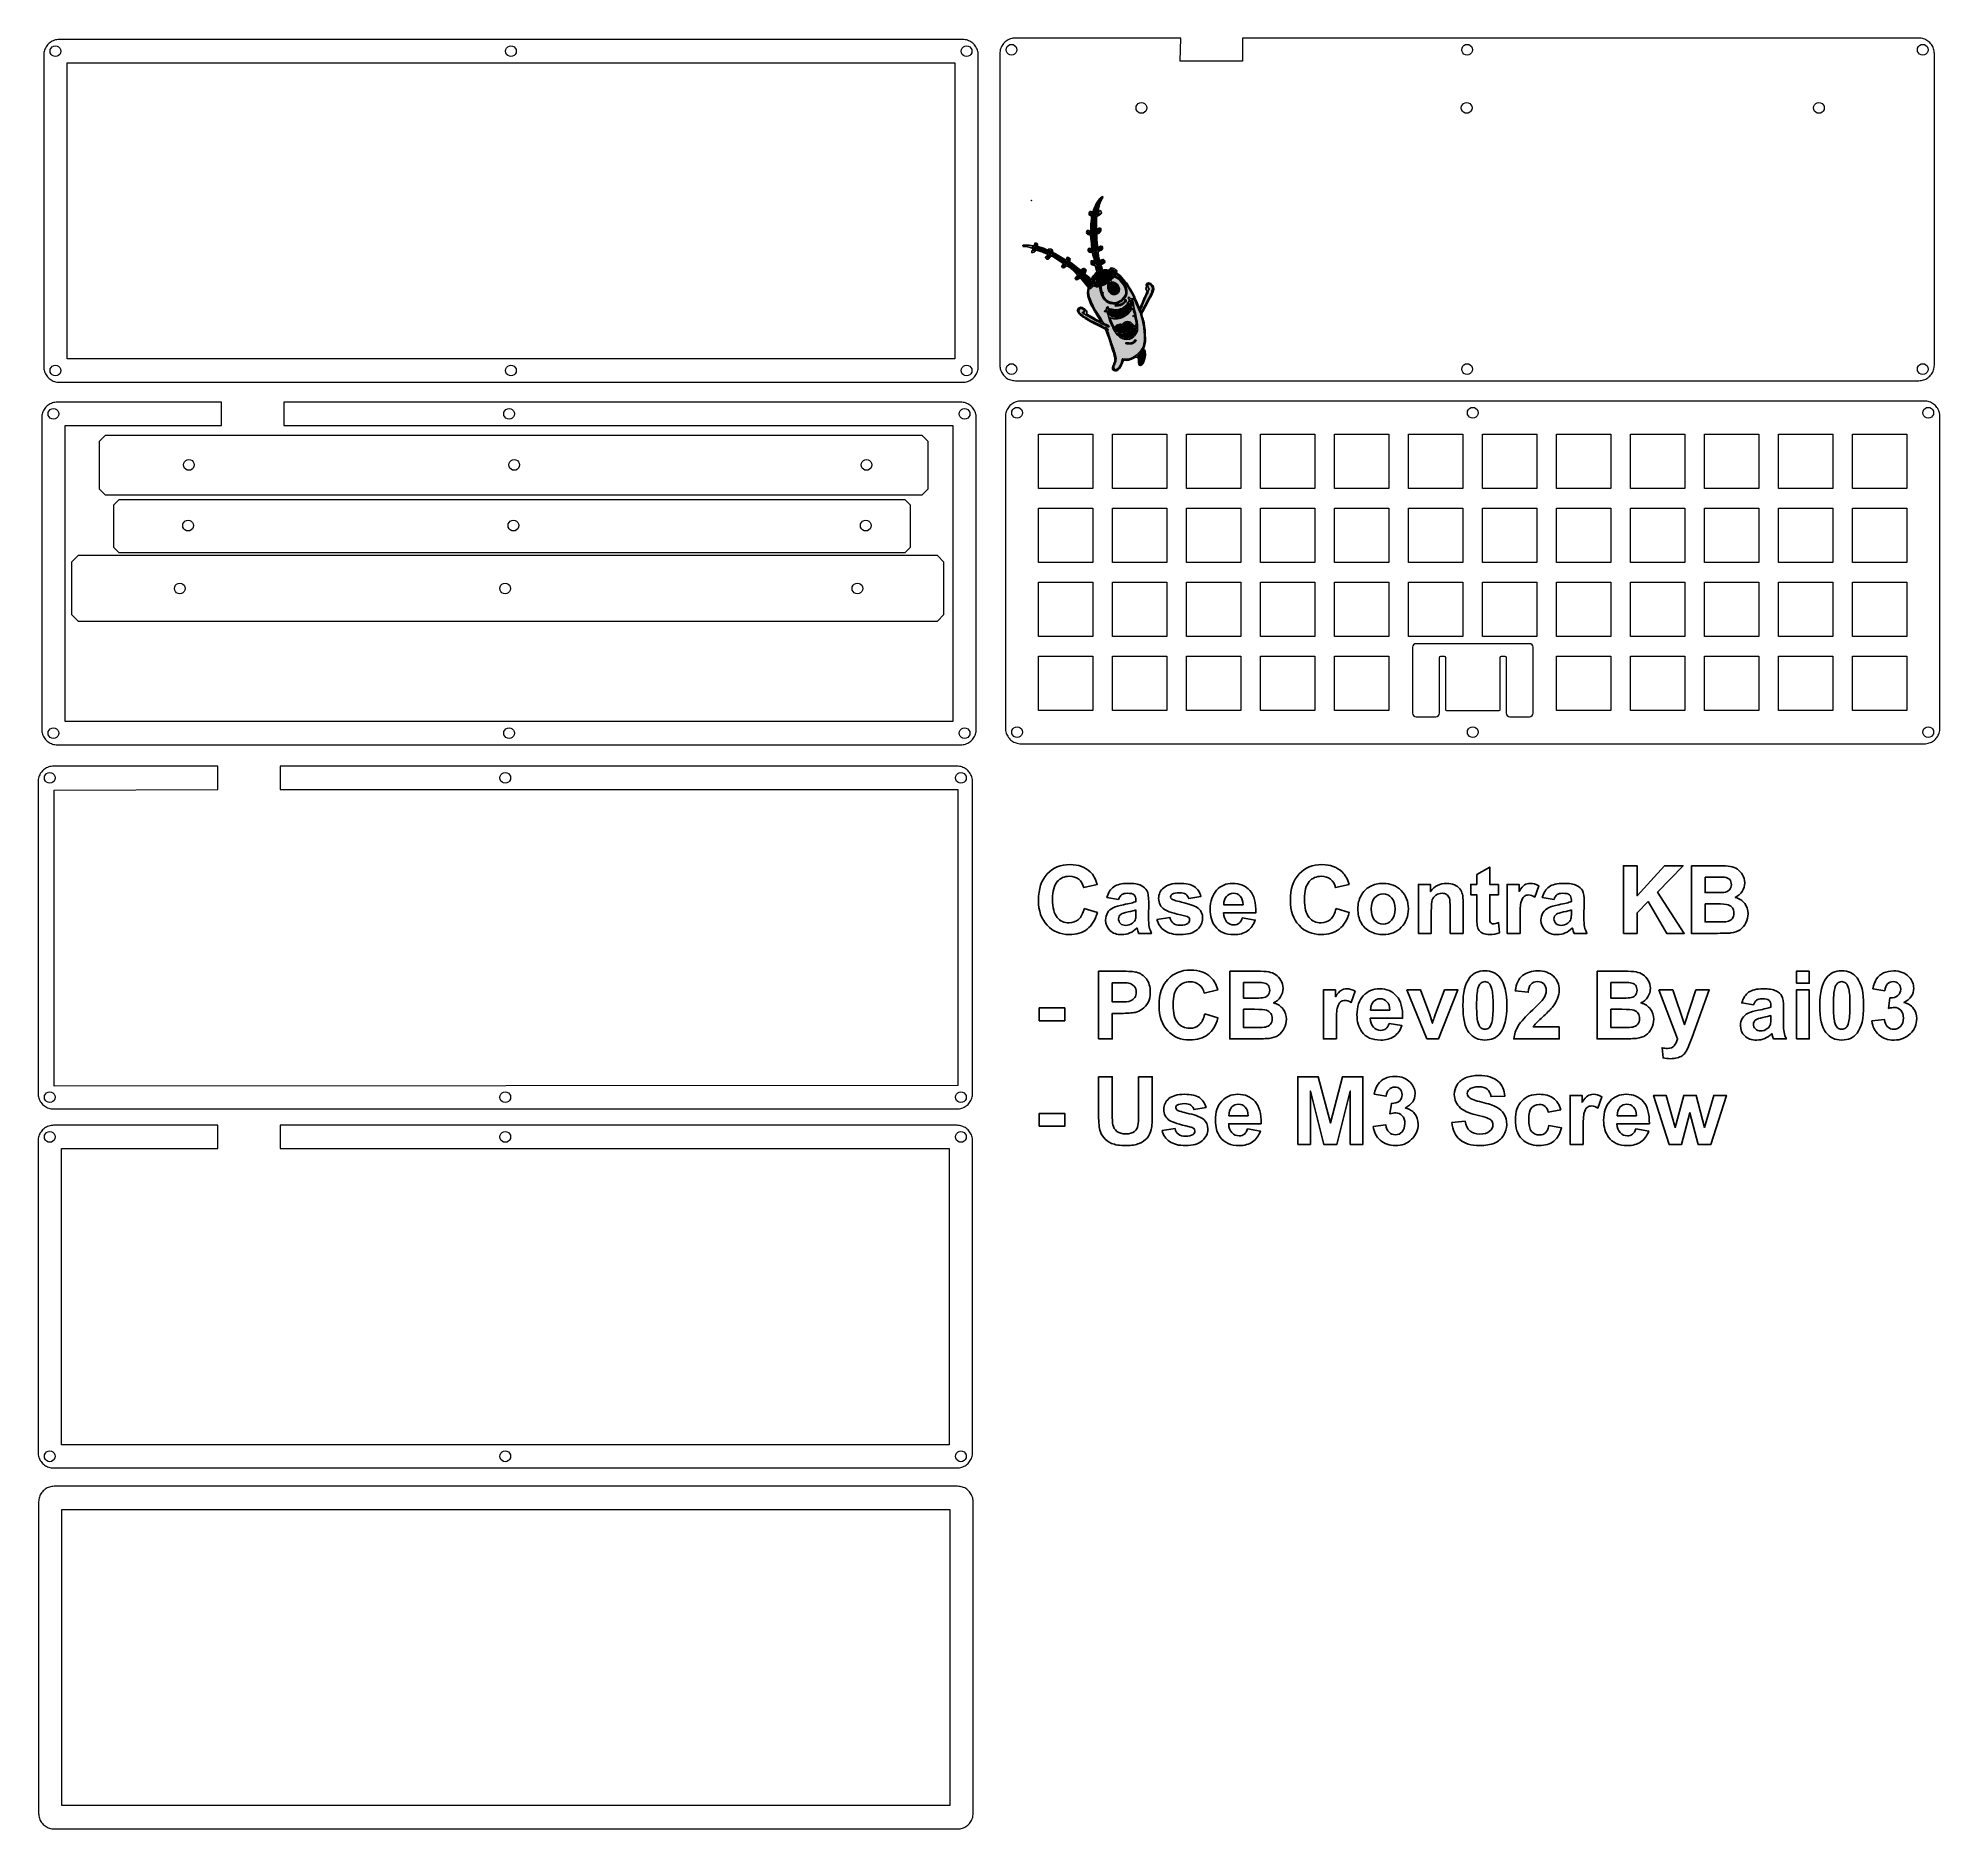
# Model space of a CAD drawing. Header units: centimetres. Extents: x -24.1 to 24.8, y -21.9 to 24.2.
import ezdxf

# ---------------------------------------------------------------- set-up
doc = ezdxf.new("R2010")
doc.units = ezdxf.units.CM
doc.header["$MEASUREMENT"] = 0
doc.layers.add('Layer 1', color=7, linetype='Continuous')

msp = doc.modelspace()

# ---------------------------------------------------------------- hatches: boundary and pattern name
at = {"layer": 'Layer 1', "true_color": 0x1818f5}
h = msp.add_hatch(color=5, dxfattribs=at)
edge = h.paths.add_edge_path()
edge.add_spline(control_points=[(3.23983, 16.87873), (3.2126, 16.88507), (3.21143, 16.89164), (3.19164, 16.90491), (3.16271, 16.9243), (3.12157, 16.93581), (3.09126, 16.95326), (3.07475, 16.96276), (3.06409, 16.97441), (3.04692, 16.98328), (3.04692, 16.98328), (2.85656, 17.09038), (2.85656, 17.09038), (2.86125, 17.14676), (2.86841, 17.17303), (2.81553, 17.20381), (2.77686, 17.22632), (2.76433, 17.26678), (2.70789, 17.26834), (2.63215, 17.27043), (2.60086, 17.19541), (2.6357, 17.13838), (2.6565, 17.10433), (2.65965, 17.10153), (2.68632, 17.0746), (2.72476, 17.0358), (2.77629, 17.0112), (2.81986, 16.97932), (2.83228, 16.97023), (2.83632, 16.96599), (2.84968, 16.95766), (2.84968, 16.95766), (2.95965, 16.89602), (2.95965, 16.89602), (2.96834, 16.89019), (2.98528, 16.87675), (2.99326, 16.87241), (2.99326, 16.87241), (3.33891, 16.70323), (3.33891, 16.70323), (3.33891, 16.70323), (3.40235, 16.54357), (3.40235, 16.54357), (3.4111, 16.50861), (3.42239, 16.49042), (3.43072, 16.45753), (3.43072, 16.45753), (3.45731, 16.36971), (3.45731, 16.36971), (3.46389, 16.35336), (3.46518, 16.34656), (3.47098, 16.32617), (3.47695, 16.30517), (3.48008, 16.30305), (3.48758, 16.28558), (3.48758, 16.28558), (3.51368, 16.19727), (3.51368, 16.19727), (3.54131, 16.12125), (3.54604, 16.09133), (3.56257, 16.01733), (3.56983, 15.98482), (3.58405, 15.95867), (3.58332, 15.92354), (3.58161, 15.84176), (3.49439, 15.72383), (3.53137, 15.66008), (3.54311, 15.63985), (3.58126, 15.62635), (3.61507, 15.63357), (3.65154, 15.64137), (3.67701, 15.66856), (3.69992, 15.69214), (3.72465, 15.7176), (3.73604, 15.75138), (3.75279, 15.78228), (3.76164, 15.7986), (3.76317, 15.80395), (3.76971, 15.82256), (3.77929, 15.84976), (3.79456, 15.88105), (3.80043, 15.90625), (3.82597, 15.90568), (3.84092, 15.89973), (3.87497, 15.90021), (3.91476, 15.90078), (3.94495, 15.90912), (3.97945, 15.92173), (3.993, 15.92668), (4.00203, 15.92767), (4.0145, 15.93245), (4.02408, 15.93612), (4.03125, 15.94144), (4.04148, 15.94551), (4.04148, 15.94551), (4.11257, 15.98357), (4.11257, 15.98357), (4.13229, 15.99488), (4.16616, 15.97732), (4.18001, 15.95976), (4.20504, 15.92802), (4.18167, 15.83944), (4.19374, 15.80188), (4.20091, 15.7796), (4.2164, 15.76992), (4.24023, 15.7706), (4.32737, 15.77309), (4.37224, 15.99913), (4.36654, 16.07191), (4.36313, 16.11547), (4.36039, 16.17161), (4.32099, 16.19799), (4.33642, 16.26422), (4.38226, 16.33195), (4.36592, 16.47746), (4.35321, 16.59068), (4.3674, 16.64008), (4.34619, 16.77236), (4.33798, 16.82361), (4.3367, 16.86438), (4.32254, 16.90888), (4.31541, 16.93128), (4.30995, 16.95052), (4.30541, 16.97183), (4.2981, 17.00615), (4.29123, 17.00449), (4.28419, 17.03642), (4.26964, 17.10245), (4.27657, 17.11153), (4.30184, 17.16103), (4.30184, 17.16103), (4.42904, 17.39993), (4.42904, 17.39993), (4.48216, 17.51223), (4.64172, 17.71169), (4.55901, 17.8318), (4.49241, 17.92852), (4.3917, 17.90033), (4.38937, 17.83367), (4.38788, 17.79138), (4.40527, 17.80641), (4.38706, 17.77414), (4.36452, 17.7342), (4.39245, 17.72101), (4.41252, 17.69103), (4.40793, 17.67135), (4.40257, 17.64523), (4.39538, 17.62809), (4.3722, 17.57284), (4.34313, 17.52699), (4.3169, 17.46059), (4.3169, 17.46059), (4.27043, 17.34688), (4.27043, 17.34688), (4.26001, 17.32649), (4.25493, 17.31353), (4.24589, 17.29134), (4.2368, 17.26902), (4.22441, 17.2574), (4.22375, 17.22768), (4.20549, 17.24105), (4.13788, 17.42696), (4.10477, 17.49197), (4.09807, 17.50512), (4.09719, 17.51201), (4.09199, 17.52496), (4.06241, 17.59876), (4.01795, 17.68011), (3.97434, 17.74481), (3.92976, 17.81094), (3.89719, 17.88483), (3.84069, 17.94295), (3.84069, 17.94295), (3.75031, 18.04134), (3.75031, 18.04134), (3.71701, 18.07954), (3.66106, 18.13716), (3.61166, 18.14867), (3.66126, 18.2424), (3.58709, 18.21792), (3.56017, 18.2688), (3.52478, 18.26585), (3.55108, 18.25751), (3.52413, 18.27241), (3.52413, 18.27241), (3.48009, 18.28596), (3.48009, 18.28596), (3.46577, 18.26458), (3.45721, 18.26646), (3.45721, 18.22875), (3.43174, 18.22875), (3.42671, 18.22478), (3.41058, 18.22384), (3.38765, 18.2225), (3.39108, 18.22727), (3.36572, 18.22877), (3.32536, 18.23114), (3.29842, 18.2237), (3.26843, 18.22303), (3.25591, 18.2467), (3.22267, 18.33703), (3.22267, 18.36604), (3.22267, 18.36604), (3.28495, 18.39529), (3.28495, 18.39529), (3.28613, 18.39588), (3.28766, 18.39653), (3.28884, 18.39711), (3.29003, 18.3977), (3.29161, 18.39829), (3.29279, 18.39889), (3.31469, 18.41), (3.31892, 18.41565), (3.31934, 18.43978), (3.31974, 18.46212), (3.31752, 18.48946), (3.28988, 18.49478), (3.2614, 18.50026), (3.21863, 18.47508), (3.19407, 18.46329), (3.17575, 18.50146), (3.14207, 18.67461), (3.15402, 18.70355), (3.17802, 18.72892), (3.30004, 18.72679), (3.26584, 18.81518), (3.26, 18.83027), (3.2617, 18.84221), (3.22267, 18.84167), (3.18298, 18.84111), (3.18028, 18.80958), (3.14258, 18.8008), (3.13316, 18.82042), (3.11379, 19.02757), (3.1139, 19.05815), (3.1139, 19.05815), (3.1197, 19.15546), (3.1197, 19.15546), (3.15529, 19.16376), (3.21878, 19.20275), (3.22238, 19.2417), (3.22302, 19.24853), (3.21878, 19.27591), (3.21716, 19.28148), (3.21257, 19.29728), (3.21065, 19.30502), (3.18919, 19.30405), (3.17029, 19.3032), (3.1442, 19.2813), (3.1197, 19.2756), (3.10587, 19.33495), (3.10714, 19.32007), (3.10529, 19.38596), (3.10454, 19.41271), (3.10324, 19.57978), (3.11398, 19.60166), (3.12424, 19.62256), (3.15824, 19.62795), (3.17819, 19.64042), (3.24058, 19.67943), (3.25675, 19.71985), (3.19407, 19.76183), (3.19183, 19.7585), (3.18881, 19.75261), (3.18562, 19.7474), (3.18477, 19.74601), (3.18225, 19.74168), (3.18128, 19.74029), (3.17261, 19.72784), (3.16451, 19.7204), (3.1483, 19.71607), (3.1483, 19.75775), (3.15766, 19.79666), (3.16486, 19.83108), (3.17846, 19.896), (3.19634, 19.94562), (3.22334, 20.00142), (3.22334, 20.00142), (3.25612, 20.06596), (3.25612, 20.06596), (3.26843, 20.08557), (3.27472, 20.09147), (3.26271, 20.1165), (3.22903, 20.10865), (3.19708, 20.06893), (3.17683, 20.04221), (3.17683, 20.04221), (3.10998, 19.94317), (3.10998, 19.94317), (3.09891, 19.92502), (3.09033, 19.9117), (3.08143, 19.89163), (3.07054, 19.86708), (3.07318, 19.85824), (3.05917, 19.8338), (3.04551, 19.81), (3.01903, 19.73795), (3.01673, 19.71035), (2.97111, 19.71415), (2.9409, 19.76555), (2.92163, 19.69628), (2.90546, 19.63816), (2.93771, 19.63675), (2.98241, 19.6131), (2.98241, 19.51546), (2.95928, 19.42759), (2.95952, 19.32708), (2.95962, 19.2866), (2.96149, 19.25711), (2.95381, 19.22411), (2.91432, 19.2274), (2.92217, 19.24127), (2.868, 19.24127), (2.84542, 19.20756), (2.83976, 19.16425), (2.88496, 19.14384), (2.97761, 19.102), (2.9487, 19.1668), (2.96033, 19.0533), (2.96244, 19.03279), (2.96854, 19.00687), (2.96817, 18.98588), (2.9677, 18.95952), (2.97327, 18.94752), (2.97775, 18.91627), (2.98138, 18.89089), (2.98045, 18.87175), (2.98265, 18.84108), (2.98462, 18.81369), (2.99385, 18.79765), (2.99385, 18.76648), (2.95781, 18.76728), (2.90232, 18.81856), (2.89192, 18.75384), (2.88062, 18.6835), (2.95018, 18.67495), (3.01101, 18.67495), (3.01434, 18.63498), (3.01679, 18.60245), (3.03142, 18.56379), (3.03856, 18.54492), (3.04186, 18.52724), (3.04441, 18.50814), (3.04831, 18.47902), (3.05119, 18.47009), (3.05677, 18.44613), (3.01266, 18.44613), (3.0178, 18.46329), (2.97097, 18.46329), (2.96793, 18.45025), (2.96864, 18.45314), (2.96748, 18.44305), (2.95521, 18.33684), (3.0034, 18.36464), (3.0594, 18.34578), (3.07883, 18.33924), (3.0772, 18.33323), (3.08418, 18.31336), (3.08418, 18.31336), (3.1197, 18.17155), (3.1197, 18.17155), (3.08338, 18.14723), (3.05624, 18.11359), (3.02616, 18.08203), (3.01966, 18.07522), (3.02154, 18.07733), (3.01586, 18.06945), (2.99682, 18.043), (2.98475, 18.01165), (2.97669, 17.97705), (2.95275, 17.99459), (2.9252, 18.03964), (2.89593, 18.06219), (2.89593, 18.06219), (2.80507, 18.13723), (2.80507, 18.13723), (2.81024, 18.15657), (2.81828, 18.1568), (2.82816, 18.17706), (2.83656, 18.19428), (2.8394, 18.20757), (2.8394, 18.23447), (2.82949, 18.24111), (2.82148, 18.24543), (2.81121, 18.25205), (2.79514, 18.2624), (2.80182, 18.26355), (2.78219, 18.2688), (2.74386, 18.25987), (2.73389, 18.24409), (2.72499, 18.20587), (2.68134, 18.22896), (2.58153, 18.31896), (2.53045, 18.35456), (2.53045, 18.35456), (2.45166, 18.41306), (2.45166, 18.41306), (2.43906, 18.42356), (2.42662, 18.43607), (2.41036, 18.44041), (2.41315, 18.47394), (2.42752, 18.45547), (2.42752, 18.51478), (2.40661, 18.52878), (2.38057, 18.54903), (2.35888, 18.55482), (2.3405, 18.53738), (2.336, 18.51969), (2.336, 18.49189), (2.30951, 18.4941), (2.29277, 18.50575), (2.26929, 18.51671), (2.20629, 18.54611), (2.15613, 18.58315), (2.09689, 18.61889), (2.07313, 18.63322), (1.98984, 18.66703), (1.98021, 18.68527), (1.9547, 18.73356), (2.00039, 18.7722), (1.88408, 18.7722), (1.87938, 18.75202), (1.87836, 18.7534), (1.87836, 18.72643), (1.87836, 18.72643), (1.81183, 18.75715), (1.81183, 18.75715), (1.7806, 18.76798), (1.77148, 18.77905), (1.74454, 18.7871), (1.74454, 18.7871), (1.58662, 18.8294), (1.58662, 18.8294), (1.59086, 18.84942), (1.59234, 18.86259), (1.59234, 18.89805), (1.56479, 18.92192), (1.55486, 18.9144), (1.51797, 18.91521), (1.51797, 18.91521), (1.50653, 18.84084), (1.50653, 18.84084), (1.49597, 18.84591), (1.36052, 18.86937), (1.34065, 18.86984), (1.29599, 18.87091), (1.29903, 18.86291), (1.25373, 18.86886), (1.19101, 18.87709), (1.20993, 18.85374), (1.22623, 18.8294), (1.27832, 18.8294), (1.32523, 18.82895), (1.3664, 18.81512), (1.41085, 18.80019), (1.44112, 18.79167), (1.47793, 18.7722), (1.47228, 18.74795), (1.45888, 18.73815), (1.44588, 18.71844), (1.43774, 18.7061), (1.43789, 18.69143), (1.43789, 18.67495), (1.46274, 18.6755), (1.48356, 18.67381), (1.50108, 18.68572), (1.51796, 18.6972), (1.53511, 18.71636), (1.54086, 18.73787), (1.58083, 18.73787), (1.67098, 18.70548), (1.70598, 18.69134), (1.72374, 18.68416), (1.72261, 18.68086), (1.7416, 18.67548), (1.7416, 18.67548), (1.8612, 18.62918), (1.8612, 18.62918), (1.82108, 18.56928), (1.81572, 18.57797), (1.79256, 18.54338), (1.81365, 18.51911), (1.82442, 18.50687), (1.86692, 18.50333), (1.87703, 18.51843), (1.88734, 18.53105), (1.9006, 18.54402), (1.9006, 18.54402), (1.91941, 18.56525), (1.91941, 18.56525), (1.92523, 18.57307), (1.93054, 18.58164), (1.93557, 18.58914), (1.99671, 18.5749), (2.0515, 18.53165), (2.10335, 18.4995), (2.10335, 18.4995), (2.23936, 18.4067), (2.23936, 18.4067), (2.27802, 18.37849), (2.24713, 18.37582), (2.22715, 18.34888), (2.19168, 18.30105), (2.2535, 18.26552), (2.29376, 18.29379), (2.3551, 18.33687), (2.31666, 18.36982), (2.41739, 18.28727), (2.45312, 18.25799), (2.48952, 18.23112), (2.52043, 18.19581), (2.52043, 18.19581), (2.62202, 18.09718), (2.62202, 18.09718), (2.61792, 18.08183), (2.60016, 18.05991), (2.58853, 18.05059), (2.5671, 18.03342), (2.56211, 18.03619), (2.55909, 17.99993), (2.57887, 17.99465), (2.5767, 17.99683), (2.58198, 17.97705), (2.65054, 17.98276), (2.64963, 18.00678), (2.69067, 18.03426), (2.69067, 18.03426), (2.88646, 17.79522), (2.88646, 17.79522), (2.90452, 17.76877), (2.89222, 17.73747), (2.88503, 17.70833), (2.85784, 17.59816), (2.89938, 17.52244), (2.92653, 17.43494), (2.94924, 17.36175), (2.99427, 17.27975), (3.03287, 17.21521), (3.04244, 17.19921), (3.04145, 17.19641), (3.04944, 17.1803), (3.05732, 17.16442), (3.06184, 17.16286), (3.07217, 17.14582), (3.08019, 17.1326), (3.08412, 17.12666), (3.09231, 17.11448), (3.09231, 17.11448), (3.23983, 16.87873), (3.23983, 16.87873)], knot_values=[0, 0, 0, 0, 0.00546448, 0.00546448, 0.00546448, 0.01092896, 0.01092896, 0.01092896, 0.01639344, 0.01639344, 0.01639344, 0.02185792, 0.02185792, 0.02185792, 0.0273224, 0.0273224, 0.0273224, 0.03278689, 0.03278689, 0.03278689, 0.03825137, 0.03825137, 0.03825137, 0.04371585, 0.04371585, 0.04371585, 0.04918033, 0.04918033, 0.04918033, 0.05464481, 0.05464481, 0.05464481, 0.06010929, 0.06010929, 0.06010929, 0.06557377, 0.06557377, 0.06557377, 0.07103825, 0.07103825, 0.07103825, 0.07650273, 0.07650273, 0.07650273, 0.08196721, 0.08196721, 0.08196721, 0.08743169, 0.08743169, 0.08743169, 0.09289617, 0.09289617, 0.09289617, 0.09836066, 0.09836066, 0.09836066, 0.10382514, 0.10382514, 0.10382514, 0.10928962, 0.10928962, 0.10928962, 0.1147541, 0.1147541, 0.1147541, 0.12021858, 0.12021858, 0.12021858, 0.12568306, 0.12568306, 0.12568306, 0.13114754, 0.13114754, 0.13114754, 0.13661202, 0.13661202, 0.13661202, 0.1420765, 0.1420765, 0.1420765, 0.14754098, 0.14754098, 0.14754098, 0.15300546, 0.15300546, 0.15300546, 0.15846995, 0.15846995, 0.15846995, 0.16393443, 0.16393443, 0.16393443, 0.16939891, 0.16939891, 0.16939891, 0.17486339, 0.17486339, 0.17486339, 0.18032787, 0.18032787, 0.18032787, 0.18579235, 0.18579235, 0.18579235, 0.19125683, 0.19125683, 0.19125683, 0.19672131, 0.19672131, 0.19672131, 0.20218579, 0.20218579, 0.20218579, 0.20765027, 0.20765027, 0.20765027, 0.21311475, 0.21311475, 0.21311475, 0.21857923, 0.21857923, 0.21857923, 0.22404372, 0.22404372, 0.22404372, 0.2295082, 0.2295082, 0.2295082, 0.23497268, 0.23497268, 0.23497268, 0.24043716, 0.24043716, 0.24043716, 0.24590164, 0.24590164, 0.24590164, 0.25136612, 0.25136612, 0.25136612, 0.2568306, 0.2568306, 0.2568306, 0.26229508, 0.26229508, 0.26229508, 0.26775956, 0.26775956, 0.26775956, 0.27322404, 0.27322404, 0.27322404, 0.27868852, 0.27868852, 0.27868852, 0.28415301, 0.28415301, 0.28415301, 0.28961749, 0.28961749, 0.28961749, 0.29508197, 0.29508197, 0.29508197, 0.30054645, 0.30054645, 0.30054645, 0.30601093, 0.30601093, 0.30601093, 0.31147541, 0.31147541, 0.31147541, 0.31693989, 0.31693989, 0.31693989, 0.32240437, 0.32240437, 0.32240437, 0.32786885, 0.32786885, 0.32786885, 0.33333333, 0.33333333, 0.33333333, 0.33879781, 0.33879781, 0.33879781, 0.3442623, 0.3442623, 0.3442623, 0.34972678, 0.34972678, 0.34972678, 0.35519126, 0.35519126, 0.35519126, 0.36065574, 0.36065574, 0.36065574, 0.36612022, 0.36612022, 0.36612022, 0.3715847, 0.3715847, 0.3715847, 0.37704918, 0.37704918, 0.37704918, 0.38251366, 0.38251366, 0.38251366, 0.38797814, 0.38797814, 0.38797814, 0.39344262, 0.39344262, 0.39344262, 0.3989071, 0.3989071, 0.3989071, 0.40437158, 0.40437158, 0.40437158, 0.40983607, 0.40983607, 0.40983607, 0.41530055, 0.41530055, 0.41530055, 0.42076503, 0.42076503, 0.42076503, 0.42622951, 0.42622951, 0.42622951, 0.43169399, 0.43169399, 0.43169399, 0.43715847, 0.43715847, 0.43715847, 0.44262295, 0.44262295, 0.44262295, 0.44808743, 0.44808743, 0.44808743, 0.45355191, 0.45355191, 0.45355191, 0.45901639, 0.45901639, 0.45901639, 0.46448087, 0.46448087, 0.46448087, 0.46994536, 0.46994536, 0.46994536, 0.47540984, 0.47540984, 0.47540984, 0.48087432, 0.48087432, 0.48087432, 0.4863388, 0.4863388, 0.4863388, 0.49180328, 0.49180328, 0.49180328, 0.49726776, 0.49726776, 0.49726776, 0.50273224, 0.50273224, 0.50273224, 0.50819672, 0.50819672, 0.50819672, 0.5136612, 0.5136612, 0.5136612, 0.51912568, 0.51912568, 0.51912568, 0.52459016, 0.52459016, 0.52459016, 0.53005464, 0.53005464, 0.53005464, 0.53551913, 0.53551913, 0.53551913, 0.54098361, 0.54098361, 0.54098361, 0.54644809, 0.54644809, 0.54644809, 0.55191257, 0.55191257, 0.55191257, 0.55737705, 0.55737705, 0.55737705, 0.56284153, 0.56284153, 0.56284153, 0.56830601, 0.56830601, 0.56830601, 0.57377049, 0.57377049, 0.57377049, 0.57923497, 0.57923497, 0.57923497, 0.58469945, 0.58469945, 0.58469945, 0.59016393, 0.59016393, 0.59016393, 0.59562842, 0.59562842, 0.59562842, 0.6010929, 0.6010929, 0.6010929, 0.60655738, 0.60655738, 0.60655738, 0.61202186, 0.61202186, 0.61202186, 0.61748634, 0.61748634, 0.61748634, 0.62295082, 0.62295082, 0.62295082, 0.6284153, 0.6284153, 0.6284153, 0.63387978, 0.63387978, 0.63387978, 0.63934426, 0.63934426, 0.63934426, 0.64480874, 0.64480874, 0.64480874, 0.65027322, 0.65027322, 0.65027322, 0.6557377, 0.6557377, 0.6557377, 0.66120219, 0.66120219, 0.66120219, 0.66666667, 0.66666667, 0.66666667, 0.67213115, 0.67213115, 0.67213115, 0.67759563, 0.67759563, 0.67759563, 0.68306011, 0.68306011, 0.68306011, 0.68852459, 0.68852459, 0.68852459, 0.69398907, 0.69398907, 0.69398907, 0.69945355, 0.69945355, 0.69945355, 0.70491803, 0.70491803, 0.70491803, 0.71038251, 0.71038251, 0.71038251, 0.71584699, 0.71584699, 0.71584699, 0.72131148, 0.72131148, 0.72131148, 0.72677596, 0.72677596, 0.72677596, 0.73224044, 0.73224044, 0.73224044, 0.73770492, 0.73770492, 0.73770492, 0.7431694, 0.7431694, 0.7431694, 0.74863388, 0.74863388, 0.74863388, 0.75409836, 0.75409836, 0.75409836, 0.75956284, 0.75956284, 0.75956284, 0.76502732, 0.76502732, 0.76502732, 0.7704918, 0.7704918, 0.7704918, 0.77595628, 0.77595628, 0.77595628, 0.78142077, 0.78142077, 0.78142077, 0.78688525, 0.78688525, 0.78688525, 0.79234973, 0.79234973, 0.79234973, 0.79781421, 0.79781421, 0.79781421, 0.80327869, 0.80327869, 0.80327869, 0.80874317, 0.80874317, 0.80874317, 0.81420765, 0.81420765, 0.81420765, 0.81967213, 0.81967213, 0.81967213, 0.82513661, 0.82513661, 0.82513661, 0.83060109, 0.83060109, 0.83060109, 0.83606557, 0.83606557, 0.83606557, 0.84153005, 0.84153005, 0.84153005, 0.84699454, 0.84699454, 0.84699454, 0.85245902, 0.85245902, 0.85245902, 0.8579235, 0.8579235, 0.8579235, 0.86338798, 0.86338798, 0.86338798, 0.86885246, 0.86885246, 0.86885246, 0.87431694, 0.87431694, 0.87431694, 0.87978142, 0.87978142, 0.87978142, 0.8852459, 0.8852459, 0.8852459, 0.89071038, 0.89071038, 0.89071038, 0.89617486, 0.89617486, 0.89617486, 0.90163934, 0.90163934, 0.90163934, 0.90710383, 0.90710383, 0.90710383, 0.91256831, 0.91256831, 0.91256831, 0.91803279, 0.91803279, 0.91803279, 0.92349727, 0.92349727, 0.92349727, 0.92896175, 0.92896175, 0.92896175, 0.93442623, 0.93442623, 0.93442623, 0.93989071, 0.93989071, 0.93989071, 0.94535519, 0.94535519, 0.94535519, 0.95081967, 0.95081967, 0.95081967, 0.95628415, 0.95628415, 0.95628415, 0.96174863, 0.96174863, 0.96174863, 0.96721311, 0.96721311, 0.96721311, 0.9726776, 0.9726776, 0.9726776, 0.97814208, 0.97814208, 0.97814208, 0.98360656, 0.98360656, 0.98360656, 0.98907104, 0.98907104, 0.98907104, 0.99453552, 0.99453552, 0.99453552, 1, 1, 1, 1], degree=3, periodic=1)
h = msp.add_hatch(color=5, dxfattribs=at)
edge = h.paths.add_edge_path()
edge.add_spline(control_points=[(1.43217, 20.01353), (1.43217, 19.99932), (1.44131, 20.01207), (1.43572, 20.01353), (1.43565, 20.01355), (1.43217, 20.02976), (1.43217, 20.01353)], knot_values=[0, 0, 0, 0, 0.5, 0.5, 0.5, 1, 1, 1, 1], degree=3, periodic=1)
h = msp.add_hatch(color=5, dxfattribs=at)
edge = h.paths.add_edge_path()
edge.add_spline(control_points=[(3.18262, 19.69319), (3.15025, 19.64484), (3.06941, 19.63048), (3.01161, 19.63658), (2.97591, 19.64034), (2.97146, 19.65262), (2.94809, 19.65886), (2.95126, 19.6725), (2.95412, 19.68763), (2.95953, 19.69891), (3.02867, 19.66573), (3.02414, 19.67478), (3.06219, 19.67602), (3.09019, 19.67694), (3.10662, 19.67689), (3.12729, 19.67988), (3.17674, 19.68703), (3.15738, 19.68731), (3.18262, 19.69319)], knot_values=[0, 0, 0, 0, 0.16666667, 0.16666667, 0.16666667, 0.33333333, 0.33333333, 0.33333333, 0.5, 0.5, 0.5, 0.66666667, 0.66666667, 0.66666667, 0.83333333, 0.83333333, 0.83333333, 1, 1, 1, 1], degree=3, periodic=1)
h = msp.add_hatch(color=5, dxfattribs=at)
edge = h.paths.add_edge_path()
edge.add_spline(control_points=[(3.07966, 19.53874), (3.07966, 19.51092), (3.08364, 19.54483), (3.0832, 19.51676), (3.08308, 19.50926), (3.07966, 19.50138), (3.07966, 19.48725), (3.07966, 19.48725), (3.07966, 19.3328), (3.07966, 19.3328), (3.07966, 19.27507), (3.13793, 19.22983), (2.98813, 19.22983), (2.98189, 19.30475), (2.98257, 19.34544), (2.98876, 19.42947), (2.99016, 19.44838), (2.99425, 19.48533), (2.99957, 19.51585), (3.00285, 19.53468), (3.00286, 19.54038), (3.00555, 19.56135), (3.00919, 19.58962), (3.01456, 19.58132), (3.01673, 19.60738), (3.04997, 19.60738), (3.059, 19.60695), (3.08538, 19.6131), (3.08538, 19.6131), (3.07966, 19.53874), (3.07966, 19.53874)], knot_values=[0, 0, 0, 0, 0.1, 0.1, 0.1, 0.2, 0.2, 0.2, 0.3, 0.3, 0.3, 0.4, 0.4, 0.4, 0.5, 0.5, 0.5, 0.6, 0.6, 0.6, 0.7, 0.7, 0.7, 0.8, 0.8, 0.8, 0.9, 0.9, 0.9, 1, 1, 1, 1], degree=3, periodic=1)
h = msp.add_hatch(color=5, dxfattribs=at)
edge = h.paths.add_edge_path()
edge.add_spline(control_points=[(3.13114, 19.92201), (3.13612, 19.94338), (3.15436, 19.96555), (3.16571, 19.98468), (3.17543, 20.00107), (3.19605, 20.03197), (3.21123, 20.04213), (3.20493, 20.01511), (3.19014, 19.99109), (3.17926, 19.96542), (3.16988, 19.94329), (3.15591, 19.9038), (3.15077, 19.8795), (3.15077, 19.8795), (3.11436, 19.73343), (3.11436, 19.73343), (3.10839, 19.70955), (3.1166, 19.72267), (3.10826, 19.70463), (3.10826, 19.70463), (3.04533, 19.70463), (3.04533, 19.70463), (3.04782, 19.73455), (3.10361, 19.90183), (3.13114, 19.92201)], knot_values=[0, 0, 0, 0, 0.125, 0.125, 0.125, 0.25, 0.25, 0.25, 0.375, 0.375, 0.375, 0.5, 0.5, 0.5, 0.625, 0.625, 0.625, 0.75, 0.75, 0.75, 0.875, 0.875, 0.875, 1, 1, 1, 1], degree=3, periodic=1)
h = msp.add_hatch(color=5, dxfattribs=at)
edge = h.paths.add_edge_path()
edge.add_spline(control_points=[(3.13114, 19.92201), (3.13114, 19.92201), (3.13114, 19.91628), (3.13114, 19.91628), (3.13114, 19.91628), (3.13781, 19.92105), (3.13781, 19.92105), (3.13781, 19.92105), (3.13114, 19.92201), (3.13114, 19.92201)], knot_values=[0, 0, 0, 0, 0.33333333, 0.33333333, 0.33333333, 0.66666667, 0.66666667, 0.66666667, 1, 1, 1, 1], degree=3, periodic=1)
h = msp.add_hatch(color=5, dxfattribs=at)
edge = h.paths.add_edge_path()
edge.add_spline(control_points=[(3.1483, 19.71607), (3.1483, 19.71607), (3.1483, 19.71607), (3.1483, 19.71607)], knot_values=[0, 0, 0, 0, 1, 1, 1, 1], degree=3, periodic=1)
h = msp.add_hatch(color=5, dxfattribs=at)
edge = h.paths.add_edge_path()
edge.add_spline(control_points=[(3.18262, 19.69319), (3.18262, 19.69319), (3.18262, 19.69319), (3.18262, 19.69319)], knot_values=[0, 0, 0, 0, 1, 1, 1, 1], degree=3, periodic=1)
h = msp.add_hatch(color=5, dxfattribs=at)
edge = h.paths.add_edge_path()
edge.add_spline(control_points=[(3.21123, 20.04213), (3.21123, 20.04213), (3.21123, 20.04213), (3.21123, 20.04213)], knot_values=[0, 0, 0, 0, 1, 1, 1, 1], degree=3, periodic=1)
h = msp.add_hatch(color=5, dxfattribs=at)
edge = h.paths.add_edge_path()
edge.add_spline(control_points=[(3.01673, 19.15546), (2.90368, 19.15546), (2.96799, 19.15333), (2.88516, 19.17263), (2.88516, 19.19736), (2.87927, 19.20394), (2.90082, 19.20559), (2.91831, 19.20694), (2.90877, 19.1935), (2.9993, 19.20186), (3.01871, 19.20365), (3.02959, 19.20408), (3.04296, 19.20527), (3.07431, 19.20805), (3.10036, 19.22316), (3.12003, 19.23522), (3.13745, 19.24591), (3.18834, 19.28006), (3.18834, 19.25843), (3.18834, 19.22418), (3.13315, 19.19025), (3.12278, 19.18671), (3.09444, 19.17702), (3.03687, 19.15546), (3.01673, 19.15546)], knot_values=[0, 0, 0, 0, 0.125, 0.125, 0.125, 0.25, 0.25, 0.25, 0.375, 0.375, 0.375, 0.5, 0.5, 0.5, 0.625, 0.625, 0.625, 0.75, 0.75, 0.75, 0.875, 0.875, 0.875, 1, 1, 1, 1], degree=3, periodic=1)
h = msp.add_hatch(color=5, dxfattribs=at)
edge = h.paths.add_edge_path()
edge.add_spline(control_points=[(3.08538, 19.09826), (3.08538, 19.09826), (3.11398, 18.77791), (3.11398, 18.77791), (2.98127, 18.747), (3.02961, 18.77101), (3.00024, 18.93304), (2.99254, 18.97548), (2.97854, 19.08572), (2.98813, 19.12686), (3.02383, 19.12686), (3.0679, 19.13289), (3.0911, 19.14403), (3.0911, 19.11655), (3.08538, 19.11756), (3.08538, 19.09826)], knot_values=[0, 0, 0, 0, 0.2, 0.2, 0.2, 0.4, 0.4, 0.4, 0.6, 0.6, 0.6, 0.8, 0.8, 0.8, 1, 1, 1, 1], degree=3, periodic=1)
h = msp.add_hatch(color=5, dxfattribs=at)
edge = h.paths.add_edge_path()
edge.add_spline(control_points=[(1.45505, 18.81796), (1.45505, 18.81796), (1.50065, 18.81126), (1.50065, 18.81126), (1.49031, 18.7979), (1.50122, 18.80082), (1.48134, 18.80371), (1.46801, 18.80565), (1.46177, 18.81212), (1.45505, 18.81796)], knot_values=[0, 0, 0, 0, 0.33333333, 0.33333333, 0.33333333, 0.66666667, 0.66666667, 0.66666667, 1, 1, 1, 1], degree=3, periodic=1)
h = msp.add_hatch(color=5, dxfattribs=at)
edge = h.paths.add_edge_path()
edge.add_spline(control_points=[(1.45505, 18.81796), (1.45505, 18.81796), (1.45505, 18.81796), (1.45505, 18.81796)], knot_values=[0, 0, 0, 0, 1, 1, 1, 1], degree=3, periodic=1)
h = msp.add_hatch(color=5, dxfattribs=at)
edge = h.paths.add_edge_path()
edge.add_spline(control_points=[(1.48365, 18.72071), (1.4885, 18.73885), (1.4812, 18.72382), (1.49247, 18.74049), (1.51654, 18.77612), (1.50901, 18.73143), (1.52484, 18.78838), (1.52528, 18.78995), (1.52553, 18.79153), (1.52602, 18.79305), (1.5265, 18.7945), (1.52703, 18.79602), (1.52756, 18.7974), (1.53414, 18.81425), (1.54078, 18.80063), (1.53568, 18.82885), (1.53269, 18.84543), (1.53401, 18.82704), (1.53333, 18.84), (1.53091, 18.88605), (1.55215, 18.88082), (1.5523, 18.88088), (1.56549, 18.8534), (1.55474, 18.81003), (1.53784, 18.78093), (1.53784, 18.78093), (1.52909, 18.7668), (1.52909, 18.7668), (1.52571, 18.76072), (1.52355, 18.75542), (1.51931, 18.74798), (1.51, 18.73162), (1.50682, 18.72264), (1.48365, 18.72071)], knot_values=[0, 0, 0, 0, 0.09090909, 0.09090909, 0.09090909, 0.18181818, 0.18181818, 0.18181818, 0.27272727, 0.27272727, 0.27272727, 0.36363636, 0.36363636, 0.36363636, 0.45454545, 0.45454545, 0.45454545, 0.54545455, 0.54545455, 0.54545455, 0.63636364, 0.63636364, 0.63636364, 0.72727273, 0.72727273, 0.72727273, 0.81818182, 0.81818182, 0.81818182, 0.90909091, 0.90909091, 0.90909091, 1, 1, 1, 1], degree=3, periodic=1)
h = msp.add_hatch(color=5, dxfattribs=at)
edge = h.paths.add_edge_path()
edge.add_spline(control_points=[(1.48365, 18.72071), (1.48365, 18.72071), (1.48365, 18.72071), (1.48365, 18.72071)], knot_values=[0, 0, 0, 0, 1, 1, 1, 1], degree=3, periodic=1)
h = msp.add_hatch(color=5, dxfattribs=at)
edge = h.paths.add_edge_path()
edge.add_spline(control_points=[(1.57518, 18.79508), (1.61739, 18.79414), (1.66209, 18.77962), (1.70114, 18.77231), (1.72841, 18.7672), (1.78483, 18.73897), (1.8097, 18.72641), (1.8097, 18.72641), (1.87836, 18.69211), (1.87836, 18.69211), (1.87522, 18.67864), (1.87303, 18.67521), (1.87264, 18.65779), (1.83453, 18.67795), (1.61446, 18.75466), (1.56374, 18.76648), (1.56724, 18.78152), (1.56894, 18.78329), (1.57518, 18.79508)], knot_values=[0, 0, 0, 0, 0.16666667, 0.16666667, 0.16666667, 0.33333333, 0.33333333, 0.33333333, 0.5, 0.5, 0.5, 0.66666667, 0.66666667, 0.66666667, 0.83333333, 0.83333333, 0.83333333, 1, 1, 1, 1], degree=3, periodic=1)
h = msp.add_hatch(color=5, dxfattribs=at)
edge = h.paths.add_edge_path()
edge.add_spline(control_points=[(1.91268, 18.73215), (1.94426, 18.72952), (1.94129, 18.71961), (1.94129, 18.69211), (1.94129, 18.65436), (1.92929, 18.62921), (1.91394, 18.60505), (1.86068, 18.52118), (1.80512, 18.51968), (1.8769, 18.60208), (1.89536, 18.62327), (1.90661, 18.60632), (1.90071, 18.64373), (1.89995, 18.64851), (1.89926, 18.64956), (1.89944, 18.65524), (1.89945, 18.65548), (1.90233, 18.67172), (1.90274, 18.6733), (1.90274, 18.6733), (1.90842, 18.70119), (1.90842, 18.70119), (1.90911, 18.72409), (1.90285, 18.71165), (1.91268, 18.73215)], knot_values=[0, 0, 0, 0, 0.125, 0.125, 0.125, 0.25, 0.25, 0.25, 0.375, 0.375, 0.375, 0.5, 0.5, 0.5, 0.625, 0.625, 0.625, 0.75, 0.75, 0.75, 0.875, 0.875, 0.875, 1, 1, 1, 1], degree=3, periodic=1)
h = msp.add_hatch(color=5, dxfattribs=at)
edge = h.paths.add_edge_path()
edge.add_spline(control_points=[(1.95845, 18.62918), (1.95845, 18.62918), (1.96487, 18.65184), (1.96487, 18.65184), (1.96487, 18.65184), (2.31312, 18.45757), (2.31312, 18.45757), (2.29181, 18.37778), (2.24484, 18.43938), (2.20178, 18.46637), (2.16489, 18.48949), (1.97056, 18.61265), (1.95845, 18.62918)], knot_values=[0, 0, 0, 0, 0.25, 0.25, 0.25, 0.5, 0.5, 0.5, 0.75, 0.75, 0.75, 1, 1, 1, 1], degree=3, periodic=1)
h = msp.add_hatch(color=5, dxfattribs=at)
edge = h.paths.add_edge_path()
edge.add_spline(control_points=[(3.13114, 18.74359), (3.11677, 18.71643), (3.09689, 18.70927), (3.04533, 18.70927), (3.01741, 18.70927), (3.0379, 18.71528), (3.01776, 18.71229), (3.01768, 18.71228), (2.96335, 18.6886), (2.93395, 18.72474), (2.89145, 18.77698), (2.97013, 18.73435), (3.00711, 18.73649), (3.05966, 18.73953), (3.09509, 18.74022), (3.13311, 18.75879), (3.14364, 18.76394), (3.14552, 18.76465), (3.15656, 18.76966), (3.19328, 18.78633), (3.19909, 18.80441), (3.22839, 18.81224), (3.23028, 18.78953), (3.23857, 18.79243), (3.2302, 18.77619), (3.22449, 18.76512), (3.17628, 18.73971), (3.16618, 18.7366), (3.13636, 18.72742), (3.16178, 18.73541), (3.13114, 18.74359)], knot_values=[0, 0, 0, 0, 0.1, 0.1, 0.1, 0.2, 0.2, 0.2, 0.3, 0.3, 0.3, 0.4, 0.4, 0.4, 0.5, 0.5, 0.5, 0.6, 0.6, 0.6, 0.7, 0.7, 0.7, 0.8, 0.8, 0.8, 0.9, 0.9, 0.9, 1, 1, 1, 1], degree=3, periodic=1)
h = msp.add_hatch(color=5, dxfattribs=at)
edge = h.paths.add_edge_path()
edge.add_spline(control_points=[(3.03961, 18.68067), (3.10049, 18.68067), (3.09052, 18.68921), (3.12542, 18.69211), (3.12542, 18.64766), (3.13087, 18.60754), (3.13838, 18.56778), (3.13838, 18.56778), (3.16546, 18.45757), (3.16546, 18.45757), (3.14751, 18.45339), (3.11037, 18.44773), (3.0911, 18.44613), (3.07468, 18.47716), (3.03961, 18.64225), (3.03961, 18.68067)], knot_values=[0, 0, 0, 0, 0.2, 0.2, 0.2, 0.4, 0.4, 0.4, 0.6, 0.6, 0.6, 0.8, 0.8, 0.8, 1, 1, 1, 1], degree=3, periodic=1)
h = msp.add_hatch(color=5, dxfattribs=at)
edge = h.paths.add_edge_path()
edge.add_spline(control_points=[(2.3646, 18.50333), (2.38005, 18.50205), (2.38016, 18.50065), (2.3932, 18.49761), (2.3932, 18.47279), (2.39383, 18.47608), (2.38328, 18.45605), (2.3621, 18.41585), (2.33658, 18.38197), (2.30946, 18.34682), (2.2943, 18.32718), (2.28946, 18.32028), (2.25591, 18.32028), (2.2577, 18.34178), (2.26531, 18.35054), (2.28389, 18.36667), (2.3134, 18.3923), (2.313, 18.41309), (2.33978, 18.4425), (2.33978, 18.4425), (2.34576, 18.44821), (2.34576, 18.44821), (2.36567, 18.46949), (2.35434, 18.45056), (2.3575, 18.47522), (2.3575, 18.47522), (2.3646, 18.50333), (2.3646, 18.50333)], knot_values=[0, 0, 0, 0, 0.11111111, 0.11111111, 0.11111111, 0.22222222, 0.22222222, 0.22222222, 0.33333333, 0.33333333, 0.33333333, 0.44444444, 0.44444444, 0.44444444, 0.55555556, 0.55555556, 0.55555556, 0.66666667, 0.66666667, 0.66666667, 0.77777778, 0.77777778, 0.77777778, 0.88888889, 0.88888889, 0.88888889, 1, 1, 1, 1], degree=3, periodic=1)
h = msp.add_hatch(color=5, dxfattribs=at)
edge = h.paths.add_edge_path()
edge.add_spline(control_points=[(2.59342, 18.2688), (2.61101, 18.26243), (2.64713, 18.22339), (2.67235, 18.20464), (2.6876, 18.1933), (2.70066, 18.18698), (2.69085, 18.16568), (2.68406, 18.15092), (2.6668, 18.13782), (2.65634, 18.12579), (2.64928, 18.1299), (2.65535, 18.12606), (2.64643, 18.12774), (2.62054, 18.13262), (2.61882, 18.14015), (2.5982, 18.15917), (2.5982, 18.15917), (2.50897, 18.24155), (2.50897, 18.24155), (2.46744, 18.28093), (2.51025, 18.24792), (2.4376, 18.30747), (2.4376, 18.30747), (2.40093, 18.33944), (2.40093, 18.33944), (2.3918, 18.34682), (2.38899, 18.34758), (2.38096, 18.3538), (2.37082, 18.36166), (2.3697, 18.36452), (2.35888, 18.37176), (2.37268, 18.39237), (2.37943, 18.3915), (2.3932, 18.41753), (2.3932, 18.41753), (2.59342, 18.2688), (2.59342, 18.2688)], knot_values=[0, 0, 0, 0, 0.08333333, 0.08333333, 0.08333333, 0.16666667, 0.16666667, 0.16666667, 0.25, 0.25, 0.25, 0.33333333, 0.33333333, 0.33333333, 0.41666667, 0.41666667, 0.41666667, 0.5, 0.5, 0.5, 0.58333333, 0.58333333, 0.58333333, 0.66666667, 0.66666667, 0.66666667, 0.75, 0.75, 0.75, 0.83333333, 0.83333333, 0.83333333, 0.91666667, 0.91666667, 0.91666667, 1, 1, 1, 1], degree=3, periodic=1)
h = msp.add_hatch(color=5, dxfattribs=at)
edge = h.paths.add_edge_path()
edge.add_spline(control_points=[(2.41036, 18.53766), (2.41036, 18.53766), (2.41207, 18.53936), (2.41207, 18.53936), (2.41196, 18.53925), (2.4098, 18.53822), (2.41036, 18.53766)], knot_values=[0, 0, 0, 0, 0.5, 0.5, 0.5, 1, 1, 1, 1], degree=3, periodic=1)
h = msp.add_hatch(color=5, dxfattribs=at)
edge = h.paths.add_edge_path()
edge.add_spline(control_points=[(2.76503, 18.22875), (2.79055, 18.22663), (2.7941, 18.22227), (2.80507, 18.20587), (2.80085, 18.18775), (2.78124, 18.15691), (2.76949, 18.14421), (2.75528, 18.12883), (2.63301, 18.01334), (2.60872, 18.01514), (2.58343, 18.017), (2.60603, 18.03062), (2.63261, 18.06371), (2.65194, 18.0878), (2.73194, 18.15866), (2.74239, 18.18274), (2.74239, 18.18274), (2.76503, 18.22875), (2.76503, 18.22875)], knot_values=[0, 0, 0, 0, 0.16666667, 0.16666667, 0.16666667, 0.33333333, 0.33333333, 0.33333333, 0.5, 0.5, 0.5, 0.66666667, 0.66666667, 0.66666667, 0.83333333, 0.83333333, 0.83333333, 1, 1, 1, 1], degree=3, periodic=1)
h = msp.add_hatch(color=5, dxfattribs=at)
edge = h.paths.add_edge_path()
edge.add_spline(control_points=[(2.59342, 18.2688), (2.59342, 18.2688), (2.5877, 18.2688), (2.5877, 18.2688), (2.5877, 18.2688), (2.59246, 18.26212), (2.59246, 18.26212), (2.59246, 18.26212), (2.59342, 18.2688), (2.59342, 18.2688)], knot_values=[0, 0, 0, 0, 0.33333333, 0.33333333, 0.33333333, 0.66666667, 0.66666667, 0.66666667, 1, 1, 1, 1], degree=3, periodic=1)
h = msp.add_hatch(color=5, dxfattribs=at)
edge = h.paths.add_edge_path()
edge.add_spline(control_points=[(2.63346, 18.21731), (2.63346, 18.21731), (2.63517, 18.21902), (2.63517, 18.21902), (2.63506, 18.21891), (2.63289, 18.21788), (2.63346, 18.21731)], knot_values=[0, 0, 0, 0, 0.5, 0.5, 0.5, 1, 1, 1, 1], degree=3, periodic=1)
h = msp.add_hatch(color=5, dxfattribs=at)
edge = h.paths.add_edge_path()
edge.add_spline(control_points=[(3.76611, 17.98277), (3.78891, 17.96751), (3.79597, 17.95402), (3.81356, 17.93298), (3.83094, 17.91219), (3.84462, 17.90165), (3.86264, 17.87909), (3.87866, 17.85905), (3.88828, 17.84388), (3.90238, 17.82158), (3.90238, 17.82158), (4.01393, 17.62995), (4.01393, 17.62995), (4.03496, 17.58773), (4.06958, 17.53868), (4.08073, 17.49082), (4.04588, 17.50928), (4.00187, 17.45729), (3.96443, 17.50631), (3.95964, 17.51258), (3.96117, 17.52247), (3.94716, 17.52659), (3.91945, 17.53472), (3.92341, 17.49376), (3.93706, 17.47884), (3.94751, 17.46744), (3.93838, 17.47234), (3.95488, 17.46793), (3.95169, 17.42959), (3.91185, 17.33914), (3.86336, 17.31348), (3.80562, 17.22726), (3.65729, 17.19453), (3.55449, 17.2049), (3.52832, 17.20754), (3.54452, 17.20868), (3.52321, 17.21299), (3.49338, 17.21902), (3.47279, 17.21644), (3.4, 17.2334), (3.4085, 17.26987), (3.42021, 17.24899), (3.4, 17.27916), (3.34711, 17.26504), (3.38828, 17.20678), (3.34538, 17.185), (3.32748, 17.17591), (3.33636, 17.18979), (3.32079, 17.174), (3.3125, 17.16559), (3.30745, 17.15866), (3.32204, 17.15074), (3.33402, 17.14423), (3.36642, 17.16481), (3.37712, 17.17047), (3.37792, 17.13449), (3.40281, 17.07905), (3.41495, 17.0424), (3.44237, 16.95956), (3.45952, 16.87475), (3.4999, 16.79557), (3.51206, 16.77173), (3.52086, 16.76593), (3.53153, 16.7414), (3.54725, 16.70524), (3.56233, 16.66332), (3.58774, 16.63171), (3.58774, 16.63171), (3.64264, 16.56076), (3.64264, 16.56076), (3.65551, 16.54611), (3.65338, 16.55105), (3.6671, 16.53946), (3.70677, 16.50592), (3.71094, 16.49019), (3.76193, 16.46839), (3.77867, 16.46123), (3.80979, 16.44833), (3.82477, 16.44543), (3.91617, 16.4277), (4.00536, 16.44852), (4.07094, 16.51098), (4.09114, 16.53022), (4.08984, 16.53534), (4.10519, 16.55681), (4.11606, 16.572), (4.13182, 16.59115), (4.14075, 16.60705), (4.16568, 16.65141), (4.16096, 16.68782), (4.16081, 16.75288), (4.16066, 16.82097), (4.16588, 16.84148), (4.15092, 16.90315), (4.13599, 16.96467), (4.13116, 17.05591), (4.10941, 17.11334), (4.07237, 17.21111), (4.05985, 17.35816), (4.0487, 17.39013), (4.0487, 17.39013), (4.02925, 17.45649), (4.02925, 17.45649), (4.05214, 17.46183), (4.07028, 17.4616), (4.08073, 17.48509), (4.08073, 17.48509), (4.21723, 17.16968), (4.21723, 17.16968), (4.23257, 17.12923), (4.24142, 17.09722), (4.25585, 17.05384), (4.28316, 16.97169), (4.30167, 16.89885), (4.31683, 16.81164), (4.33576, 16.70273), (4.34168, 16.57669), (4.34097, 16.46502), (4.34085, 16.44669), (4.34537, 16.43369), (4.34296, 16.40584), (4.33858, 16.35521), (4.32637, 16.27966), (4.30327, 16.22716), (4.29213, 16.20187), (4.29645, 16.21763), (4.28657, 16.20381), (4.25379, 16.15796), (4.29974, 16.19104), (4.20229, 16.0936), (4.17587, 16.06717), (4.15511, 16.04308), (4.12324, 16.02392), (4.0376, 15.97242), (3.94109, 15.91561), (3.83611, 15.93051), (3.73927, 15.94425), (3.78715, 15.94129), (3.7554, 15.85404), (3.74042, 15.81288), (3.71252, 15.73756), (3.67979, 15.70655), (3.64231, 15.67103), (3.55601, 15.61723), (3.55374, 15.71151), (3.55161, 15.79964), (3.63579, 15.86168), (3.60461, 15.99073), (3.60461, 15.99073), (3.57232, 16.12434), (3.57232, 16.12434), (3.56313, 16.16671), (3.53649, 16.21001), (3.52725, 16.25088), (3.51648, 16.29854), (3.49625, 16.33032), (3.48641, 16.37593), (3.48101, 16.40095), (3.47955, 16.39659), (3.47096, 16.41769), (3.44641, 16.47793), (3.4338, 16.57648), (3.38284, 16.67279), (3.38284, 16.67279), (3.3953, 16.6746), (3.3953, 16.6746), (3.40881, 16.67716), (3.39699, 16.67158), (3.41144, 16.67851), (3.40836, 16.7156), (3.39097, 16.70384), (3.37097, 16.72385), (3.35044, 16.74439), (3.3822, 16.73015), (3.35424, 16.74144), (3.33967, 16.74883), (3.32481, 16.74147), (3.30948, 16.74771), (3.29705, 16.75276), (3.2842, 16.76269), (3.26774, 16.76934), (3.26774, 16.76934), (3.00916, 16.89976), (3.00916, 16.89976), (2.99292, 16.90788), (2.97999, 16.91102), (2.96508, 16.9186), (2.96508, 16.9186), (2.84402, 16.99204), (2.84402, 16.99204), (2.79563, 17.02203), (2.64482, 17.11211), (2.65078, 17.18114), (2.65377, 17.21573), (2.68157, 17.24334), (2.72907, 17.23206), (2.74808, 17.22755), (2.75492, 17.22036), (2.76705, 17.20682), (2.77708, 17.19562), (2.82569, 17.12958), (2.78527, 17.13402), (2.78279, 17.13429), (2.74175, 17.15952), (2.7484, 17.12069), (2.75165, 17.10175), (2.77499, 17.10242), (2.78865, 17.09685), (2.8181, 17.08485), (2.83764, 17.06162), (2.86734, 17.04968), (2.92816, 17.02525), (2.97623, 16.98692), (3.0339, 16.95883), (3.04168, 16.95504), (3.04923, 16.95172), (3.05654, 16.94714), (3.10216, 16.91851), (3.15506, 16.89787), (3.19977, 16.86727), (3.25334, 16.83059), (3.31958, 16.81912), (3.37221, 16.78228), (3.43004, 16.74181), (3.44765, 16.7751), (3.41495, 16.79604), (3.38279, 16.81663), (3.34109, 16.83008), (3.30446, 16.84611), (3.28155, 16.85613), (3.29574, 16.84402), (3.2848, 16.86077), (3.27112, 16.8817), (3.24777, 16.93533), (3.21538, 16.98013), (3.16801, 17.04565), (3.12794, 17.12171), (3.08691, 17.17772), (3.06266, 17.2108), (2.97848, 17.37971), (2.95893, 17.43301), (2.90922, 17.56857), (2.92174, 17.50402), (2.90388, 17.63539), (2.90125, 17.65476), (2.9009, 17.67675), (2.90248, 17.69658), (2.90433, 17.7197), (2.91186, 17.73115), (2.91376, 17.75395), (2.93834, 17.7375), (2.95872, 17.74813), (2.98092, 17.76689), (3.00671, 17.78868), (3.00734, 17.79977), (3.02245, 17.82832), (3.07082, 17.80273), (3.1392, 17.77912), (3.19407, 17.80544), (3.19407, 17.69513), (3.25128, 17.4802), (3.35433, 17.41654), (3.36857, 17.40774), (3.38293, 17.40221), (3.39885, 17.39242), (3.46884, 17.34937), (3.59729, 17.33319), (3.67, 17.37527), (3.71432, 17.40091), (3.75761, 17.42692), (3.79552, 17.4614), (3.83051, 17.49323), (3.86281, 17.53468), (3.88234, 17.58053), (3.90024, 17.62255), (3.89277, 17.70678), (3.87968, 17.75311), (3.86985, 17.78787), (3.84966, 17.81531), (3.83292, 17.84937), (3.81519, 17.88543), (3.77339, 17.93885), (3.74489, 17.96727), (3.74489, 17.96727), (3.67072, 18.03039), (3.67072, 18.03039), (3.65582, 18.04253), (3.64722, 18.04877), (3.63014, 18.05846), (3.61056, 18.06956), (3.59691, 18.06966), (3.57734, 18.08002), (3.57734, 18.08002), (3.60594, 18.1315), (3.60594, 18.1315), (3.60594, 18.1315), (3.68069, 18.07469), (3.68069, 18.07469), (3.68161, 18.07394), (3.68283, 18.07278), (3.68372, 18.072), (3.68372, 18.072), (3.76611, 17.98277), (3.76611, 17.98277)], knot_values=[0, 0, 0, 0, 0.00990099, 0.00990099, 0.00990099, 0.01980198, 0.01980198, 0.01980198, 0.02970297, 0.02970297, 0.02970297, 0.03960396, 0.03960396, 0.03960396, 0.04950495, 0.04950495, 0.04950495, 0.05940594, 0.05940594, 0.05940594, 0.06930693, 0.06930693, 0.06930693, 0.07920792, 0.07920792, 0.07920792, 0.08910891, 0.08910891, 0.08910891, 0.0990099, 0.0990099, 0.0990099, 0.10891089, 0.10891089, 0.10891089, 0.11881188, 0.11881188, 0.11881188, 0.12871287, 0.12871287, 0.12871287, 0.13861386, 0.13861386, 0.13861386, 0.14851485, 0.14851485, 0.14851485, 0.15841584, 0.15841584, 0.15841584, 0.16831683, 0.16831683, 0.16831683, 0.17821782, 0.17821782, 0.17821782, 0.18811881, 0.18811881, 0.18811881, 0.1980198, 0.1980198, 0.1980198, 0.20792079, 0.20792079, 0.20792079, 0.21782178, 0.21782178, 0.21782178, 0.22772277, 0.22772277, 0.22772277, 0.23762376, 0.23762376, 0.23762376, 0.24752475, 0.24752475, 0.24752475, 0.25742574, 0.25742574, 0.25742574, 0.26732673, 0.26732673, 0.26732673, 0.27722772, 0.27722772, 0.27722772, 0.28712871, 0.28712871, 0.28712871, 0.2970297, 0.2970297, 0.2970297, 0.30693069, 0.30693069, 0.30693069, 0.31683168, 0.31683168, 0.31683168, 0.32673267, 0.32673267, 0.32673267, 0.33663366, 0.33663366, 0.33663366, 0.34653465, 0.34653465, 0.34653465, 0.35643564, 0.35643564, 0.35643564, 0.36633663, 0.36633663, 0.36633663, 0.37623762, 0.37623762, 0.37623762, 0.38613861, 0.38613861, 0.38613861, 0.3960396, 0.3960396, 0.3960396, 0.40594059, 0.40594059, 0.40594059, 0.41584158, 0.41584158, 0.41584158, 0.42574257, 0.42574257, 0.42574257, 0.43564356, 0.43564356, 0.43564356, 0.44554455, 0.44554455, 0.44554455, 0.45544554, 0.45544554, 0.45544554, 0.46534653, 0.46534653, 0.46534653, 0.47524752, 0.47524752, 0.47524752, 0.48514851, 0.48514851, 0.48514851, 0.4950495, 0.4950495, 0.4950495, 0.5049505, 0.5049505, 0.5049505, 0.51485149, 0.51485149, 0.51485149, 0.52475248, 0.52475248, 0.52475248, 0.53465347, 0.53465347, 0.53465347, 0.54455446, 0.54455446, 0.54455446, 0.55445545, 0.55445545, 0.55445545, 0.56435644, 0.56435644, 0.56435644, 0.57425743, 0.57425743, 0.57425743, 0.58415842, 0.58415842, 0.58415842, 0.59405941, 0.59405941, 0.59405941, 0.6039604, 0.6039604, 0.6039604, 0.61386139, 0.61386139, 0.61386139, 0.62376238, 0.62376238, 0.62376238, 0.63366337, 0.63366337, 0.63366337, 0.64356436, 0.64356436, 0.64356436, 0.65346535, 0.65346535, 0.65346535, 0.66336634, 0.66336634, 0.66336634, 0.67326733, 0.67326733, 0.67326733, 0.68316832, 0.68316832, 0.68316832, 0.69306931, 0.69306931, 0.69306931, 0.7029703, 0.7029703, 0.7029703, 0.71287129, 0.71287129, 0.71287129, 0.72277228, 0.72277228, 0.72277228, 0.73267327, 0.73267327, 0.73267327, 0.74257426, 0.74257426, 0.74257426, 0.75247525, 0.75247525, 0.75247525, 0.76237624, 0.76237624, 0.76237624, 0.77227723, 0.77227723, 0.77227723, 0.78217822, 0.78217822, 0.78217822, 0.79207921, 0.79207921, 0.79207921, 0.8019802, 0.8019802, 0.8019802, 0.81188119, 0.81188119, 0.81188119, 0.82178218, 0.82178218, 0.82178218, 0.83168317, 0.83168317, 0.83168317, 0.84158416, 0.84158416, 0.84158416, 0.85148515, 0.85148515, 0.85148515, 0.86138614, 0.86138614, 0.86138614, 0.87128713, 0.87128713, 0.87128713, 0.88118812, 0.88118812, 0.88118812, 0.89108911, 0.89108911, 0.89108911, 0.9009901, 0.9009901, 0.9009901, 0.91089109, 0.91089109, 0.91089109, 0.92079208, 0.92079208, 0.92079208, 0.93069307, 0.93069307, 0.93069307, 0.94059406, 0.94059406, 0.94059406, 0.95049505, 0.95049505, 0.95049505, 0.96039604, 0.96039604, 0.96039604, 0.97029703, 0.97029703, 0.97029703, 0.98019802, 0.98019802, 0.98019802, 0.99009901, 0.99009901, 0.99009901, 1, 1, 1, 1], degree=3, periodic=1)
h = msp.add_hatch(color=5, dxfattribs=at)
edge = h.paths.add_edge_path()
edge.add_spline(control_points=[(2.65634, 18.12579), (2.65634, 18.12579), (2.65634, 18.12579), (2.65634, 18.12579)], knot_values=[0, 0, 0, 0, 1, 1, 1, 1], degree=3, periodic=1)
h = msp.add_hatch(color=5, dxfattribs=at)
edge = h.paths.add_edge_path()
edge.add_spline(control_points=[(3.09682, 18.37748), (3.09682, 18.37748), (3.00529, 18.38321), (3.00529, 18.38321), (3.00059, 18.40338), (2.99957, 18.402), (2.99957, 18.42897), (3.02513, 18.42684), (3.04854, 18.41272), (3.07111, 18.41012), (3.08727, 18.40827), (3.08253, 18.41184), (3.10154, 18.41809), (3.13763, 18.42997), (3.17208, 18.42421), (3.2161, 18.44126), (3.23565, 18.44884), (3.26272, 18.46283), (3.28559, 18.45185), (3.28247, 18.42335), (3.28793, 18.4453), (3.27669, 18.43215), (3.27245, 18.4272), (3.26142, 18.42029), (3.25691, 18.41761), (3.24303, 18.40935), (3.22795, 18.40231), (3.20901, 18.39686), (3.1798, 18.38846), (3.12987, 18.37748), (3.09682, 18.37748)], knot_values=[0, 0, 0, 0, 0.1, 0.1, 0.1, 0.2, 0.2, 0.2, 0.3, 0.3, 0.3, 0.4, 0.4, 0.4, 0.5, 0.5, 0.5, 0.6, 0.6, 0.6, 0.7, 0.7, 0.7, 0.8, 0.8, 0.8, 0.9, 0.9, 0.9, 1, 1, 1, 1], degree=3, periodic=1)
h = msp.add_hatch(color=5, dxfattribs=at)
edge = h.paths.add_edge_path()
edge.add_spline(control_points=[(3.05105, 17.96561), (3.05105, 17.94454), (3.05546, 17.95268), (3.05476, 17.94189), (3.05348, 17.92215), (3.05085, 17.93283), (3.04517, 17.92041), (3.04517, 17.92041), (3.04182, 17.91207), (3.04182, 17.91207), (3.03065, 17.87423), (3.05148, 17.89116), (3.02817, 17.87409), (3.02817, 17.93584), (3.02231, 17.92022), (2.99957, 17.95417), (3.00737, 17.98763), (3.02367, 18.03559), (3.04516, 18.06303), (3.09627, 18.12825), (3.16537, 18.18734), (3.25089, 18.18596), (3.27299, 18.18561), (3.24205, 18.18206), (3.2679, 18.18519), (3.29177, 18.18808), (3.2691, 18.18572), (3.28366, 18.19019), (3.33128, 18.20481), (3.38554, 18.19443), (3.44576, 18.19443), (3.44091, 18.18526), (3.4384, 18.1778), (3.43261, 18.16754), (3.41236, 18.13161), (3.35218, 18.07291), (3.31092, 18.04898), (3.29425, 18.03931), (3.29782, 18.04387), (3.2832, 18.03665), (3.24635, 18.01843), (3.25428, 18.00847), (3.17451, 17.9849), (3.13742, 17.97394), (3.05105, 17.99259), (3.05105, 17.96561)], knot_values=[0, 0, 0, 0, 0.06666667, 0.06666667, 0.06666667, 0.13333333, 0.13333333, 0.13333333, 0.2, 0.2, 0.2, 0.26666667, 0.26666667, 0.26666667, 0.33333333, 0.33333333, 0.33333333, 0.4, 0.4, 0.4, 0.46666667, 0.46666667, 0.46666667, 0.53333333, 0.53333333, 0.53333333, 0.6, 0.6, 0.6, 0.66666667, 0.66666667, 0.66666667, 0.73333333, 0.73333333, 0.73333333, 0.8, 0.8, 0.8, 0.86666667, 0.86666667, 0.86666667, 0.93333333, 0.93333333, 0.93333333, 1, 1, 1, 1], degree=3, periodic=1)
h = msp.add_hatch(color=5, dxfattribs=at)
edge = h.paths.add_edge_path()
edge.add_spline(control_points=[(3.48581, 18.25164), (3.50243, 18.24562), (3.49253, 18.2626), (3.5, 18.23876), (3.50359, 18.22731), (3.49725, 18.23099), (3.49725, 18.19443), (3.5342, 18.19443), (3.52937, 18.2005), (3.53729, 18.23447), (3.57044, 18.21018), (3.52069, 18.207), (3.55147, 18.19166), (3.57414, 18.18035), (3.58878, 18.23608), (3.58878, 18.17727), (3.58878, 18.1623), (3.56897, 18.11671), (3.56141, 18.10739), (3.54845, 18.09143), (3.54198, 18.09446), (3.53532, 18.08771), (3.51181, 18.06388), (3.54993, 18.07291), (3.47591, 17.9984), (3.47591, 17.9984), (3.3344, 17.8882), (3.3344, 17.8882), (3.14681, 17.78853), (3.1009, 17.8445), (3.05677, 17.84548), (3.05677, 17.84548), (3.05677, 17.86264), (3.05677, 17.86264), (3.07057, 17.85972), (3.0911, 17.85551), (3.0911, 17.87981), (3.0911, 17.89961), (3.08138, 17.89044), (3.06821, 17.90841), (3.10559, 17.91711), (3.10445, 17.90426), (3.10757, 17.93882), (3.10844, 17.94845), (3.10453, 17.94054), (3.10826, 17.94845), (3.17299, 17.94845), (3.25648, 17.97624), (3.30442, 18.00971), (3.34122, 18.03539), (3.41635, 18.09362), (3.43907, 18.13248), (3.45699, 18.16313), (3.46756, 18.16376), (3.47545, 18.18191), (3.48209, 18.19718), (3.4909, 18.23932), (3.48581, 18.25164)], knot_values=[0, 0, 0, 0, 0.05263158, 0.05263158, 0.05263158, 0.10526316, 0.10526316, 0.10526316, 0.15789474, 0.15789474, 0.15789474, 0.21052632, 0.21052632, 0.21052632, 0.26315789, 0.26315789, 0.26315789, 0.31578947, 0.31578947, 0.31578947, 0.36842105, 0.36842105, 0.36842105, 0.42105263, 0.42105263, 0.42105263, 0.47368421, 0.47368421, 0.47368421, 0.52631579, 0.52631579, 0.52631579, 0.57894737, 0.57894737, 0.57894737, 0.63157895, 0.63157895, 0.63157895, 0.68421053, 0.68421053, 0.68421053, 0.73684211, 0.73684211, 0.73684211, 0.78947368, 0.78947368, 0.78947368, 0.84210526, 0.84210526, 0.84210526, 0.89473684, 0.89473684, 0.89473684, 0.94736842, 0.94736842, 0.94736842, 1, 1, 1, 1], degree=3, periodic=1)
h = msp.add_hatch(color=5, dxfattribs=at)
edge = h.paths.add_edge_path()
edge.add_spline(control_points=[(3.10826, 18.34316), (3.13437, 18.34925), (3.163, 18.35442), (3.18834, 18.36032), (3.19596, 18.34445), (3.2021, 18.31089), (3.20908, 18.28953), (3.21885, 18.25958), (3.22093, 18.24222), (3.23411, 18.21731), (3.20934, 18.21525), (3.17827, 18.20332), (3.15974, 18.19443), (3.1504, 18.21389), (3.13857, 18.24264), (3.13111, 18.26304), (3.12235, 18.28697), (3.11187, 18.31498), (3.10826, 18.34316)], knot_values=[0, 0, 0, 0, 0.16666667, 0.16666667, 0.16666667, 0.33333333, 0.33333333, 0.33333333, 0.5, 0.5, 0.5, 0.66666667, 0.66666667, 0.66666667, 0.83333333, 0.83333333, 0.83333333, 1, 1, 1, 1], degree=3, periodic=1)
h = msp.add_hatch(color=5, dxfattribs=at)
edge = h.paths.add_edge_path()
edge.add_spline(control_points=[(2.6449, 17.98277), (2.6449, 17.98277), (2.64661, 17.98448), (2.64661, 17.98448), (2.6465, 17.98437), (2.64433, 17.98334), (2.6449, 17.98277)], knot_values=[0, 0, 0, 0, 0.5, 0.5, 0.5, 1, 1, 1, 1], degree=3, periodic=1)
h = msp.add_hatch(color=5, dxfattribs=at)
edge = h.paths.add_edge_path()
edge.add_spline(control_points=[(2.90804, 17.81116), (2.90804, 17.81116), (2.71355, 18.05714), (2.71355, 18.05714), (2.71809, 18.06393), (2.76847, 18.10898), (2.77647, 18.11434), (2.89705, 18.0336), (2.88043, 18.03767), (2.98111, 17.92999), (3.01628, 17.89239), (3.00083, 17.85467), (2.97349, 17.81435), (2.95686, 17.78982), (2.9559, 17.78971), (2.9252, 17.78256), (2.92152, 17.81621), (2.92772, 17.78431), (2.90804, 17.81116)], knot_values=[0, 0, 0, 0, 0.16666667, 0.16666667, 0.16666667, 0.33333333, 0.33333333, 0.33333333, 0.5, 0.5, 0.5, 0.66666667, 0.66666667, 0.66666667, 0.83333333, 0.83333333, 0.83333333, 1, 1, 1, 1], degree=3, periodic=1)
h = msp.add_hatch(color=5, dxfattribs=at)
edge = h.paths.add_edge_path()
edge.add_spline(control_points=[(2.85656, 18.03998), (2.85656, 18.03998), (2.85827, 18.04168), (2.85827, 18.04168), (2.85815, 18.04157), (2.85599, 18.04055), (2.85656, 18.03998)], knot_values=[0, 0, 0, 0, 0.5, 0.5, 0.5, 1, 1, 1, 1], degree=3, periodic=1)
h = msp.add_hatch(color=5, dxfattribs=at)
edge = h.paths.add_edge_path()
edge.add_spline(control_points=[(2.90804, 17.81116), (2.90804, 17.81116), (2.91376, 17.81116), (2.91376, 17.81116), (2.91376, 17.81116), (2.909, 17.81784), (2.909, 17.81784), (2.909, 17.81784), (2.90804, 17.81116), (2.90804, 17.81116)], knot_values=[0, 0, 0, 0, 0.33333333, 0.33333333, 0.33333333, 0.66666667, 0.66666667, 0.66666667, 1, 1, 1, 1], degree=3, periodic=1)
h = msp.add_hatch(color=5, dxfattribs=at)
edge = h.paths.add_edge_path()
edge.add_spline(control_points=[(2.93092, 17.95417), (2.93092, 17.95417), (2.93263, 17.95588), (2.93263, 17.95588), (2.93252, 17.95577), (2.93035, 17.95474), (2.93092, 17.95417)], knot_values=[0, 0, 0, 0, 0.5, 0.5, 0.5, 1, 1, 1, 1], degree=3, periodic=1)
h = msp.add_hatch(color=5, dxfattribs=at)
edge = h.paths.add_edge_path()
edge.add_spline(control_points=[(2.97097, 17.91985), (2.97097, 17.91985), (2.97267, 17.92155), (2.97267, 17.92155), (2.97256, 17.92144), (2.9704, 17.92042), (2.97097, 17.91985)], knot_values=[0, 0, 0, 0, 0.5, 0.5, 0.5, 1, 1, 1, 1], degree=3, periodic=1)
h = msp.add_hatch(color=5, dxfattribs=at)
edge = h.paths.add_edge_path()
edge.add_spline(control_points=[(3.22267, 17.81116), (3.22267, 17.81116), (3.32374, 17.85309), (3.32374, 17.85309), (3.42368, 17.90371), (3.44236, 17.93173), (3.52139, 18.01012), (3.52821, 18.01688), (3.5495, 18.04402), (3.55445, 18.05142), (3.61902, 18.02044), (3.62546, 18.04128), (3.71893, 17.94703), (3.77515, 17.89034), (3.84142, 17.79864), (3.85368, 17.7214), (3.86891, 17.6255), (3.87481, 17.59929), (3.81321, 17.5238), (3.81321, 17.5238), (3.77132, 17.47988), (3.77132, 17.47988), (3.72265, 17.43559), (3.75707, 17.46043), (3.70347, 17.42761), (3.6753, 17.41036), (3.6702, 17.39696), (3.61758, 17.38757), (3.53675, 17.37316), (3.42874, 17.40335), (3.36219, 17.45301), (3.27385, 17.51894), (3.22267, 17.71265), (3.22267, 17.81116)], knot_values=[0, 0, 0, 0, 0.09090909, 0.09090909, 0.09090909, 0.18181818, 0.18181818, 0.18181818, 0.27272727, 0.27272727, 0.27272727, 0.36363636, 0.36363636, 0.36363636, 0.45454545, 0.45454545, 0.45454545, 0.54545455, 0.54545455, 0.54545455, 0.63636364, 0.63636364, 0.63636364, 0.72727273, 0.72727273, 0.72727273, 0.81818182, 0.81818182, 0.81818182, 0.90909091, 0.90909091, 0.90909091, 1, 1, 1, 1], degree=3, periodic=1)
h = msp.add_hatch(color=5, dxfattribs=at)
edge = h.paths.add_edge_path()
edge.add_spline(control_points=[(3.27415, 17.63383), (3.27415, 17.6271), (3.28646, 17.62094), (3.28301, 17.63383), (3.27954, 17.64675), (3.29756, 17.63398), (3.28036, 17.63552), (3.27316, 17.63617), (3.27415, 17.64545), (3.27415, 17.63383)], knot_values=[0, 0, 0, 0, 0.33333333, 0.33333333, 0.33333333, 0.66666667, 0.66666667, 0.66666667, 1, 1, 1, 1], degree=3, periodic=1)
h = msp.add_hatch(color=5, dxfattribs=at)
edge = h.paths.add_edge_path()
edge.add_spline(control_points=[(3.49153, 17.87981), (3.48305, 17.86823), (3.44803, 17.84751), (3.45823, 17.79546), (3.46368, 17.76766), (3.48405, 17.73655), (3.52912, 17.75033), (3.58646, 17.76785), (3.59313, 17.84818), (3.53136, 17.87959), (3.53136, 17.87959), (3.52013, 17.88553), (3.52013, 17.88553), (3.61405, 17.88343), (3.68547, 17.75287), (3.66246, 17.68072), (3.6251, 17.56355), (3.3978, 17.64011), (3.43052, 17.82065), (3.43659, 17.85413), (3.45729, 17.87696), (3.49153, 17.87981)], knot_values=[0, 0, 0, 0, 0.14285714, 0.14285714, 0.14285714, 0.28571429, 0.28571429, 0.28571429, 0.42857143, 0.42857143, 0.42857143, 0.57142857, 0.57142857, 0.57142857, 0.71428571, 0.71428571, 0.71428571, 0.85714286, 0.85714286, 0.85714286, 1, 1, 1, 1], degree=3, periodic=1)
h = msp.add_hatch(color=5, dxfattribs=at)
edge = h.paths.add_edge_path()
edge.add_spline(control_points=[(3.4, 17.79972), (3.4, 17.73524), (3.40682, 17.72129), (3.43415, 17.66798), (3.46978, 17.59848), (3.57754, 17.57368), (3.63476, 17.61072), (3.693, 17.64842), (3.71659, 17.71712), (3.68506, 17.7816), (3.65953, 17.83383), (3.6535, 17.86022), (3.60063, 17.89166), (3.50756, 17.94699), (3.48822, 17.90956), (3.44853, 17.8942), (3.41534, 17.88135), (3.4, 17.85389), (3.4, 17.79972)], knot_values=[0, 0, 0, 0, 0.16666667, 0.16666667, 0.16666667, 0.33333333, 0.33333333, 0.33333333, 0.5, 0.5, 0.5, 0.66666667, 0.66666667, 0.66666667, 0.83333333, 0.83333333, 0.83333333, 1, 1, 1, 1], degree=3, periodic=1)
h = msp.add_hatch(color=5, dxfattribs=at)
edge = h.paths.add_edge_path()
edge.add_spline(control_points=[(3.49153, 17.95417), (3.49153, 17.95417), (3.49324, 17.95588), (3.49324, 17.95588), (3.49312, 17.95577), (3.49096, 17.95474), (3.49153, 17.95417)], knot_values=[0, 0, 0, 0, 0.5, 0.5, 0.5, 1, 1, 1, 1], degree=3, periodic=1)
h = msp.add_hatch(color=5, dxfattribs=at)
edge = h.paths.add_edge_path()
edge.add_spline(control_points=[(3.49153, 17.87981), (3.49153, 17.87981), (3.49153, 17.87981), (3.49153, 17.87981)], knot_values=[0, 0, 0, 0, 1, 1, 1, 1], degree=3, periodic=1)
h = msp.add_hatch(color=5, dxfattribs=at)
edge = h.paths.add_edge_path()
edge.add_spline(control_points=[(3.49153, 17.80544), (3.49153, 17.8545), (3.50592, 17.84707), (3.53729, 17.83976), (3.54735, 17.7966), (3.54973, 17.78506), (3.51441, 17.77684), (3.50465, 17.78337), (3.49153, 17.78929), (3.49153, 17.80544)], knot_values=[0, 0, 0, 0, 0.33333333, 0.33333333, 0.33333333, 0.66666667, 0.66666667, 0.66666667, 1, 1, 1, 1], degree=3, periodic=1)
h = msp.add_hatch(color=5, dxfattribs=at)
edge = h.paths.add_edge_path()
edge.add_spline(control_points=[(3.60594, 18.1029), (3.60651, 18.10233), (3.60764, 18.10541), (3.60764, 18.10461), (3.60764, 18.10461), (3.60764, 18.10461), (3.60764, 18.10461), (3.60753, 18.1045), (3.60537, 18.10347), (3.60594, 18.1029)], knot_values=[0, 0, 0, 0, 0.33333333, 0.33333333, 0.33333333, 0.66666667, 0.66666667, 0.66666667, 1, 1, 1, 1], degree=3, periodic=1)
h = msp.add_hatch(color=5, dxfattribs=at)
edge = h.paths.add_edge_path()
edge.add_spline(control_points=[(3.66314, 18.0457), (3.66314, 18.0457), (3.66485, 18.0474), (3.66485, 18.0474), (3.66473, 18.04729), (3.66257, 18.04627), (3.66314, 18.0457)], knot_values=[0, 0, 0, 0, 0.5, 0.5, 0.5, 1, 1, 1, 1], degree=3, periodic=1)
h = msp.add_hatch(color=5, dxfattribs=at)
edge = h.paths.add_edge_path()
edge.add_spline(control_points=[(3.6803, 18.0457), (3.6803, 18.0457), (3.68201, 18.0474), (3.68201, 18.0474), (3.6819, 18.04729), (3.67973, 18.04627), (3.6803, 18.0457)], knot_values=[0, 0, 0, 0, 0.5, 0.5, 0.5, 1, 1, 1, 1], degree=3, periodic=1)
h = msp.add_hatch(color=5, dxfattribs=at)
edge = h.paths.add_edge_path()
edge.add_spline(control_points=[(3.76611, 17.98277), (3.76611, 17.98277), (3.76039, 17.98277), (3.76039, 17.98277), (3.76039, 17.98277), (3.76516, 17.9761), (3.76516, 17.9761), (3.76516, 17.9761), (3.76611, 17.98277), (3.76611, 17.98277)], knot_values=[0, 0, 0, 0, 0.33333333, 0.33333333, 0.33333333, 0.66666667, 0.66666667, 0.66666667, 1, 1, 1, 1], degree=3, periodic=1)
h = msp.add_hatch(color=5, dxfattribs=at)
edge = h.paths.add_edge_path()
edge.add_spline(control_points=[(4.41824, 17.82832), (4.43697, 17.85629), (4.45212, 17.87754), (4.50164, 17.84323), (4.51669, 17.83281), (4.52694, 17.81936), (4.53625, 17.80324), (4.55395, 17.77256), (4.5467, 17.71197), (4.53643, 17.68153), (4.48602, 17.53224), (4.50243, 17.58777), (4.44111, 17.47367), (4.41662, 17.42809), (4.27739, 17.15292), (4.25235, 17.13615), (4.21593, 17.21205), (4.23919, 17.20612), (4.27199, 17.2824), (4.27838, 17.29726), (4.2813, 17.30708), (4.28593, 17.31994), (4.28593, 17.31994), (4.37853, 17.54197), (4.37853, 17.54197), (4.3856, 17.5555), (4.39042, 17.5604), (4.39868, 17.57902), (4.42635, 17.64129), (4.42629, 17.60451), (4.44132, 17.69083), (4.44601, 17.7178), (4.43891, 17.6968), (4.44978, 17.71097), (4.45073, 17.71221), (4.46373, 17.72504), (4.46401, 17.72535), (4.46401, 17.72535), (4.41824, 17.82832), (4.41824, 17.82832)], knot_values=[0, 0, 0, 0, 0.07692308, 0.07692308, 0.07692308, 0.15384615, 0.15384615, 0.15384615, 0.23076923, 0.23076923, 0.23076923, 0.30769231, 0.30769231, 0.30769231, 0.38461538, 0.38461538, 0.38461538, 0.46153846, 0.46153846, 0.46153846, 0.53846154, 0.53846154, 0.53846154, 0.61538462, 0.61538462, 0.61538462, 0.69230769, 0.69230769, 0.69230769, 0.76923077, 0.76923077, 0.76923077, 0.84615385, 0.84615385, 0.84615385, 0.92307692, 0.92307692, 0.92307692, 1, 1, 1, 1], degree=3, periodic=1)
h = msp.add_hatch(color=5, dxfattribs=at)
edge = h.paths.add_edge_path()
edge.add_spline(control_points=[(4.38964, 17.69675), (4.38964, 17.69675), (4.39134, 17.69846), (4.39134, 17.69846), (4.39123, 17.69834), (4.38907, 17.69732), (4.38964, 17.69675)], knot_values=[0, 0, 0, 0, 0.5, 0.5, 0.5, 1, 1, 1, 1], degree=3, periodic=1)
h = msp.add_hatch(color=5, dxfattribs=at)
edge = h.paths.add_edge_path()
edge.add_spline(control_points=[(2.79935, 17.2334), (2.79935, 17.2334), (2.80106, 17.2351), (2.80106, 17.2351), (2.80095, 17.23499), (2.79878, 17.23396), (2.79935, 17.2334)], knot_values=[0, 0, 0, 0, 0.5, 0.5, 0.5, 1, 1, 1, 1], degree=3, periodic=1)
h = msp.add_hatch(color=5, dxfattribs=at)
edge = h.paths.add_edge_path()
edge.add_spline(control_points=[(3.29703, 17.45077), (3.29703, 17.45077), (3.29874, 17.45248), (3.29874, 17.45248), (3.29863, 17.45237), (3.29646, 17.45134), (3.29703, 17.45077)], knot_values=[0, 0, 0, 0, 0.5, 0.5, 0.5, 1, 1, 1, 1], degree=3, periodic=1)
h = msp.add_hatch(color=5, dxfattribs=at)
edge = h.paths.add_edge_path()
edge.add_spline(control_points=[(3.4, 17.19335), (3.43, 17.19335), (3.47427, 17.1843), (3.50297, 17.18191), (3.50376, 17.14622), (3.54123, 17.03746), (3.54301, 17.01602), (3.5253, 17.02539), (3.50593, 17.03112), (3.48807, 17.04116), (3.48096, 17.04516), (3.47105, 17.05284), (3.46433, 17.05747), (3.46433, 17.05747), (3.44438, 17.07184), (3.44438, 17.07184), (3.44357, 17.0727), (3.44246, 17.07397), (3.44173, 17.07491), (3.42946, 17.09066), (3.40565, 17.16909), (3.4, 17.19335)], knot_values=[0, 0, 0, 0, 0.14285714, 0.14285714, 0.14285714, 0.28571429, 0.28571429, 0.28571429, 0.42857143, 0.42857143, 0.42857143, 0.57142857, 0.57142857, 0.57142857, 0.71428571, 0.71428571, 0.71428571, 0.85714286, 0.85714286, 0.85714286, 1, 1, 1, 1], degree=3, periodic=1)
h = msp.add_hatch(color=5, dxfattribs=at)
edge = h.paths.add_edge_path()
edge.add_spline(control_points=[(3.4, 17.19335), (3.4, 17.19335), (3.4, 17.19335), (3.4, 17.19335)], knot_values=[0, 0, 0, 0, 1, 1, 1, 1], degree=3, periodic=1)
h = msp.add_hatch(color=5, dxfattribs=at)
edge = h.paths.add_edge_path()
edge.add_spline(control_points=[(4.10362, 16.79864), (4.09354, 16.77959), (4.09946, 16.78145), (4.07501, 16.77576), (4.06571, 16.78257), (4.05706, 16.79501), (4.04819, 16.80614), (4.00532, 16.85989), (4.00055, 16.87435), (3.94785, 16.89458), (3.89426, 16.91516), (3.83492, 16.88836), (3.80086, 16.85541), (3.80086, 16.85541), (3.77755, 16.82724), (3.77755, 16.82724), (3.69989, 16.83371), (3.72457, 16.8358), (3.65516, 16.81234), (3.6268, 16.80275), (3.62376, 16.80069), (3.60443, 16.78299), (3.60443, 16.78299), (3.56017, 16.74716), (3.56017, 16.74716), (3.55782, 16.7754), (3.54264, 16.7853), (3.53167, 16.80446), (3.52533, 16.81556), (3.52476, 16.81937), (3.51934, 16.83217), (3.51355, 16.84582), (3.50874, 16.85137), (3.50394, 16.86254), (3.49563, 16.88187), (3.46293, 16.97227), (3.46293, 16.99886), (3.58416, 16.97061), (3.51818, 16.96782), (3.64621, 16.97002), (3.69992, 16.97095), (3.75429, 17.00354), (3.8038, 17.0241), (3.8038, 17.0241), (3.8741, 17.06248), (3.8741, 17.06248), (3.89733, 17.08012), (3.91637, 17.09375), (3.93716, 17.11383), (3.93716, 17.11383), (3.94287, 17.11956), (3.94287, 17.11956), (3.94318, 17.11989), (3.94926, 17.12683), (3.95092, 17.12867), (3.95092, 17.12867), (4.04641, 17.2334), (4.04641, 17.2334), (4.04641, 17.20592), (4.0647, 17.14745), (4.07346, 17.12316), (4.09308, 17.06875), (4.09162, 17.0334), (4.10205, 16.98525), (4.1247, 16.88063), (4.15536, 16.83329), (4.10362, 16.79864)], knot_values=[0, 0, 0, 0, 0.04545455, 0.04545455, 0.04545455, 0.09090909, 0.09090909, 0.09090909, 0.13636364, 0.13636364, 0.13636364, 0.18181818, 0.18181818, 0.18181818, 0.22727273, 0.22727273, 0.22727273, 0.27272727, 0.27272727, 0.27272727, 0.31818182, 0.31818182, 0.31818182, 0.36363636, 0.36363636, 0.36363636, 0.40909091, 0.40909091, 0.40909091, 0.45454545, 0.45454545, 0.45454545, 0.5, 0.5, 0.5, 0.54545455, 0.54545455, 0.54545455, 0.59090909, 0.59090909, 0.59090909, 0.63636364, 0.63636364, 0.63636364, 0.68181818, 0.68181818, 0.68181818, 0.72727273, 0.72727273, 0.72727273, 0.77272727, 0.77272727, 0.77272727, 0.81818182, 0.81818182, 0.81818182, 0.86363636, 0.86363636, 0.86363636, 0.90909091, 0.90909091, 0.90909091, 0.95454545, 0.95454545, 0.95454545, 1, 1, 1, 1], degree=3, periodic=1)
h = msp.add_hatch(color=5, dxfattribs=at)
edge = h.paths.add_edge_path()
edge.add_spline(control_points=[(3.53729, 17.17619), (3.56398, 17.17619), (3.59159, 17.1771), (3.61803, 17.17684), (3.67199, 17.17632), (3.63367, 17.17522), (3.67844, 17.07708), (3.6842, 17.06444), (3.69633, 17.02964), (3.69746, 17.01602), (3.67062, 17.01542), (3.6544, 17.00708), (3.62378, 17.00314), (3.58991, 16.99878), (3.58671, 17.00084), (3.57492, 17.03648), (3.56162, 17.07672), (3.54272, 17.13386), (3.53729, 17.17619)], knot_values=[0, 0, 0, 0, 0.16666667, 0.16666667, 0.16666667, 0.33333333, 0.33333333, 0.33333333, 0.5, 0.5, 0.5, 0.66666667, 0.66666667, 0.66666667, 0.83333333, 0.83333333, 0.83333333, 1, 1, 1, 1], degree=3, periodic=1)
h = msp.add_hatch(color=5, dxfattribs=at)
edge = h.paths.add_edge_path()
edge.add_spline(control_points=[(3.84048, 17.45649), (3.82744, 17.42932), (3.83238, 17.40442), (3.78361, 17.37607), (3.774, 17.37049), (3.76652, 17.36428), (3.75604, 17.35788), (3.73938, 17.34771), (3.7428, 17.35141), (3.7232, 17.34495), (3.70251, 17.33812), (3.71179, 17.33968), (3.687, 17.33539), (3.65733, 17.33026), (3.63164, 17.33064), (3.5945, 17.33064), (3.58928, 17.30826), (3.58928, 17.31871), (3.5945, 17.29632), (3.70414, 17.29632), (3.76027, 17.31576), (3.82761, 17.38355), (3.8415, 17.39753), (3.8748, 17.42285), (3.8748, 17.44505), (3.8748, 17.46813), (3.85562, 17.46237), (3.84048, 17.45649)], knot_values=[0, 0, 0, 0, 0.11111111, 0.11111111, 0.11111111, 0.22222222, 0.22222222, 0.22222222, 0.33333333, 0.33333333, 0.33333333, 0.44444444, 0.44444444, 0.44444444, 0.55555556, 0.55555556, 0.55555556, 0.66666667, 0.66666667, 0.66666667, 0.77777778, 0.77777778, 0.77777778, 0.88888889, 0.88888889, 0.88888889, 1, 1, 1, 1], degree=3, periodic=1)
h = msp.add_hatch(color=5, dxfattribs=at)
edge = h.paths.add_edge_path()
edge.add_spline(control_points=[(3.68602, 17.18763), (3.68602, 17.18763), (3.78327, 17.21623), (3.78327, 17.21623), (3.79228, 17.17757), (3.81305, 17.14753), (3.82903, 17.07894), (3.82903, 17.07894), (3.73179, 17.02746), (3.73179, 17.02746), (3.72462, 17.0582), (3.68704, 17.15068), (3.68602, 17.18763)], knot_values=[0, 0, 0, 0, 0.25, 0.25, 0.25, 0.5, 0.5, 0.5, 0.75, 0.75, 0.75, 1, 1, 1, 1], degree=3, periodic=1)
h = msp.add_hatch(color=5, dxfattribs=at)
edge = h.paths.add_edge_path()
edge.add_spline(control_points=[(3.80615, 17.23912), (3.82608, 17.24444), (3.82438, 17.2511), (3.84439, 17.2638), (3.86326, 17.27578), (3.86544, 17.2805), (3.88052, 17.2906), (3.88197, 17.27321), (3.8992, 17.23643), (3.90715, 17.21998), (3.90715, 17.21998), (3.93772, 17.15331), (3.93772, 17.15331), (3.91388, 17.13734), (3.8898, 17.10932), (3.85764, 17.10183), (3.85764, 17.10183), (3.80615, 17.23912), (3.80615, 17.23912)], knot_values=[0, 0, 0, 0, 0.16666667, 0.16666667, 0.16666667, 0.33333333, 0.33333333, 0.33333333, 0.5, 0.5, 0.5, 0.66666667, 0.66666667, 0.66666667, 0.83333333, 0.83333333, 0.83333333, 1, 1, 1, 1], degree=3, periodic=1)
h = msp.add_hatch(color=5, dxfattribs=at)
edge = h.paths.add_edge_path()
edge.add_spline(control_points=[(3.86336, 17.31348), (3.86336, 17.31348), (3.86336, 17.3192), (3.86336, 17.3192), (3.86336, 17.3192), (3.85668, 17.31443), (3.85668, 17.31443), (3.85668, 17.31443), (3.86336, 17.31348), (3.86336, 17.31348)], knot_values=[0, 0, 0, 0, 0.33333333, 0.33333333, 0.33333333, 0.66666667, 0.66666667, 0.66666667, 1, 1, 1, 1], degree=3, periodic=1)
h = msp.add_hatch(color=5, dxfattribs=at)
edge = h.paths.add_edge_path()
edge.add_spline(control_points=[(3.8748, 17.40501), (3.8748, 17.40501), (3.8765, 17.40671), (3.8765, 17.40671), (3.87639, 17.4066), (3.87423, 17.40558), (3.8748, 17.40501)], knot_values=[0, 0, 0, 0, 0.5, 0.5, 0.5, 1, 1, 1, 1], degree=3, periodic=1)
h = msp.add_hatch(color=5, dxfattribs=at)
edge = h.paths.add_edge_path()
edge.add_spline(control_points=[(3.98921, 17.21623), (3.97675, 17.19762), (3.97977, 17.20349), (3.9606, 17.19335), (3.95509, 17.21399), (3.95431, 17.20547), (3.94377, 17.22229), (3.93835, 17.23093), (3.93306, 17.24167), (3.92811, 17.25238), (3.92074, 17.26832), (3.90701, 17.30372), (3.9034, 17.3192), (3.9473, 17.3486), (3.92738, 17.36181), (3.9606, 17.37069), (3.96225, 17.35093), (3.98546, 17.30887), (3.99495, 17.29061), (4.00799, 17.26555), (4.02545, 17.24279), (3.98921, 17.21623)], knot_values=[0, 0, 0, 0, 0.14285714, 0.14285714, 0.14285714, 0.28571429, 0.28571429, 0.28571429, 0.42857143, 0.42857143, 0.42857143, 0.57142857, 0.57142857, 0.57142857, 0.71428571, 0.71428571, 0.71428571, 0.85714286, 0.85714286, 0.85714286, 1, 1, 1, 1], degree=3, periodic=1)
h = msp.add_hatch(color=5, dxfattribs=at)
edge = h.paths.add_edge_path()
edge.add_spline(control_points=[(3.98349, 17.45077), (4.01127, 17.43042), (4.02925, 17.33828), (4.02925, 17.30204), (4.02925, 17.30204), (3.98107, 17.42834), (3.98107, 17.42834), (3.98041, 17.43464), (3.98228, 17.43657), (3.98349, 17.45077)], knot_values=[0, 0, 0, 0, 0.33333333, 0.33333333, 0.33333333, 0.66666667, 0.66666667, 0.66666667, 1, 1, 1, 1], degree=3, periodic=1)
h = msp.add_hatch(color=5, dxfattribs=at)
edge = h.paths.add_edge_path()
edge.add_spline(control_points=[(3.98921, 17.21623), (3.98921, 17.21623), (3.98921, 17.22195), (3.98921, 17.22195), (3.98921, 17.22195), (3.98253, 17.21719), (3.98253, 17.21719), (3.98253, 17.21719), (3.98921, 17.21623), (3.98921, 17.21623)], knot_values=[0, 0, 0, 0, 0.33333333, 0.33333333, 0.33333333, 0.66666667, 0.66666667, 0.66666667, 1, 1, 1, 1], degree=3, periodic=1)
h = msp.add_hatch(color=5, dxfattribs=at)
edge = h.paths.add_edge_path()
edge.add_spline(control_points=[(3.05677, 16.82724), (3.05677, 16.82724), (3.05848, 16.82895), (3.05848, 16.82895), (3.05837, 16.82884), (3.05621, 16.82781), (3.05677, 16.82724)], knot_values=[0, 0, 0, 0, 0.5, 0.5, 0.5, 1, 1, 1, 1], degree=3, periodic=1)
h = msp.add_hatch(color=5, dxfattribs=at)
edge = h.paths.add_edge_path()
edge.add_spline(control_points=[(3.0625, 17.13043), (3.0625, 17.13043), (3.0642, 17.13213), (3.0642, 17.13213), (3.06409, 17.13202), (3.06193, 17.131), (3.0625, 17.13043)], knot_values=[0, 0, 0, 0, 0.5, 0.5, 0.5, 1, 1, 1, 1], degree=3, periodic=1)
h = msp.add_hatch(color=5, dxfattribs=at)
edge = h.paths.add_edge_path()
edge.add_spline(control_points=[(3.23983, 16.87873), (3.23983, 16.87873), (3.23983, 16.87873), (3.23983, 16.87873)], knot_values=[0, 0, 0, 0, 1, 1, 1, 1], degree=3, periodic=1)
h = msp.add_hatch(color=5, dxfattribs=at)
edge = h.paths.add_edge_path()
edge.add_spline(control_points=[(3.46293, 16.99886), (3.46293, 16.99886), (3.46293, 16.99886), (3.46293, 16.99886)], knot_values=[0, 0, 0, 0, 1, 1, 1, 1], degree=3, periodic=1)
h = msp.add_hatch(color=5, dxfattribs=at)
edge = h.paths.add_edge_path()
edge.add_spline(control_points=[(4.05213, 16.74716), (4.03682, 16.72625), (3.93828, 16.66439), (3.89345, 16.64842), (3.88991, 16.64716), (3.88107, 16.64436), (3.87643, 16.64255), (3.81305, 16.61784), (3.74516, 16.6175), (3.67891, 16.63707), (3.65646, 16.64371), (3.60561, 16.66608), (3.59411, 16.68385), (3.54971, 16.75245), (3.6773, 16.79864), (3.73179, 16.79864), (3.73179, 16.79864), (3.82416, 16.76517), (3.82416, 16.76517), (3.84119, 16.75275), (3.82866, 16.75337), (3.85192, 16.74716), (3.87767, 16.78562), (3.84599, 16.79947), (3.80043, 16.81008), (3.80757, 16.83681), (3.9033, 16.9324), (4.00151, 16.81095), (4.01021, 16.80019), (4.01654, 16.79001), (4.02589, 16.77812), (4.03686, 16.76415), (4.04308, 16.76067), (4.05213, 16.74716)], knot_values=[0, 0, 0, 0, 0.09090909, 0.09090909, 0.09090909, 0.18181818, 0.18181818, 0.18181818, 0.27272727, 0.27272727, 0.27272727, 0.36363636, 0.36363636, 0.36363636, 0.45454545, 0.45454545, 0.45454545, 0.54545455, 0.54545455, 0.54545455, 0.63636364, 0.63636364, 0.63636364, 0.72727273, 0.72727273, 0.72727273, 0.81818182, 0.81818182, 0.81818182, 0.90909091, 0.90909091, 0.90909091, 1, 1, 1, 1], degree=3, periodic=1)
h = msp.add_hatch(color=5, dxfattribs=at)
edge = h.paths.add_edge_path()
edge.add_spline(control_points=[(3.85764, 17.11899), (3.85764, 17.11899), (3.85934, 17.12069), (3.85934, 17.12069), (3.85923, 17.12058), (3.85707, 17.11955), (3.85764, 17.11899)], knot_values=[0, 0, 0, 0, 0.5, 0.5, 0.5, 1, 1, 1, 1], degree=3, periodic=1)
h = msp.add_hatch(color=5, dxfattribs=at)
edge = h.paths.add_edge_path()
edge.add_spline(control_points=[(3.88052, 16.64991), (3.88052, 16.64991), (3.88223, 16.65162), (3.88223, 16.65162), (3.88211, 16.6515), (3.87995, 16.65048), (3.88052, 16.64991)], knot_values=[0, 0, 0, 0, 0.5, 0.5, 0.5, 1, 1, 1, 1], degree=3, periodic=1)
h = msp.add_hatch(color=5, dxfattribs=at)
edge = h.paths.add_edge_path()
edge.add_spline(control_points=[(3.89196, 16.62131), (3.93318, 16.62474), (3.94095, 16.65257), (3.97777, 16.65563), (3.97777, 16.65563), (4.00948, 16.59009), (4.00948, 16.59009), (4.01591, 16.57176), (4.01323, 16.57371), (4.02161, 16.55646), (4.02999, 16.53919), (4.03316, 16.5401), (4.03497, 16.51834), (4.00439, 16.49786), (3.98502, 16.48798), (3.94344, 16.4783), (3.94171, 16.4991), (3.93884, 16.4981), (3.93222, 16.51284), (3.91723, 16.54621), (3.90933, 16.58848), (3.89196, 16.62131)], knot_values=[0, 0, 0, 0, 0.14285714, 0.14285714, 0.14285714, 0.28571429, 0.28571429, 0.28571429, 0.42857143, 0.42857143, 0.42857143, 0.57142857, 0.57142857, 0.57142857, 0.71428571, 0.71428571, 0.71428571, 0.85714286, 0.85714286, 0.85714286, 1, 1, 1, 1], degree=3, periodic=1)
h = msp.add_hatch(color=5, dxfattribs=at)
edge = h.paths.add_edge_path()
edge.add_spline(control_points=[(4.00637, 16.68423), (4.06137, 16.71334), (4.0585, 16.72093), (4.08646, 16.73572), (4.08646, 16.73572), (4.1265, 16.64419), (4.1265, 16.64419), (4.1265, 16.64419), (4.06929, 16.54694), (4.06929, 16.54694), (4.05099, 16.56035), (4.00908, 16.66308), (4.00637, 16.68423)], knot_values=[0, 0, 0, 0, 0.25, 0.25, 0.25, 0.5, 0.5, 0.5, 0.75, 0.75, 0.75, 1, 1, 1, 1], degree=3, periodic=1)
h = msp.add_hatch(color=5, dxfattribs=at)
edge = h.paths.add_edge_path()
edge.add_spline(control_points=[(4.04641, 17.03318), (4.06314, 17.03718), (4.05465, 17.03244), (4.06357, 17.04462), (4.06357, 17.04462), (4.04641, 17.04462), (4.04641, 17.04462), (4.04641, 17.04462), (4.04641, 17.03318), (4.04641, 17.03318)], knot_values=[0, 0, 0, 0, 0.33333333, 0.33333333, 0.33333333, 0.66666667, 0.66666667, 0.66666667, 1, 1, 1, 1], degree=3, periodic=1)
h = msp.add_hatch(color=5, dxfattribs=at)
edge = h.paths.add_edge_path()
edge.add_spline(control_points=[(4.10362, 16.79864), (4.10362, 16.79864), (4.10362, 16.80436), (4.10362, 16.80436), (4.10362, 16.80436), (4.09694, 16.7996), (4.09694, 16.7996), (4.09694, 16.7996), (4.10362, 16.79864), (4.10362, 16.79864)], knot_values=[0, 0, 0, 0, 0.33333333, 0.33333333, 0.33333333, 0.66666667, 0.66666667, 0.66666667, 1, 1, 1, 1], degree=3, periodic=1)
h = msp.add_hatch(color=5, dxfattribs=at)
edge = h.paths.add_edge_path()
edge.add_spline(control_points=[(4.11506, 16.7586), (4.11506, 16.7739), (4.12331, 16.77552), (4.13222, 16.78148), (4.13222, 16.78148), (4.13222, 16.71856), (4.13222, 16.71856), (4.13142, 16.7197), (4.1304, 16.72299), (4.1301, 16.72215), (4.12979, 16.72132), (4.12839, 16.72497), (4.12798, 16.72576), (4.12798, 16.72576), (4.11506, 16.7586), (4.11506, 16.7586)], knot_values=[0, 0, 0, 0, 0.2, 0.2, 0.2, 0.4, 0.4, 0.4, 0.6, 0.6, 0.6, 0.8, 0.8, 0.8, 1, 1, 1, 1], degree=3, periodic=1)
h = msp.add_hatch(color=5, dxfattribs=at)
edge = h.paths.add_edge_path()
edge.add_spline(control_points=[(3.58878, 16.60987), (3.58878, 16.60987), (3.59048, 16.61157), (3.59048, 16.61157), (3.59037, 16.61146), (3.58821, 16.61044), (3.58878, 16.60987)], knot_values=[0, 0, 0, 0, 0.5, 0.5, 0.5, 1, 1, 1, 1], degree=3, periodic=1)
h = msp.add_hatch(color=5, dxfattribs=at)
edge = h.paths.add_edge_path()
edge.add_spline(control_points=[(3.64598, 16.60987), (3.64999, 16.60953), (3.73829, 16.594), (3.74732, 16.58536), (3.75884, 16.57433), (3.77437, 16.51401), (3.78327, 16.49546), (3.74325, 16.50478), (3.69917, 16.54305), (3.67372, 16.57468), (3.66449, 16.58614), (3.65306, 16.59929), (3.64598, 16.60987)], knot_values=[0, 0, 0, 0, 0.25, 0.25, 0.25, 0.5, 0.5, 0.5, 0.75, 0.75, 0.75, 1, 1, 1, 1], degree=3, periodic=1)
h = msp.add_hatch(color=5, dxfattribs=at)
edge = h.paths.add_edge_path()
edge.add_spline(control_points=[(3.78327, 16.59271), (3.8028, 16.59314), (3.8459, 16.60008), (3.86336, 16.60415), (3.86786, 16.58726), (3.90655, 16.50343), (3.90912, 16.47258), (3.77885, 16.47258), (3.83384, 16.48731), (3.78327, 16.59271)], knot_values=[0, 0, 0, 0, 0.33333333, 0.33333333, 0.33333333, 0.66666667, 0.66666667, 0.66666667, 1, 1, 1, 1], degree=3, periodic=1)
h = msp.add_hatch(color=5, dxfattribs=at)
edge = h.paths.add_edge_path()
edge.add_spline(control_points=[(3.97777, 16.34673), (3.93198, 16.34673), (3.87773, 16.35637), (3.85764, 16.34673), (3.87572, 16.31972), (3.87099, 16.33276), (3.90845, 16.32889), (4.00594, 16.31883), (4.04369, 16.32264), (4.11454, 16.3874), (4.13767, 16.40855), (4.13622, 16.42681), (4.09217, 16.42681), (4.08964, 16.39629), (4.07337, 16.38345), (4.05036, 16.37138), (4.02934, 16.36035), (4.00636, 16.34673), (3.97777, 16.34673)], knot_values=[0, 0, 0, 0, 0.16666667, 0.16666667, 0.16666667, 0.33333333, 0.33333333, 0.33333333, 0.5, 0.5, 0.5, 0.66666667, 0.66666667, 0.66666667, 0.83333333, 0.83333333, 0.83333333, 1, 1, 1, 1], degree=3, periodic=1)
h = msp.add_hatch(color=5, dxfattribs=at)
edge = h.paths.add_edge_path()
edge.add_spline(control_points=[(4.16082, 16.00922), (4.16976, 16.02142), (4.18625, 16.03035), (4.19955, 16.04485), (4.19955, 16.04485), (4.27977, 16.12481), (4.27977, 16.12481), (4.30973, 16.15447), (4.29317, 16.1532), (4.31527, 16.16939), (4.35584, 16.08486), (4.32494, 15.91949), (4.28341, 15.8523), (4.28341, 15.8523), (4.25473, 15.81167), (4.25473, 15.81167), (4.24681, 15.80446), (4.26201, 15.8013), (4.23525, 15.80306), (4.20917, 15.80478), (4.21673, 15.841), (4.21802, 15.88949), (4.21882, 15.91963), (4.22611, 15.9407), (4.21565, 15.96068), (4.20111, 15.98845), (4.17453, 15.99051), (4.16082, 16.00922)], knot_values=[0, 0, 0, 0, 0.11111111, 0.11111111, 0.11111111, 0.22222222, 0.22222222, 0.22222222, 0.33333333, 0.33333333, 0.33333333, 0.44444444, 0.44444444, 0.44444444, 0.55555556, 0.55555556, 0.55555556, 0.66666667, 0.66666667, 0.66666667, 0.77777778, 0.77777778, 0.77777778, 0.88888889, 0.88888889, 0.88888889, 1, 1, 1, 1], degree=3, periodic=1)
h = msp.add_hatch(color=5, dxfattribs=at)
edge = h.paths.add_edge_path()
edge.add_spline(control_points=[(4.24091, 16.14651), (4.24148, 16.14594), (4.24261, 16.14902), (4.24261, 16.14822), (4.24261, 16.14822), (4.24261, 16.14822), (4.24261, 16.14822), (4.2425, 16.1481), (4.24034, 16.14708), (4.24091, 16.14651)], knot_values=[0, 0, 0, 0, 0.33333333, 0.33333333, 0.33333333, 0.66666667, 0.66666667, 0.66666667, 1, 1, 1, 1], degree=3, periodic=1)

# ---------------------------------------------------------------- linework, layer by layer
at = {"layer": 'Layer 1', "lineweight": 9}
for points, knots in [([(-0.33663, 24.1586), (-0.33663, 24.1586), (-0.30533, 24.1574), (-0.30533, 24.1574), (-0.30533, 24.1574), (-0.27413, 24.1537), (-0.27413, 24.1537), (-0.27413, 24.1537), (-0.24333, 24.1476), (-0.24333, 24.1476), (-0.24333, 24.1476), (-0.21303, 24.1391), (-0.21303, 24.1391), (-0.21303, 24.1391), (-0.18363, 24.1282), (-0.18363, 24.1282), (-0.18363, 24.1282), (-0.15513, 24.1151), (-0.15513, 24.1151), (-0.15513, 24.1151), (-0.12773, 24.0997), (-0.12773, 24.0997), (-0.12773, 24.0997), (-0.10153, 24.0823), (-0.10153, 24.0823), (-0.10153, 24.0823), (-0.07693, 24.0628), (-0.07693, 24.0628), (-0.07693, 24.0628), (-0.05383, 24.0415), (-0.05383, 24.0415), (-0.05383, 24.0415), (-0.03253, 24.0184), (-0.03253, 24.0184), (-0.03253, 24.0184), (-0.01303, 23.9938), (-0.01303, 23.9938), (-0.01303, 23.9938), (0.00437, 23.9676), (0.00437, 23.9676), (0.00437, 23.9676), (0.01977, 23.9402), (0.01977, 23.9402), (0.01977, 23.9402), (0.03287, 23.9117), (0.03287, 23.9117), (0.03287, 23.9117), (0.04377, 23.8823), (0.04377, 23.8823), (0.04377, 23.8823), (0.05227, 23.852), (0.05227, 23.852), (0.05227, 23.852), (0.05837, 23.8212), (0.05837, 23.8212), (0.05837, 23.8212), (0.06207, 23.79), (0.06207, 23.79), (0.06207, 23.79), (0.06327, 23.7586), (0.06327, 23.7586), (0.06327, 23.7586), (0.06337, 15.7385), (0.06337, 15.7385), (0.06337, 15.7385), (0.06207, 15.7072), (0.06207, 15.7072), (0.06207, 15.7072), (0.05837, 15.676), (0.05837, 15.676), (0.05837, 15.676), (0.05227, 15.6452), (0.05227, 15.6452), (0.05227, 15.6452), (0.04377, 15.6149), (0.04377, 15.6149), (0.04377, 15.6149), (0.03287, 15.5855), (0.03287, 15.5855), (0.03287, 15.5855), (0.01977, 15.557), (0.01977, 15.557), (0.01977, 15.557), (0.00437, 15.5296), (0.00437, 15.5296), (0.00437, 15.5296), (-0.01303, 15.5034), (-0.01303, 15.5034), (-0.01303, 15.5034), (-0.03253, 15.4788), (-0.03253, 15.4788), (-0.03253, 15.4788), (-0.05383, 15.4557), (-0.05383, 15.4557), (-0.05383, 15.4557), (-0.07693, 15.4344), (-0.07693, 15.4344), (-0.07693, 15.4344), (-0.10153, 15.4149), (-0.10153, 15.4149), (-0.10153, 15.4149), (-0.12773, 15.3975), (-0.12773, 15.3975), (-0.12773, 15.3975), (-0.15513, 15.3821), (-0.15513, 15.3821), (-0.15513, 15.3821), (-0.18363, 15.369), (-0.18363, 15.369), (-0.18363, 15.369), (-0.21303, 15.3581), (-0.21303, 15.3581), (-0.21303, 15.3581), (-0.24333, 15.3496), (-0.24333, 15.3496), (-0.24333, 15.3496), (-0.27413, 15.3435), (-0.27413, 15.3435), (-0.27413, 15.3435), (-0.30533, 15.3398), (-0.30533, 15.3398), (-0.30533, 15.3398), (-0.33663, 15.3385), (-0.33663, 15.3385), (-0.33663, 15.3385), (-23.59673, 15.3385), (-23.59673, 15.3385), (-23.59673, 15.3385), (-23.62813, 15.3398), (-23.62813, 15.3398), (-23.62813, 15.3398), (-23.65933, 15.3435), (-23.65933, 15.3435), (-23.65933, 15.3435), (-23.69013, 15.3496), (-23.69013, 15.3496), (-23.69013, 15.3496), (-23.72043, 15.3581), (-23.72043, 15.3581), (-23.72043, 15.3581), (-23.74983, 15.369), (-23.74983, 15.369), (-23.74983, 15.369), (-23.77833, 15.3821), (-23.77833, 15.3821), (-23.77833, 15.3821), (-23.80573, 15.3975), (-23.80573, 15.3975), (-23.80573, 15.3975), (-23.83193, 15.4149), (-23.83193, 15.4149), (-23.83193, 15.4149), (-23.85653, 15.4344), (-23.85653, 15.4344), (-23.85653, 15.4344), (-23.87963, 15.4557), (-23.87963, 15.4557), (-23.87963, 15.4557), (-23.90093, 15.4788), (-23.90093, 15.4788), (-23.90093, 15.4788), (-23.92043, 15.5034), (-23.92043, 15.5034), (-23.92043, 15.5034), (-23.93783, 15.5296), (-23.93783, 15.5296), (-23.93783, 15.5296), (-23.95323, 15.557), (-23.95323, 15.557), (-23.95323, 15.557), (-23.96633, 15.5855), (-23.96633, 15.5855), (-23.96633, 15.5855), (-23.97723, 15.6149), (-23.97723, 15.6149), (-23.97723, 15.6149), (-23.98573, 15.6452), (-23.98573, 15.6452), (-23.98573, 15.6452), (-23.99183, 15.676), (-23.99183, 15.676), (-23.99183, 15.676), (-23.99553, 15.7072), (-23.99553, 15.7072), (-23.99553, 15.7072), (-23.99683, 15.7386), (-23.99683, 15.7386), (-23.99683, 15.7386), (-23.99673, 23.7586), (-23.99673, 23.7586), (-23.99673, 23.7586), (-23.99553, 23.79), (-23.99553, 23.79), (-23.99553, 23.79), (-23.99183, 23.8212), (-23.99183, 23.8212), (-23.99183, 23.8212), (-23.98573, 23.852), (-23.98573, 23.852), (-23.98573, 23.852), (-23.97723, 23.8823), (-23.97723, 23.8823), (-23.97723, 23.8823), (-23.96633, 23.9117), (-23.96633, 23.9117), (-23.96633, 23.9117), (-23.95323, 23.9402), (-23.95323, 23.9402), (-23.95323, 23.9402), (-23.93783, 23.9676), (-23.93783, 23.9676), (-23.93783, 23.9676), (-23.92043, 23.9938), (-23.92043, 23.9938), (-23.92043, 23.9938), (-23.90093, 24.0184), (-23.90093, 24.0184), (-23.90093, 24.0184), (-23.87963, 24.0415), (-23.87963, 24.0415), (-23.87963, 24.0415), (-23.85653, 24.0628), (-23.85653, 24.0628), (-23.85653, 24.0628), (-23.83193, 24.0823), (-23.83193, 24.0823), (-23.83193, 24.0823), (-23.80573, 24.0997), (-23.80573, 24.0997), (-23.80573, 24.0997), (-23.77833, 24.1151), (-23.77833, 24.1151), (-23.77833, 24.1151), (-23.74983, 24.1282), (-23.74983, 24.1282), (-23.74983, 24.1282), (-23.72043, 24.1391), (-23.72043, 24.1391), (-23.72043, 24.1391), (-23.69013, 24.1476), (-23.69013, 24.1476), (-23.69013, 24.1476), (-23.65933, 24.1537), (-23.65933, 24.1537), (-23.65933, 24.1537), (-23.62813, 24.1574), (-23.62813, 24.1574), (-23.62813, 24.1574), (-23.59673, 24.1587), (-23.59673, 24.1587), (-23.59673, 24.1587), (-0.33663, 24.1586), (-0.33663, 24.1586)], [0, 0, 0, 0, 0.01190476, 0.01190476, 0.01190476, 0.02380952, 0.02380952, 0.02380952, 0.03571429, 0.03571429, 0.03571429, 0.04761905, 0.04761905, 0.04761905, 0.05952381, 0.05952381, 0.05952381, 0.07142857, 0.07142857, 0.07142857, 0.08333333, 0.08333333, 0.08333333, 0.0952381, 0.0952381, 0.0952381, 0.10714286, 0.10714286, 0.10714286, 0.11904762, 0.11904762, 0.11904762, 0.13095238, 0.13095238, 0.13095238, 0.14285714, 0.14285714, 0.14285714, 0.1547619, 0.1547619, 0.1547619, 0.16666667, 0.16666667, 0.16666667, 0.17857143, 0.17857143, 0.17857143, 0.19047619, 0.19047619, 0.19047619, 0.20238095, 0.20238095, 0.20238095, 0.21428571, 0.21428571, 0.21428571, 0.22619048, 0.22619048, 0.22619048, 0.23809524, 0.23809524, 0.23809524, 0.25, 0.25, 0.25, 0.26190476, 0.26190476, 0.26190476, 0.27380952, 0.27380952, 0.27380952, 0.28571429, 0.28571429, 0.28571429, 0.29761905, 0.29761905, 0.29761905, 0.30952381, 0.30952381, 0.30952381, 0.32142857, 0.32142857, 0.32142857, 0.33333333, 0.33333333, 0.33333333, 0.3452381, 0.3452381, 0.3452381, 0.35714286, 0.35714286, 0.35714286, 0.36904762, 0.36904762, 0.36904762, 0.38095238, 0.38095238, 0.38095238, 0.39285714, 0.39285714, 0.39285714, 0.4047619, 0.4047619, 0.4047619, 0.41666667, 0.41666667, 0.41666667, 0.42857143, 0.42857143, 0.42857143, 0.44047619, 0.44047619, 0.44047619, 0.45238095, 0.45238095, 0.45238095, 0.46428571, 0.46428571, 0.46428571, 0.47619048, 0.47619048, 0.47619048, 0.48809524, 0.48809524, 0.48809524, 0.5, 0.5, 0.5, 0.51190476, 0.51190476, 0.51190476, 0.52380952, 0.52380952, 0.52380952, 0.53571429, 0.53571429, 0.53571429, 0.54761905, 0.54761905, 0.54761905, 0.55952381, 0.55952381, 0.55952381, 0.57142857, 0.57142857, 0.57142857, 0.58333333, 0.58333333, 0.58333333, 0.5952381, 0.5952381, 0.5952381, 0.60714286, 0.60714286, 0.60714286, 0.61904762, 0.61904762, 0.61904762, 0.63095238, 0.63095238, 0.63095238, 0.64285714, 0.64285714, 0.64285714, 0.6547619, 0.6547619, 0.6547619, 0.66666667, 0.66666667, 0.66666667, 0.67857143, 0.67857143, 0.67857143, 0.69047619, 0.69047619, 0.69047619, 0.70238095, 0.70238095, 0.70238095, 0.71428571, 0.71428571, 0.71428571, 0.72619048, 0.72619048, 0.72619048, 0.73809524, 0.73809524, 0.73809524, 0.75, 0.75, 0.75, 0.76190476, 0.76190476, 0.76190476, 0.77380952, 0.77380952, 0.77380952, 0.78571429, 0.78571429, 0.78571429, 0.79761905, 0.79761905, 0.79761905, 0.80952381, 0.80952381, 0.80952381, 0.82142857, 0.82142857, 0.82142857, 0.83333333, 0.83333333, 0.83333333, 0.8452381, 0.8452381, 0.8452381, 0.85714286, 0.85714286, 0.85714286, 0.86904762, 0.86904762, 0.86904762, 0.88095238, 0.88095238, 0.88095238, 0.89285714, 0.89285714, 0.89285714, 0.9047619, 0.9047619, 0.9047619, 0.91666667, 0.91666667, 0.91666667, 0.92857143, 0.92857143, 0.92857143, 0.94047619, 0.94047619, 0.94047619, 0.95238095, 0.95238095, 0.95238095, 0.96428571, 0.96428571, 0.96428571, 0.97619048, 0.97619048, 0.97619048, 0.98809524, 0.98809524, 0.98809524, 1, 1, 1, 1]), ([(-23.73929, 23.98949), (-23.73929, 23.98949), (-23.77764, 23.96997), (-23.77764, 23.96997), (-23.77764, 23.96997), (-23.80807, 23.93953), (-23.80807, 23.93953), (-23.80807, 23.93953), (-23.82759, 23.90117), (-23.82759, 23.90117), (-23.82759, 23.90117), (-23.83438, 23.8586), (-23.83438, 23.8586), (-23.83438, 23.8586), (-23.82759, 23.81612), (-23.82759, 23.81612), (-23.82759, 23.81612), (-23.80807, 23.77776), (-23.80807, 23.77776), (-23.80807, 23.77776), (-23.77764, 23.74732), (-23.77764, 23.74732), (-23.77764, 23.74732), (-23.73929, 23.72779), (-23.73929, 23.72779), (-23.73929, 23.72779), (-23.69674, 23.721), (-23.69674, 23.721), (-23.69674, 23.721), (-23.65427, 23.72779), (-23.65427, 23.72779), (-23.65427, 23.72779), (-23.61592, 23.74732), (-23.61592, 23.74732), (-23.61592, 23.74732), (-23.58549, 23.77776), (-23.58549, 23.77776), (-23.58549, 23.77776), (-23.56597, 23.81612), (-23.56597, 23.81612), (-23.56597, 23.81612), (-23.55918, 23.8586), (-23.55918, 23.8586), (-23.55918, 23.8586), (-23.56597, 23.90117), (-23.56597, 23.90117), (-23.56597, 23.90117), (-23.58549, 23.93953), (-23.58549, 23.93953), (-23.58549, 23.93953), (-23.61592, 23.96997), (-23.61592, 23.96997), (-23.61592, 23.96997), (-23.65427, 23.98949), (-23.65427, 23.98949), (-23.65427, 23.98949), (-23.69674, 23.9962), (-23.69674, 23.9962), (-23.69674, 23.9962), (-23.73929, 23.98949), (-23.73929, 23.98949)], [0, 0, 0, 0, 0.05, 0.05, 0.05, 0.1, 0.1, 0.1, 0.15, 0.15, 0.15, 0.2, 0.2, 0.2, 0.25, 0.25, 0.25, 0.3, 0.3, 0.3, 0.35, 0.35, 0.35, 0.4, 0.4, 0.4, 0.45, 0.45, 0.45, 0.5, 0.5, 0.5, 0.55, 0.55, 0.55, 0.6, 0.6, 0.6, 0.65, 0.65, 0.65, 0.7, 0.7, 0.7, 0.75, 0.75, 0.75, 0.8, 0.8, 0.8, 0.85, 0.85, 0.85, 0.9, 0.9, 0.9, 0.95, 0.95, 0.95, 1, 1, 1, 1]), ([(-12.00921, 23.98949), (-12.00921, 23.98949), (-12.04757, 23.96997), (-12.04757, 23.96997), (-12.04757, 23.96997), (-12.07801, 23.93953), (-12.07801, 23.93953), (-12.07801, 23.93953), (-12.09762, 23.90117), (-12.09762, 23.90117), (-12.09762, 23.90117), (-12.10433, 23.8586), (-12.10433, 23.8586), (-12.10433, 23.8586), (-12.09762, 23.81612), (-12.09762, 23.81612), (-12.09762, 23.81612), (-12.07801, 23.77776), (-12.07801, 23.77776), (-12.07801, 23.77776), (-12.04757, 23.74732), (-12.04757, 23.74732), (-12.04757, 23.74732), (-12.00921, 23.72779), (-12.00921, 23.72779), (-12.00921, 23.72779), (-11.96673, 23.721), (-11.96673, 23.721), (-11.96673, 23.721), (-11.92425, 23.72779), (-11.92425, 23.72779), (-11.92425, 23.72779), (-11.88589, 23.74732), (-11.88589, 23.74732), (-11.88589, 23.74732), (-11.85545, 23.77776), (-11.85545, 23.77776), (-11.85545, 23.77776), (-11.83584, 23.81612), (-11.83584, 23.81612), (-11.83584, 23.81612), (-11.82913, 23.8586), (-11.82913, 23.8586), (-11.82913, 23.8586), (-11.83584, 23.90117), (-11.83584, 23.90117), (-11.83584, 23.90117), (-11.85545, 23.93953), (-11.85545, 23.93953), (-11.85545, 23.93953), (-11.88589, 23.96997), (-11.88589, 23.96997), (-11.88589, 23.96997), (-11.92425, 23.98949), (-11.92425, 23.98949), (-11.92425, 23.98949), (-11.96673, 23.9962), (-11.96673, 23.9962), (-11.96673, 23.9962), (-12.00921, 23.98949), (-12.00921, 23.98949)], [0, 0, 0, 0, 0.05, 0.05, 0.05, 0.1, 0.1, 0.1, 0.15, 0.15, 0.15, 0.2, 0.2, 0.2, 0.25, 0.25, 0.25, 0.3, 0.3, 0.3, 0.35, 0.35, 0.35, 0.4, 0.4, 0.4, 0.45, 0.45, 0.45, 0.5, 0.5, 0.5, 0.55, 0.55, 0.55, 0.6, 0.6, 0.6, 0.65, 0.65, 0.65, 0.7, 0.7, 0.7, 0.75, 0.75, 0.75, 0.8, 0.8, 0.8, 0.85, 0.85, 0.85, 0.9, 0.9, 0.9, 0.95, 0.95, 0.95, 1, 1, 1, 1]), ([(-0.2792, 23.98949), (-0.2792, 23.98949), (-0.31756, 23.96997), (-0.31756, 23.96997), (-0.31756, 23.96997), (-0.348, 23.93953), (-0.348, 23.93953), (-0.348, 23.93953), (-0.36752, 23.90117), (-0.36752, 23.90117), (-0.36752, 23.90117), (-0.37423, 23.8586), (-0.37423, 23.8586), (-0.37423, 23.8586), (-0.36752, 23.81612), (-0.36752, 23.81612), (-0.36752, 23.81612), (-0.348, 23.77776), (-0.348, 23.77776), (-0.348, 23.77776), (-0.31756, 23.74732), (-0.31756, 23.74732), (-0.31756, 23.74732), (-0.2792, 23.72779), (-0.2792, 23.72779), (-0.2792, 23.72779), (-0.23663, 23.721), (-0.23663, 23.721), (-0.23663, 23.721), (-0.19415, 23.72779), (-0.19415, 23.72779), (-0.19415, 23.72779), (-0.15579, 23.74732), (-0.15579, 23.74732), (-0.15579, 23.74732), (-0.12535, 23.77776), (-0.12535, 23.77776), (-0.12535, 23.77776), (-0.10582, 23.81612), (-0.10582, 23.81612), (-0.10582, 23.81612), (-0.09903, 23.8586), (-0.09903, 23.8586), (-0.09903, 23.8586), (-0.10582, 23.90117), (-0.10582, 23.90117), (-0.10582, 23.90117), (-0.12535, 23.93953), (-0.12535, 23.93953), (-0.12535, 23.93953), (-0.15579, 23.96997), (-0.15579, 23.96997), (-0.15579, 23.96997), (-0.19415, 23.98949), (-0.19415, 23.98949), (-0.19415, 23.98949), (-0.23663, 23.9962), (-0.23663, 23.9962), (-0.23663, 23.9962), (-0.2792, 23.98949), (-0.2792, 23.98949)], [0, 0, 0, 0, 0.05, 0.05, 0.05, 0.1, 0.1, 0.1, 0.15, 0.15, 0.15, 0.2, 0.2, 0.2, 0.25, 0.25, 0.25, 0.3, 0.3, 0.3, 0.35, 0.35, 0.35, 0.4, 0.4, 0.4, 0.45, 0.45, 0.45, 0.5, 0.5, 0.5, 0.55, 0.55, 0.55, 0.6, 0.6, 0.6, 0.65, 0.65, 0.65, 0.7, 0.7, 0.7, 0.75, 0.75, 0.75, 0.8, 0.8, 0.8, 0.85, 0.85, 0.85, 0.9, 0.9, 0.9, 0.95, 0.95, 0.95, 1, 1, 1, 1]), ([(24.27873, 24.19695), (24.27873, 24.19695), (24.31003, 24.19575), (24.31003, 24.19575), (24.31003, 24.19575), (24.34123, 24.19205), (24.34123, 24.19205), (24.34123, 24.19205), (24.37203, 24.18595), (24.37203, 24.18595), (24.37203, 24.18595), (24.40233, 24.17745), (24.40233, 24.17745), (24.40233, 24.17745), (24.43173, 24.16655), (24.43173, 24.16655), (24.43173, 24.16655), (24.46023, 24.15345), (24.46023, 24.15345), (24.46023, 24.15345), (24.48763, 24.13805), (24.48763, 24.13805), (24.48763, 24.13805), (24.51383, 24.12065), (24.51383, 24.12065), (24.51383, 24.12065), (24.53843, 24.10115), (24.53843, 24.10115), (24.53843, 24.10115), (24.56153, 24.07985), (24.56153, 24.07985), (24.56153, 24.07985), (24.58283, 24.05675), (24.58283, 24.05675), (24.58283, 24.05675), (24.60233, 24.03215), (24.60233, 24.03215), (24.60233, 24.03215), (24.61973, 24.00595), (24.61973, 24.00595), (24.61973, 24.00595), (24.63513, 23.97855), (24.63513, 23.97855), (24.63513, 23.97855), (24.64823, 23.95005), (24.64823, 23.95005), (24.64823, 23.95005), (24.65913, 23.92065), (24.65913, 23.92065), (24.65913, 23.92065), (24.66763, 23.89035), (24.66763, 23.89035), (24.66763, 23.89035), (24.67373, 23.85955), (24.67373, 23.85955), (24.67373, 23.85955), (24.67743, 23.82835), (24.67743, 23.82835), (24.67743, 23.82835), (24.67863, 23.79695), (24.67863, 23.79695), (24.67863, 23.79695), (24.67873, 15.77685), (24.67873, 15.77685), (24.67873, 15.77685), (24.67743, 15.74555), (24.67743, 15.74555), (24.67743, 15.74555), (24.67373, 15.71435), (24.67373, 15.71435), (24.67373, 15.71435), (24.66763, 15.68355), (24.66763, 15.68355), (24.66763, 15.68355), (24.65913, 15.65325), (24.65913, 15.65325), (24.65913, 15.65325), (24.64823, 15.62385), (24.64823, 15.62385), (24.64823, 15.62385), (24.63513, 15.59535), (24.63513, 15.59535), (24.63513, 15.59535), (24.61973, 15.56795), (24.61973, 15.56795), (24.61973, 15.56795), (24.60233, 15.54175), (24.60233, 15.54175), (24.60233, 15.54175), (24.58283, 15.51715), (24.58283, 15.51715), (24.58283, 15.51715), (24.56153, 15.49405), (24.56153, 15.49405), (24.56153, 15.49405), (24.53843, 15.47275), (24.53843, 15.47275), (24.53843, 15.47275), (24.51383, 15.45325), (24.51383, 15.45325), (24.51383, 15.45325), (24.48763, 15.43585), (24.48763, 15.43585), (24.48763, 15.43585), (24.46023, 15.42045), (24.46023, 15.42045), (24.46023, 15.42045), (24.43173, 15.40735), (24.43173, 15.40735), (24.43173, 15.40735), (24.40233, 15.39645), (24.40233, 15.39645), (24.40233, 15.39645), (24.37203, 15.38795), (24.37203, 15.38795), (24.37203, 15.38795), (24.34123, 15.38185), (24.34123, 15.38185), (24.34123, 15.38185), (24.31003, 15.37815), (24.31003, 15.37815), (24.31003, 15.37815), (24.27873, 15.37685), (24.27873, 15.37685), (24.27873, 15.37685), (1.01863, 15.37685), (1.01863, 15.37685), (1.01863, 15.37685), (0.98723, 15.37815), (0.98723, 15.37815), (0.98723, 15.37815), (0.95603, 15.38185), (0.95603, 15.38185), (0.95603, 15.38185), (0.92523, 15.38795), (0.92523, 15.38795), (0.92523, 15.38795), (0.89493, 15.39645), (0.89493, 15.39645), (0.89493, 15.39645), (0.86553, 15.40735), (0.86553, 15.40735), (0.86553, 15.40735), (0.83703, 15.42045), (0.83703, 15.42045), (0.83703, 15.42045), (0.80963, 15.43585), (0.80963, 15.43585), (0.80963, 15.43585), (0.78343, 15.45325), (0.78343, 15.45325), (0.78343, 15.45325), (0.75883, 15.47275), (0.75883, 15.47275), (0.75883, 15.47275), (0.73573, 15.49405), (0.73573, 15.49405), (0.73573, 15.49405), (0.71443, 15.51715), (0.71443, 15.51715), (0.71443, 15.51715), (0.69493, 15.54175), (0.69493, 15.54175), (0.69493, 15.54175), (0.67753, 15.56795), (0.67753, 15.56795), (0.67753, 15.56795), (0.66213, 15.59535), (0.66213, 15.59535), (0.66213, 15.59535), (0.64903, 15.62385), (0.64903, 15.62385), (0.64903, 15.62385), (0.63813, 15.65325), (0.63813, 15.65325), (0.63813, 15.65325), (0.62963, 15.68355), (0.62963, 15.68355), (0.62963, 15.68355), (0.62353, 15.71435), (0.62353, 15.71435), (0.62353, 15.71435), (0.61983, 15.74555), (0.61983, 15.74555), (0.61983, 15.74555), (0.61853, 15.77695), (0.61853, 15.77695), (0.61853, 15.77695), (0.61863, 23.79695), (0.61863, 23.79695), (0.61863, 23.79695), (0.61983, 23.82835), (0.61983, 23.82835), (0.61983, 23.82835), (0.62353, 23.85955), (0.62353, 23.85955), (0.62353, 23.85955), (0.62963, 23.89035), (0.62963, 23.89035), (0.62963, 23.89035), (0.63813, 23.92065), (0.63813, 23.92065), (0.63813, 23.92065), (0.64903, 23.95005), (0.64903, 23.95005), (0.64903, 23.95005), (0.66213, 23.97855), (0.66213, 23.97855), (0.66213, 23.97855), (0.67753, 24.00595), (0.67753, 24.00595), (0.67753, 24.00595), (0.69493, 24.03215), (0.69493, 24.03215), (0.69493, 24.03215), (0.71443, 24.05675), (0.71443, 24.05675), (0.71443, 24.05675), (0.73573, 24.07985), (0.73573, 24.07985), (0.73573, 24.07985), (0.75883, 24.10115), (0.75883, 24.10115), (0.75883, 24.10115), (0.78343, 24.12065), (0.78343, 24.12065), (0.78343, 24.12065), (0.80963, 24.13805), (0.80963, 24.13805), (0.80963, 24.13805), (0.83703, 24.15345), (0.83703, 24.15345), (0.83703, 24.15345), (0.86553, 24.16655), (0.86553, 24.16655), (0.86553, 24.16655), (0.89493, 24.17745), (0.89493, 24.17745), (0.89493, 24.17745), (0.92523, 24.18595), (0.92523, 24.18595), (0.92523, 24.18595), (0.95603, 24.19205), (0.95603, 24.19205), (0.95603, 24.19205), (0.98723, 24.19575), (0.98723, 24.19575), (0.98723, 24.19575), (1.01863, 24.19705), (1.01863, 24.19705), (1.01863, 24.19705), (5.27626, 24.19703), (5.27626, 24.19703), (5.27626, 24.19703), (5.26443, 23.59783), (5.26443, 23.59783), (5.26443, 23.59783), (6.86443, 23.59783), (6.86443, 23.59783), (6.86443, 23.59783), (6.86935, 24.19702), (6.86935, 24.19702), (6.86935, 24.19702), (24.27873, 24.19695), (24.27873, 24.19695)], [0, 0, 0, 0, 0.01136364, 0.01136364, 0.01136364, 0.02272727, 0.02272727, 0.02272727, 0.03409091, 0.03409091, 0.03409091, 0.04545455, 0.04545455, 0.04545455, 0.05681818, 0.05681818, 0.05681818, 0.06818182, 0.06818182, 0.06818182, 0.07954545, 0.07954545, 0.07954545, 0.09090909, 0.09090909, 0.09090909, 0.10227273, 0.10227273, 0.10227273, 0.11363636, 0.11363636, 0.11363636, 0.125, 0.125, 0.125, 0.13636364, 0.13636364, 0.13636364, 0.14772727, 0.14772727, 0.14772727, 0.15909091, 0.15909091, 0.15909091, 0.17045455, 0.17045455, 0.17045455, 0.18181818, 0.18181818, 0.18181818, 0.19318182, 0.19318182, 0.19318182, 0.20454545, 0.20454545, 0.20454545, 0.21590909, 0.21590909, 0.21590909, 0.22727273, 0.22727273, 0.22727273, 0.23863636, 0.23863636, 0.23863636, 0.25, 0.25, 0.25, 0.26136364, 0.26136364, 0.26136364, 0.27272727, 0.27272727, 0.27272727, 0.28409091, 0.28409091, 0.28409091, 0.29545455, 0.29545455, 0.29545455, 0.30681818, 0.30681818, 0.30681818, 0.31818182, 0.31818182, 0.31818182, 0.32954545, 0.32954545, 0.32954545, 0.34090909, 0.34090909, 0.34090909, 0.35227273, 0.35227273, 0.35227273, 0.36363636, 0.36363636, 0.36363636, 0.375, 0.375, 0.375, 0.38636364, 0.38636364, 0.38636364, 0.39772727, 0.39772727, 0.39772727, 0.40909091, 0.40909091, 0.40909091, 0.42045455, 0.42045455, 0.42045455, 0.43181818, 0.43181818, 0.43181818, 0.44318182, 0.44318182, 0.44318182, 0.45454545, 0.45454545, 0.45454545, 0.46590909, 0.46590909, 0.46590909, 0.47727273, 0.47727273, 0.47727273, 0.48863636, 0.48863636, 0.48863636, 0.5, 0.5, 0.5, 0.51136364, 0.51136364, 0.51136364, 0.52272727, 0.52272727, 0.52272727, 0.53409091, 0.53409091, 0.53409091, 0.54545455, 0.54545455, 0.54545455, 0.55681818, 0.55681818, 0.55681818, 0.56818182, 0.56818182, 0.56818182, 0.57954545, 0.57954545, 0.57954545, 0.59090909, 0.59090909, 0.59090909, 0.60227273, 0.60227273, 0.60227273, 0.61363636, 0.61363636, 0.61363636, 0.625, 0.625, 0.625, 0.63636364, 0.63636364, 0.63636364, 0.64772727, 0.64772727, 0.64772727, 0.65909091, 0.65909091, 0.65909091, 0.67045455, 0.67045455, 0.67045455, 0.68181818, 0.68181818, 0.68181818, 0.69318182, 0.69318182, 0.69318182, 0.70454545, 0.70454545, 0.70454545, 0.71590909, 0.71590909, 0.71590909, 0.72727273, 0.72727273, 0.72727273, 0.73863636, 0.73863636, 0.73863636, 0.75, 0.75, 0.75, 0.76136364, 0.76136364, 0.76136364, 0.77272727, 0.77272727, 0.77272727, 0.78409091, 0.78409091, 0.78409091, 0.79545455, 0.79545455, 0.79545455, 0.80681818, 0.80681818, 0.80681818, 0.81818182, 0.81818182, 0.81818182, 0.82954545, 0.82954545, 0.82954545, 0.84090909, 0.84090909, 0.84090909, 0.85227273, 0.85227273, 0.85227273, 0.86363636, 0.86363636, 0.86363636, 0.875, 0.875, 0.875, 0.88636364, 0.88636364, 0.88636364, 0.89772727, 0.89772727, 0.89772727, 0.90909091, 0.90909091, 0.90909091, 0.92045455, 0.92045455, 0.92045455, 0.93181818, 0.93181818, 0.93181818, 0.94318182, 0.94318182, 0.94318182, 0.95454545, 0.95454545, 0.95454545, 0.96590909, 0.96590909, 0.96590909, 0.97727273, 0.97727273, 0.97727273, 0.98863636, 0.98863636, 0.98863636, 1, 1, 1, 1]), ([(0.87607, 24.02784), (0.87607, 24.02784), (0.83772, 24.00832), (0.83772, 24.00832), (0.83772, 24.00832), (0.80729, 23.97788), (0.80729, 23.97788), (0.80729, 23.97788), (0.78777, 23.93952), (0.78777, 23.93952), (0.78777, 23.93952), (0.78098, 23.89695), (0.78098, 23.89695), (0.78098, 23.89695), (0.78777, 23.85447), (0.78777, 23.85447), (0.78777, 23.85447), (0.80729, 23.81611), (0.80729, 23.81611), (0.80729, 23.81611), (0.83772, 23.78567), (0.83772, 23.78567), (0.83772, 23.78567), (0.87607, 23.76614), (0.87607, 23.76614), (0.87607, 23.76614), (0.91862, 23.75935), (0.91862, 23.75935), (0.91862, 23.75935), (0.96109, 23.76614), (0.96109, 23.76614), (0.96109, 23.76614), (0.99944, 23.78567), (0.99944, 23.78567), (0.99944, 23.78567), (1.02987, 23.81611), (1.02987, 23.81611), (1.02987, 23.81611), (1.04939, 23.85447), (1.04939, 23.85447), (1.04939, 23.85447), (1.05618, 23.89695), (1.05618, 23.89695), (1.05618, 23.89695), (1.04939, 23.93952), (1.04939, 23.93952), (1.04939, 23.93952), (1.02987, 23.97788), (1.02987, 23.97788), (1.02987, 23.97788), (0.99944, 24.00832), (0.99944, 24.00832), (0.99944, 24.00832), (0.96109, 24.02784), (0.96109, 24.02784), (0.96109, 24.02784), (0.91862, 24.03455), (0.91862, 24.03455), (0.91862, 24.03455), (0.87607, 24.02784), (0.87607, 24.02784)], [0, 0, 0, 0, 0.05, 0.05, 0.05, 0.1, 0.1, 0.1, 0.15, 0.15, 0.15, 0.2, 0.2, 0.2, 0.25, 0.25, 0.25, 0.3, 0.3, 0.3, 0.35, 0.35, 0.35, 0.4, 0.4, 0.4, 0.45, 0.45, 0.45, 0.5, 0.5, 0.5, 0.55, 0.55, 0.55, 0.6, 0.6, 0.6, 0.65, 0.65, 0.65, 0.7, 0.7, 0.7, 0.75, 0.75, 0.75, 0.8, 0.8, 0.8, 0.85, 0.85, 0.85, 0.9, 0.9, 0.9, 0.95, 0.95, 0.95, 1, 1, 1, 1]), ([(12.60615, 24.02784), (12.60615, 24.02784), (12.56779, 24.00832), (12.56779, 24.00832), (12.56779, 24.00832), (12.53735, 23.97788), (12.53735, 23.97788), (12.53735, 23.97788), (12.51774, 23.93952), (12.51774, 23.93952), (12.51774, 23.93952), (12.51103, 23.89695), (12.51103, 23.89695), (12.51103, 23.89695), (12.51774, 23.85447), (12.51774, 23.85447), (12.51774, 23.85447), (12.53735, 23.81611), (12.53735, 23.81611), (12.53735, 23.81611), (12.56779, 23.78567), (12.56779, 23.78567), (12.56779, 23.78567), (12.60615, 23.76614), (12.60615, 23.76614), (12.60615, 23.76614), (12.64863, 23.75935), (12.64863, 23.75935), (12.64863, 23.75935), (12.69111, 23.76614), (12.69111, 23.76614), (12.69111, 23.76614), (12.72947, 23.78567), (12.72947, 23.78567), (12.72947, 23.78567), (12.75991, 23.81611), (12.75991, 23.81611), (12.75991, 23.81611), (12.77952, 23.85447), (12.77952, 23.85447), (12.77952, 23.85447), (12.78623, 23.89695), (12.78623, 23.89695), (12.78623, 23.89695), (12.77952, 23.93952), (12.77952, 23.93952), (12.77952, 23.93952), (12.75991, 23.97788), (12.75991, 23.97788), (12.75991, 23.97788), (12.72947, 24.00832), (12.72947, 24.00832), (12.72947, 24.00832), (12.69111, 24.02784), (12.69111, 24.02784), (12.69111, 24.02784), (12.64863, 24.03455), (12.64863, 24.03455), (12.64863, 24.03455), (12.60615, 24.02784), (12.60615, 24.02784)], [0, 0, 0, 0, 0.05, 0.05, 0.05, 0.1, 0.1, 0.1, 0.15, 0.15, 0.15, 0.2, 0.2, 0.2, 0.25, 0.25, 0.25, 0.3, 0.3, 0.3, 0.35, 0.35, 0.35, 0.4, 0.4, 0.4, 0.45, 0.45, 0.45, 0.5, 0.5, 0.5, 0.55, 0.55, 0.55, 0.6, 0.6, 0.6, 0.65, 0.65, 0.65, 0.7, 0.7, 0.7, 0.75, 0.75, 0.75, 0.8, 0.8, 0.8, 0.85, 0.85, 0.85, 0.9, 0.9, 0.9, 0.95, 0.95, 0.95, 1, 1, 1, 1]), ([(24.33616, 24.02784), (24.33616, 24.02784), (24.2978, 24.00832), (24.2978, 24.00832), (24.2978, 24.00832), (24.26736, 23.97788), (24.26736, 23.97788), (24.26736, 23.97788), (24.24784, 23.93952), (24.24784, 23.93952), (24.24784, 23.93952), (24.24113, 23.89695), (24.24113, 23.89695), (24.24113, 23.89695), (24.24784, 23.85447), (24.24784, 23.85447), (24.24784, 23.85447), (24.26736, 23.81611), (24.26736, 23.81611), (24.26736, 23.81611), (24.2978, 23.78567), (24.2978, 23.78567), (24.2978, 23.78567), (24.33616, 23.76614), (24.33616, 23.76614), (24.33616, 23.76614), (24.37873, 23.75935), (24.37873, 23.75935), (24.37873, 23.75935), (24.42121, 23.76614), (24.42121, 23.76614), (24.42121, 23.76614), (24.45957, 23.78567), (24.45957, 23.78567), (24.45957, 23.78567), (24.49001, 23.81611), (24.49001, 23.81611), (24.49001, 23.81611), (24.50954, 23.85447), (24.50954, 23.85447), (24.50954, 23.85447), (24.51633, 23.89695), (24.51633, 23.89695), (24.51633, 23.89695), (24.50954, 23.93952), (24.50954, 23.93952), (24.50954, 23.93952), (24.49001, 23.97788), (24.49001, 23.97788), (24.49001, 23.97788), (24.45957, 24.00832), (24.45957, 24.00832), (24.45957, 24.00832), (24.42121, 24.02784), (24.42121, 24.02784), (24.42121, 24.02784), (24.37873, 24.03455), (24.37873, 24.03455), (24.37873, 24.03455), (24.33616, 24.02784), (24.33616, 24.02784)], [0, 0, 0, 0, 0.05, 0.05, 0.05, 0.1, 0.1, 0.1, 0.15, 0.15, 0.15, 0.2, 0.2, 0.2, 0.25, 0.25, 0.25, 0.3, 0.3, 0.3, 0.35, 0.35, 0.35, 0.4, 0.4, 0.4, 0.45, 0.45, 0.45, 0.5, 0.5, 0.5, 0.55, 0.55, 0.55, 0.6, 0.6, 0.6, 0.65, 0.65, 0.65, 0.7, 0.7, 0.7, 0.75, 0.75, 0.75, 0.8, 0.8, 0.8, 0.85, 0.85, 0.85, 0.9, 0.9, 0.9, 0.95, 0.95, 0.95, 1, 1, 1, 1]), ([(-23.39673, 23.5586), (-23.39673, 23.5586), (-23.39673, 15.9385), (-23.39673, 15.9385), (-23.39673, 15.9385), (-0.53663, 15.9385), (-0.53663, 15.9385), (-0.53663, 15.9385), (-0.53663, 23.5586), (-0.53663, 23.5586), (-0.53663, 23.5586), (-23.39673, 23.5586), (-23.39673, 23.5586)], [0, 0, 0, 0, 0.25, 0.25, 0.25, 0.5, 0.5, 0.5, 0.75, 0.75, 0.75, 1, 1, 1, 1]), ([(4.21986, 22.52921), (4.21986, 22.52921), (4.18151, 22.50969), (4.18151, 22.50969), (4.18151, 22.50969), (4.15108, 22.47925), (4.15108, 22.47925), (4.15108, 22.47925), (4.13156, 22.44089), (4.13156, 22.44089), (4.13156, 22.44089), (4.12477, 22.39832), (4.12477, 22.39832), (4.12477, 22.39832), (4.13156, 22.35584), (4.13156, 22.35584), (4.13156, 22.35584), (4.15108, 22.31748), (4.15108, 22.31748), (4.15108, 22.31748), (4.18151, 22.28704), (4.18151, 22.28704), (4.18151, 22.28704), (4.21986, 22.26751), (4.21986, 22.26751), (4.21986, 22.26751), (4.26241, 22.26072), (4.26241, 22.26072), (4.26241, 22.26072), (4.30488, 22.26751), (4.30488, 22.26751), (4.30488, 22.26751), (4.34323, 22.28704), (4.34323, 22.28704), (4.34323, 22.28704), (4.37366, 22.31748), (4.37366, 22.31748), (4.37366, 22.31748), (4.39318, 22.35584), (4.39318, 22.35584), (4.39318, 22.35584), (4.39997, 22.39832), (4.39997, 22.39832), (4.39997, 22.39832), (4.39318, 22.44089), (4.39318, 22.44089), (4.39318, 22.44089), (4.37366, 22.47925), (4.37366, 22.47925), (4.37366, 22.47925), (4.34323, 22.50969), (4.34323, 22.50969), (4.34323, 22.50969), (4.30488, 22.52921), (4.30488, 22.52921), (4.30488, 22.52921), (4.26241, 22.53592), (4.26241, 22.53592), (4.26241, 22.53592), (4.21986, 22.52921), (4.21986, 22.52921)], [0, 0, 0, 0, 0.05, 0.05, 0.05, 0.1, 0.1, 0.1, 0.15, 0.15, 0.15, 0.2, 0.2, 0.2, 0.25, 0.25, 0.25, 0.3, 0.3, 0.3, 0.35, 0.35, 0.35, 0.4, 0.4, 0.4, 0.45, 0.45, 0.45, 0.5, 0.5, 0.5, 0.55, 0.55, 0.55, 0.6, 0.6, 0.6, 0.65, 0.65, 0.65, 0.7, 0.7, 0.7, 0.75, 0.75, 0.75, 0.8, 0.8, 0.8, 0.85, 0.85, 0.85, 0.9, 0.9, 0.9, 0.95, 0.95, 0.95, 1, 1, 1, 1]), ([(12.59521, 22.52921), (12.59521, 22.52921), (12.55686, 22.50969), (12.55686, 22.50969), (12.55686, 22.50969), (12.52641, 22.47925), (12.52641, 22.47925), (12.52641, 22.47925), (12.50681, 22.44089), (12.50681, 22.44089), (12.50681, 22.44089), (12.5001, 22.39832), (12.5001, 22.39832), (12.5001, 22.39832), (12.50681, 22.35584), (12.50681, 22.35584), (12.50681, 22.35584), (12.52641, 22.31748), (12.52641, 22.31748), (12.52641, 22.31748), (12.55686, 22.28704), (12.55686, 22.28704), (12.55686, 22.28704), (12.59521, 22.26751), (12.59521, 22.26751), (12.59521, 22.26751), (12.6377, 22.26072), (12.6377, 22.26072), (12.6377, 22.26072), (12.68018, 22.26751), (12.68018, 22.26751), (12.68018, 22.26751), (12.71854, 22.28704), (12.71854, 22.28704), (12.71854, 22.28704), (12.74898, 22.31748), (12.74898, 22.31748), (12.74898, 22.31748), (12.76859, 22.35584), (12.76859, 22.35584), (12.76859, 22.35584), (12.7753, 22.39832), (12.7753, 22.39832), (12.7753, 22.39832), (12.76859, 22.44089), (12.76859, 22.44089), (12.76859, 22.44089), (12.74898, 22.47925), (12.74898, 22.47925), (12.74898, 22.47925), (12.71854, 22.50969), (12.71854, 22.50969), (12.71854, 22.50969), (12.68018, 22.52921), (12.68018, 22.52921), (12.68018, 22.52921), (12.6377, 22.53592), (12.6377, 22.53592), (12.6377, 22.53592), (12.59521, 22.52921), (12.59521, 22.52921)], [0, 0, 0, 0, 0.05, 0.05, 0.05, 0.1, 0.1, 0.1, 0.15, 0.15, 0.15, 0.2, 0.2, 0.2, 0.25, 0.25, 0.25, 0.3, 0.3, 0.3, 0.35, 0.35, 0.35, 0.4, 0.4, 0.4, 0.45, 0.45, 0.45, 0.5, 0.5, 0.5, 0.55, 0.55, 0.55, 0.6, 0.6, 0.6, 0.65, 0.65, 0.65, 0.7, 0.7, 0.7, 0.75, 0.75, 0.75, 0.8, 0.8, 0.8, 0.85, 0.85, 0.85, 0.9, 0.9, 0.9, 0.95, 0.95, 0.95, 1, 1, 1, 1]), ([(21.66521, 22.52921), (21.66521, 22.52921), (21.62686, 22.50969), (21.62686, 22.50969), (21.62686, 22.50969), (21.59641, 22.47925), (21.59641, 22.47925), (21.59641, 22.47925), (21.57681, 22.44089), (21.57681, 22.44089), (21.57681, 22.44089), (21.5701, 22.39832), (21.5701, 22.39832), (21.5701, 22.39832), (21.57681, 22.35584), (21.57681, 22.35584), (21.57681, 22.35584), (21.59641, 22.31748), (21.59641, 22.31748), (21.59641, 22.31748), (21.62686, 22.28704), (21.62686, 22.28704), (21.62686, 22.28704), (21.66521, 22.26751), (21.66521, 22.26751), (21.66521, 22.26751), (21.7077, 22.26072), (21.7077, 22.26072), (21.7077, 22.26072), (21.75018, 22.26751), (21.75018, 22.26751), (21.75018, 22.26751), (21.78854, 22.28704), (21.78854, 22.28704), (21.78854, 22.28704), (21.81898, 22.31748), (21.81898, 22.31748), (21.81898, 22.31748), (21.83859, 22.35584), (21.83859, 22.35584), (21.83859, 22.35584), (21.8453, 22.39832), (21.8453, 22.39832), (21.8453, 22.39832), (21.83859, 22.44089), (21.83859, 22.44089), (21.83859, 22.44089), (21.81898, 22.47925), (21.81898, 22.47925), (21.81898, 22.47925), (21.78854, 22.50969), (21.78854, 22.50969), (21.78854, 22.50969), (21.75018, 22.52921), (21.75018, 22.52921), (21.75018, 22.52921), (21.7077, 22.53592), (21.7077, 22.53592), (21.7077, 22.53592), (21.66521, 22.52921), (21.66521, 22.52921)], [0, 0, 0, 0, 0.05, 0.05, 0.05, 0.1, 0.1, 0.1, 0.15, 0.15, 0.15, 0.2, 0.2, 0.2, 0.25, 0.25, 0.25, 0.3, 0.3, 0.3, 0.35, 0.35, 0.35, 0.4, 0.4, 0.4, 0.45, 0.45, 0.45, 0.5, 0.5, 0.5, 0.55, 0.55, 0.55, 0.6, 0.6, 0.6, 0.65, 0.65, 0.65, 0.7, 0.7, 0.7, 0.75, 0.75, 0.75, 0.8, 0.8, 0.8, 0.85, 0.85, 0.85, 0.9, 0.9, 0.9, 0.95, 0.95, 0.95, 1, 1, 1, 1]), ([(-23.73929, 15.76944), (-23.73929, 15.76944), (-23.77764, 15.74991), (-23.77764, 15.74991), (-23.77764, 15.74991), (-23.80807, 15.71946), (-23.80807, 15.71946), (-23.80807, 15.71946), (-23.82759, 15.68109), (-23.82759, 15.68109), (-23.82759, 15.68109), (-23.83438, 15.63851), (-23.83438, 15.63851), (-23.83438, 15.63851), (-23.82759, 15.59601), (-23.82759, 15.59601), (-23.82759, 15.59601), (-23.80807, 15.55764), (-23.80807, 15.55764), (-23.80807, 15.55764), (-23.77764, 15.52719), (-23.77764, 15.52719), (-23.77764, 15.52719), (-23.73929, 15.50766), (-23.73929, 15.50766), (-23.73929, 15.50766), (-23.69674, 15.50095), (-23.69674, 15.50095), (-23.69674, 15.50095), (-23.65427, 15.50766), (-23.65427, 15.50766), (-23.65427, 15.50766), (-23.61592, 15.52719), (-23.61592, 15.52719), (-23.61592, 15.52719), (-23.58549, 15.55764), (-23.58549, 15.55764), (-23.58549, 15.55764), (-23.56597, 15.59601), (-23.56597, 15.59601), (-23.56597, 15.59601), (-23.55918, 15.63851), (-23.55918, 15.63851), (-23.55918, 15.63851), (-23.56597, 15.68109), (-23.56597, 15.68109), (-23.56597, 15.68109), (-23.58549, 15.71946), (-23.58549, 15.71946), (-23.58549, 15.71946), (-23.61592, 15.74991), (-23.61592, 15.74991), (-23.61592, 15.74991), (-23.65427, 15.76944), (-23.65427, 15.76944), (-23.65427, 15.76944), (-23.69674, 15.77615), (-23.69674, 15.77615), (-23.69674, 15.77615), (-23.73929, 15.76944), (-23.73929, 15.76944)], [0, 0, 0, 0, 0.05, 0.05, 0.05, 0.1, 0.1, 0.1, 0.15, 0.15, 0.15, 0.2, 0.2, 0.2, 0.25, 0.25, 0.25, 0.3, 0.3, 0.3, 0.35, 0.35, 0.35, 0.4, 0.4, 0.4, 0.45, 0.45, 0.45, 0.5, 0.5, 0.5, 0.55, 0.55, 0.55, 0.6, 0.6, 0.6, 0.65, 0.65, 0.65, 0.7, 0.7, 0.7, 0.75, 0.75, 0.75, 0.8, 0.8, 0.8, 0.85, 0.85, 0.85, 0.9, 0.9, 0.9, 0.95, 0.95, 0.95, 1, 1, 1, 1]), ([(-12.00921, 15.76944), (-12.00921, 15.76944), (-12.04757, 15.74991), (-12.04757, 15.74991), (-12.04757, 15.74991), (-12.07801, 15.71946), (-12.07801, 15.71946), (-12.07801, 15.71946), (-12.09762, 15.68109), (-12.09762, 15.68109), (-12.09762, 15.68109), (-12.10433, 15.63851), (-12.10433, 15.63851), (-12.10433, 15.63851), (-12.09762, 15.59601), (-12.09762, 15.59601), (-12.09762, 15.59601), (-12.07801, 15.55764), (-12.07801, 15.55764), (-12.07801, 15.55764), (-12.04757, 15.52719), (-12.04757, 15.52719), (-12.04757, 15.52719), (-12.00921, 15.50766), (-12.00921, 15.50766), (-12.00921, 15.50766), (-11.96673, 15.50095), (-11.96673, 15.50095), (-11.96673, 15.50095), (-11.92425, 15.50766), (-11.92425, 15.50766), (-11.92425, 15.50766), (-11.88589, 15.52719), (-11.88589, 15.52719), (-11.88589, 15.52719), (-11.85545, 15.55764), (-11.85545, 15.55764), (-11.85545, 15.55764), (-11.83584, 15.59601), (-11.83584, 15.59601), (-11.83584, 15.59601), (-11.82913, 15.63851), (-11.82913, 15.63851), (-11.82913, 15.63851), (-11.83584, 15.68109), (-11.83584, 15.68109), (-11.83584, 15.68109), (-11.85545, 15.71946), (-11.85545, 15.71946), (-11.85545, 15.71946), (-11.88589, 15.74991), (-11.88589, 15.74991), (-11.88589, 15.74991), (-11.92425, 15.76944), (-11.92425, 15.76944), (-11.92425, 15.76944), (-11.96673, 15.77615), (-11.96673, 15.77615), (-11.96673, 15.77615), (-12.00921, 15.76944), (-12.00921, 15.76944)], [0, 0, 0, 0, 0.05, 0.05, 0.05, 0.1, 0.1, 0.1, 0.15, 0.15, 0.15, 0.2, 0.2, 0.2, 0.25, 0.25, 0.25, 0.3, 0.3, 0.3, 0.35, 0.35, 0.35, 0.4, 0.4, 0.4, 0.45, 0.45, 0.45, 0.5, 0.5, 0.5, 0.55, 0.55, 0.55, 0.6, 0.6, 0.6, 0.65, 0.65, 0.65, 0.7, 0.7, 0.7, 0.75, 0.75, 0.75, 0.8, 0.8, 0.8, 0.85, 0.85, 0.85, 0.9, 0.9, 0.9, 0.95, 0.95, 0.95, 1, 1, 1, 1]), ([(-0.2792, 15.76944), (-0.2792, 15.76944), (-0.31756, 15.74991), (-0.31756, 15.74991), (-0.31756, 15.74991), (-0.348, 15.71946), (-0.348, 15.71946), (-0.348, 15.71946), (-0.36752, 15.68109), (-0.36752, 15.68109), (-0.36752, 15.68109), (-0.37423, 15.63851), (-0.37423, 15.63851), (-0.37423, 15.63851), (-0.36752, 15.59601), (-0.36752, 15.59601), (-0.36752, 15.59601), (-0.348, 15.55764), (-0.348, 15.55764), (-0.348, 15.55764), (-0.31756, 15.52719), (-0.31756, 15.52719), (-0.31756, 15.52719), (-0.2792, 15.50766), (-0.2792, 15.50766), (-0.2792, 15.50766), (-0.23663, 15.50095), (-0.23663, 15.50095), (-0.23663, 15.50095), (-0.19415, 15.50766), (-0.19415, 15.50766), (-0.19415, 15.50766), (-0.15579, 15.52719), (-0.15579, 15.52719), (-0.15579, 15.52719), (-0.12535, 15.55764), (-0.12535, 15.55764), (-0.12535, 15.55764), (-0.10582, 15.59601), (-0.10582, 15.59601), (-0.10582, 15.59601), (-0.09903, 15.63851), (-0.09903, 15.63851), (-0.09903, 15.63851), (-0.10582, 15.68109), (-0.10582, 15.68109), (-0.10582, 15.68109), (-0.12535, 15.71946), (-0.12535, 15.71946), (-0.12535, 15.71946), (-0.15579, 15.74991), (-0.15579, 15.74991), (-0.15579, 15.74991), (-0.19415, 15.76944), (-0.19415, 15.76944), (-0.19415, 15.76944), (-0.23663, 15.77615), (-0.23663, 15.77615), (-0.23663, 15.77615), (-0.2792, 15.76944), (-0.2792, 15.76944)], [0, 0, 0, 0, 0.05, 0.05, 0.05, 0.1, 0.1, 0.1, 0.15, 0.15, 0.15, 0.2, 0.2, 0.2, 0.25, 0.25, 0.25, 0.3, 0.3, 0.3, 0.35, 0.35, 0.35, 0.4, 0.4, 0.4, 0.45, 0.45, 0.45, 0.5, 0.5, 0.5, 0.55, 0.55, 0.55, 0.6, 0.6, 0.6, 0.65, 0.65, 0.65, 0.7, 0.7, 0.7, 0.75, 0.75, 0.75, 0.8, 0.8, 0.8, 0.85, 0.85, 0.85, 0.9, 0.9, 0.9, 0.95, 0.95, 0.95, 1, 1, 1, 1]), ([(0.87607, 15.80779), (0.87607, 15.80779), (0.83772, 15.78826), (0.83772, 15.78826), (0.83772, 15.78826), (0.80729, 15.75781), (0.80729, 15.75781), (0.80729, 15.75781), (0.78777, 15.71944), (0.78777, 15.71944), (0.78777, 15.71944), (0.78098, 15.67686), (0.78098, 15.67686), (0.78098, 15.67686), (0.78777, 15.63436), (0.78777, 15.63436), (0.78777, 15.63436), (0.80729, 15.59599), (0.80729, 15.59599), (0.80729, 15.59599), (0.83772, 15.56554), (0.83772, 15.56554), (0.83772, 15.56554), (0.87607, 15.54601), (0.87607, 15.54601), (0.87607, 15.54601), (0.91862, 15.5393), (0.91862, 15.5393), (0.91862, 15.5393), (0.96109, 15.54601), (0.96109, 15.54601), (0.96109, 15.54601), (0.99944, 15.56554), (0.99944, 15.56554), (0.99944, 15.56554), (1.02987, 15.59599), (1.02987, 15.59599), (1.02987, 15.59599), (1.04939, 15.63436), (1.04939, 15.63436), (1.04939, 15.63436), (1.05618, 15.67686), (1.05618, 15.67686), (1.05618, 15.67686), (1.04939, 15.71944), (1.04939, 15.71944), (1.04939, 15.71944), (1.02987, 15.75781), (1.02987, 15.75781), (1.02987, 15.75781), (0.99944, 15.78826), (0.99944, 15.78826), (0.99944, 15.78826), (0.96109, 15.80779), (0.96109, 15.80779), (0.96109, 15.80779), (0.91862, 15.8145), (0.91862, 15.8145), (0.91862, 15.8145), (0.87607, 15.80779), (0.87607, 15.80779)], [0, 0, 0, 0, 0.05, 0.05, 0.05, 0.1, 0.1, 0.1, 0.15, 0.15, 0.15, 0.2, 0.2, 0.2, 0.25, 0.25, 0.25, 0.3, 0.3, 0.3, 0.35, 0.35, 0.35, 0.4, 0.4, 0.4, 0.45, 0.45, 0.45, 0.5, 0.5, 0.5, 0.55, 0.55, 0.55, 0.6, 0.6, 0.6, 0.65, 0.65, 0.65, 0.7, 0.7, 0.7, 0.75, 0.75, 0.75, 0.8, 0.8, 0.8, 0.85, 0.85, 0.85, 0.9, 0.9, 0.9, 0.95, 0.95, 0.95, 1, 1, 1, 1]), ([(12.60615, 15.80779), (12.60615, 15.80779), (12.56779, 15.78826), (12.56779, 15.78826), (12.56779, 15.78826), (12.53735, 15.75781), (12.53735, 15.75781), (12.53735, 15.75781), (12.51774, 15.71944), (12.51774, 15.71944), (12.51774, 15.71944), (12.51103, 15.67686), (12.51103, 15.67686), (12.51103, 15.67686), (12.51774, 15.63436), (12.51774, 15.63436), (12.51774, 15.63436), (12.53735, 15.59599), (12.53735, 15.59599), (12.53735, 15.59599), (12.56779, 15.56554), (12.56779, 15.56554), (12.56779, 15.56554), (12.60615, 15.54601), (12.60615, 15.54601), (12.60615, 15.54601), (12.64863, 15.5393), (12.64863, 15.5393), (12.64863, 15.5393), (12.69111, 15.54601), (12.69111, 15.54601), (12.69111, 15.54601), (12.72947, 15.56554), (12.72947, 15.56554), (12.72947, 15.56554), (12.75991, 15.59599), (12.75991, 15.59599), (12.75991, 15.59599), (12.77952, 15.63436), (12.77952, 15.63436), (12.77952, 15.63436), (12.78623, 15.67686), (12.78623, 15.67686), (12.78623, 15.67686), (12.77952, 15.71944), (12.77952, 15.71944), (12.77952, 15.71944), (12.75991, 15.75781), (12.75991, 15.75781), (12.75991, 15.75781), (12.72947, 15.78826), (12.72947, 15.78826), (12.72947, 15.78826), (12.69111, 15.80779), (12.69111, 15.80779), (12.69111, 15.80779), (12.64863, 15.8145), (12.64863, 15.8145), (12.64863, 15.8145), (12.60615, 15.80779), (12.60615, 15.80779)], [0, 0, 0, 0, 0.05, 0.05, 0.05, 0.1, 0.1, 0.1, 0.15, 0.15, 0.15, 0.2, 0.2, 0.2, 0.25, 0.25, 0.25, 0.3, 0.3, 0.3, 0.35, 0.35, 0.35, 0.4, 0.4, 0.4, 0.45, 0.45, 0.45, 0.5, 0.5, 0.5, 0.55, 0.55, 0.55, 0.6, 0.6, 0.6, 0.65, 0.65, 0.65, 0.7, 0.7, 0.7, 0.75, 0.75, 0.75, 0.8, 0.8, 0.8, 0.85, 0.85, 0.85, 0.9, 0.9, 0.9, 0.95, 0.95, 0.95, 1, 1, 1, 1]), ([(24.33616, 15.80779), (24.33616, 15.80779), (24.2978, 15.78826), (24.2978, 15.78826), (24.2978, 15.78826), (24.26736, 15.75781), (24.26736, 15.75781), (24.26736, 15.75781), (24.24784, 15.71944), (24.24784, 15.71944), (24.24784, 15.71944), (24.24113, 15.67686), (24.24113, 15.67686), (24.24113, 15.67686), (24.24784, 15.63436), (24.24784, 15.63436), (24.24784, 15.63436), (24.26736, 15.59599), (24.26736, 15.59599), (24.26736, 15.59599), (24.2978, 15.56554), (24.2978, 15.56554), (24.2978, 15.56554), (24.33616, 15.54601), (24.33616, 15.54601), (24.33616, 15.54601), (24.37873, 15.5393), (24.37873, 15.5393), (24.37873, 15.5393), (24.42121, 15.54601), (24.42121, 15.54601), (24.42121, 15.54601), (24.45957, 15.56554), (24.45957, 15.56554), (24.45957, 15.56554), (24.49001, 15.59599), (24.49001, 15.59599), (24.49001, 15.59599), (24.50954, 15.63436), (24.50954, 15.63436), (24.50954, 15.63436), (24.51633, 15.67686), (24.51633, 15.67686), (24.51633, 15.67686), (24.50954, 15.71944), (24.50954, 15.71944), (24.50954, 15.71944), (24.49001, 15.75781), (24.49001, 15.75781), (24.49001, 15.75781), (24.45957, 15.78826), (24.45957, 15.78826), (24.45957, 15.78826), (24.42121, 15.80779), (24.42121, 15.80779), (24.42121, 15.80779), (24.37873, 15.8145), (24.37873, 15.8145), (24.37873, 15.8145), (24.33616, 15.80779), (24.33616, 15.80779)], [0, 0, 0, 0, 0.05, 0.05, 0.05, 0.1, 0.1, 0.1, 0.15, 0.15, 0.15, 0.2, 0.2, 0.2, 0.25, 0.25, 0.25, 0.3, 0.3, 0.3, 0.35, 0.35, 0.35, 0.4, 0.4, 0.4, 0.45, 0.45, 0.45, 0.5, 0.5, 0.5, 0.55, 0.55, 0.55, 0.6, 0.6, 0.6, 0.65, 0.65, 0.65, 0.7, 0.7, 0.7, 0.75, 0.75, 0.75, 0.8, 0.8, 0.8, 0.85, 0.85, 0.85, 0.9, 0.9, 0.9, 0.95, 0.95, 0.95, 1, 1, 1, 1]), ([(-19.41741, 14.22425), (-19.41741, 14.22425), (-23.44741, 14.22425), (-23.44741, 14.22425), (-23.44741, 14.22425), (-23.44741, 6.60415), (-23.44741, 6.60415), (-23.44741, 6.60415), (-0.58731, 6.60415), (-0.58731, 6.60415), (-0.58731, 6.60415), (-0.58731, 14.22425), (-0.58731, 14.22425), (-0.58731, 14.22425), (-17.81741, 14.22425), (-17.81741, 14.22425), (-17.81741, 14.22425), (-17.81741, 14.82435), (-17.81741, 14.82435), (-17.81741, 14.82435), (-0.38731, 14.82425), (-0.38731, 14.82425), (-0.38731, 14.82425), (-0.35601, 14.82305), (-0.35601, 14.82305), (-0.35601, 14.82305), (-0.32481, 14.81935), (-0.32481, 14.81935), (-0.32481, 14.81935), (-0.29401, 14.81325), (-0.29401, 14.81325), (-0.29401, 14.81325), (-0.26371, 14.80475), (-0.26371, 14.80475), (-0.26371, 14.80475), (-0.23431, 14.79385), (-0.23431, 14.79385), (-0.23431, 14.79385), (-0.20581, 14.78075), (-0.20581, 14.78075), (-0.20581, 14.78075), (-0.17841, 14.76535), (-0.17841, 14.76535), (-0.17841, 14.76535), (-0.15221, 14.74795), (-0.15221, 14.74795), (-0.15221, 14.74795), (-0.12761, 14.72845), (-0.12761, 14.72845), (-0.12761, 14.72845), (-0.10451, 14.70715), (-0.10451, 14.70715), (-0.10451, 14.70715), (-0.08321, 14.68405), (-0.08321, 14.68405), (-0.08321, 14.68405), (-0.06371, 14.65945), (-0.06371, 14.65945), (-0.06371, 14.65945), (-0.04631, 14.63325), (-0.04631, 14.63325), (-0.04631, 14.63325), (-0.03091, 14.60585), (-0.03091, 14.60585), (-0.03091, 14.60585), (-0.01781, 14.57735), (-0.01781, 14.57735), (-0.01781, 14.57735), (-0.00691, 14.54795), (-0.00691, 14.54795), (-0.00691, 14.54795), (0.00159, 14.51765), (0.00159, 14.51765), (0.00159, 14.51765), (0.00769, 14.48685), (0.00769, 14.48685), (0.00769, 14.48685), (0.01139, 14.45565), (0.01139, 14.45565), (0.01139, 14.45565), (0.01259, 14.42425), (0.01259, 14.42425), (0.01259, 14.42425), (0.01269, 6.40415), (0.01269, 6.40415), (0.01269, 6.40415), (0.01139, 6.37285), (0.01139, 6.37285), (0.01139, 6.37285), (0.00769, 6.34165), (0.00769, 6.34165), (0.00769, 6.34165), (0.00159, 6.31085), (0.00159, 6.31085), (0.00159, 6.31085), (-0.00691, 6.28055), (-0.00691, 6.28055), (-0.00691, 6.28055), (-0.01781, 6.25115), (-0.01781, 6.25115), (-0.01781, 6.25115), (-0.03091, 6.22265), (-0.03091, 6.22265), (-0.03091, 6.22265), (-0.04631, 6.19525), (-0.04631, 6.19525), (-0.04631, 6.19525), (-0.06371, 6.16905), (-0.06371, 6.16905), (-0.06371, 6.16905), (-0.08321, 6.14445), (-0.08321, 6.14445), (-0.08321, 6.14445), (-0.10451, 6.12135), (-0.10451, 6.12135), (-0.10451, 6.12135), (-0.12761, 6.10005), (-0.12761, 6.10005), (-0.12761, 6.10005), (-0.15221, 6.08055), (-0.15221, 6.08055), (-0.15221, 6.08055), (-0.17841, 6.06315), (-0.17841, 6.06315), (-0.17841, 6.06315), (-0.20581, 6.04775), (-0.20581, 6.04775), (-0.20581, 6.04775), (-0.23431, 6.03465), (-0.23431, 6.03465), (-0.23431, 6.03465), (-0.26371, 6.02375), (-0.26371, 6.02375), (-0.26371, 6.02375), (-0.29401, 6.01525), (-0.29401, 6.01525), (-0.29401, 6.01525), (-0.32481, 6.00915), (-0.32481, 6.00915), (-0.32481, 6.00915), (-0.35601, 6.00545), (-0.35601, 6.00545), (-0.35601, 6.00545), (-0.38731, 6.00415), (-0.38731, 6.00415), (-0.38731, 6.00415), (-23.64741, 6.00415), (-23.64741, 6.00415), (-23.64741, 6.00415), (-23.67881, 6.00545), (-23.67881, 6.00545), (-23.67881, 6.00545), (-23.71001, 6.00915), (-23.71001, 6.00915), (-23.71001, 6.00915), (-23.74081, 6.01525), (-23.74081, 6.01525), (-23.74081, 6.01525), (-23.77111, 6.02375), (-23.77111, 6.02375), (-23.77111, 6.02375), (-23.80051, 6.03465), (-23.80051, 6.03465), (-23.80051, 6.03465), (-23.82901, 6.04775), (-23.82901, 6.04775), (-23.82901, 6.04775), (-23.85641, 6.06315), (-23.85641, 6.06315), (-23.85641, 6.06315), (-23.88261, 6.08055), (-23.88261, 6.08055), (-23.88261, 6.08055), (-23.90721, 6.10005), (-23.90721, 6.10005), (-23.90721, 6.10005), (-23.93031, 6.12135), (-23.93031, 6.12135), (-23.93031, 6.12135), (-23.95161, 6.14445), (-23.95161, 6.14445), (-23.95161, 6.14445), (-23.97111, 6.16905), (-23.97111, 6.16905), (-23.97111, 6.16905), (-23.98851, 6.19525), (-23.98851, 6.19525), (-23.98851, 6.19525), (-24.00391, 6.22265), (-24.00391, 6.22265), (-24.00391, 6.22265), (-24.01701, 6.25115), (-24.01701, 6.25115), (-24.01701, 6.25115), (-24.02791, 6.28055), (-24.02791, 6.28055), (-24.02791, 6.28055), (-24.03641, 6.31085), (-24.03641, 6.31085), (-24.03641, 6.31085), (-24.04251, 6.34165), (-24.04251, 6.34165), (-24.04251, 6.34165), (-24.04621, 6.37285), (-24.04621, 6.37285), (-24.04621, 6.37285), (-24.04751, 6.40425), (-24.04751, 6.40425), (-24.04751, 6.40425), (-24.04741, 14.42425), (-24.04741, 14.42425), (-24.04741, 14.42425), (-24.04621, 14.45565), (-24.04621, 14.45565), (-24.04621, 14.45565), (-24.04251, 14.48685), (-24.04251, 14.48685), (-24.04251, 14.48685), (-24.03641, 14.51765), (-24.03641, 14.51765), (-24.03641, 14.51765), (-24.02791, 14.54795), (-24.02791, 14.54795), (-24.02791, 14.54795), (-24.01701, 14.57735), (-24.01701, 14.57735), (-24.01701, 14.57735), (-24.00391, 14.60585), (-24.00391, 14.60585), (-24.00391, 14.60585), (-23.98851, 14.63325), (-23.98851, 14.63325), (-23.98851, 14.63325), (-23.97111, 14.65945), (-23.97111, 14.65945), (-23.97111, 14.65945), (-23.95161, 14.68405), (-23.95161, 14.68405), (-23.95161, 14.68405), (-23.93031, 14.70715), (-23.93031, 14.70715), (-23.93031, 14.70715), (-23.90721, 14.72845), (-23.90721, 14.72845), (-23.90721, 14.72845), (-23.88261, 14.74795), (-23.88261, 14.74795), (-23.88261, 14.74795), (-23.85641, 14.76535), (-23.85641, 14.76535), (-23.85641, 14.76535), (-23.82901, 14.78075), (-23.82901, 14.78075), (-23.82901, 14.78075), (-23.80051, 14.79385), (-23.80051, 14.79385), (-23.80051, 14.79385), (-23.77111, 14.80475), (-23.77111, 14.80475), (-23.77111, 14.80475), (-23.74081, 14.81325), (-23.74081, 14.81325), (-23.74081, 14.81325), (-23.71001, 14.81935), (-23.71001, 14.81935), (-23.71001, 14.81935), (-23.67881, 14.82305), (-23.67881, 14.82305), (-23.67881, 14.82305), (-23.64741, 14.82435), (-23.64741, 14.82435), (-23.64741, 14.82435), (-19.41741, 14.82435), (-19.41741, 14.82435), (-19.41741, 14.82435), (-19.41741, 14.22425), (-19.41741, 14.22425)], [0, 0, 0, 0, 0.01086957, 0.01086957, 0.01086957, 0.02173913, 0.02173913, 0.02173913, 0.0326087, 0.0326087, 0.0326087, 0.04347826, 0.04347826, 0.04347826, 0.05434783, 0.05434783, 0.05434783, 0.06521739, 0.06521739, 0.06521739, 0.07608696, 0.07608696, 0.07608696, 0.08695652, 0.08695652, 0.08695652, 0.09782609, 0.09782609, 0.09782609, 0.10869565, 0.10869565, 0.10869565, 0.11956522, 0.11956522, 0.11956522, 0.13043478, 0.13043478, 0.13043478, 0.14130435, 0.14130435, 0.14130435, 0.15217391, 0.15217391, 0.15217391, 0.16304348, 0.16304348, 0.16304348, 0.17391304, 0.17391304, 0.17391304, 0.18478261, 0.18478261, 0.18478261, 0.19565217, 0.19565217, 0.19565217, 0.20652174, 0.20652174, 0.20652174, 0.2173913, 0.2173913, 0.2173913, 0.22826087, 0.22826087, 0.22826087, 0.23913043, 0.23913043, 0.23913043, 0.25, 0.25, 0.25, 0.26086957, 0.26086957, 0.26086957, 0.27173913, 0.27173913, 0.27173913, 0.2826087, 0.2826087, 0.2826087, 0.29347826, 0.29347826, 0.29347826, 0.30434783, 0.30434783, 0.30434783, 0.31521739, 0.31521739, 0.31521739, 0.32608696, 0.32608696, 0.32608696, 0.33695652, 0.33695652, 0.33695652, 0.34782609, 0.34782609, 0.34782609, 0.35869565, 0.35869565, 0.35869565, 0.36956522, 0.36956522, 0.36956522, 0.38043478, 0.38043478, 0.38043478, 0.39130435, 0.39130435, 0.39130435, 0.40217391, 0.40217391, 0.40217391, 0.41304348, 0.41304348, 0.41304348, 0.42391304, 0.42391304, 0.42391304, 0.43478261, 0.43478261, 0.43478261, 0.44565217, 0.44565217, 0.44565217, 0.45652174, 0.45652174, 0.45652174, 0.4673913, 0.4673913, 0.4673913, 0.47826087, 0.47826087, 0.47826087, 0.48913043, 0.48913043, 0.48913043, 0.5, 0.5, 0.5, 0.51086957, 0.51086957, 0.51086957, 0.52173913, 0.52173913, 0.52173913, 0.5326087, 0.5326087, 0.5326087, 0.54347826, 0.54347826, 0.54347826, 0.55434783, 0.55434783, 0.55434783, 0.56521739, 0.56521739, 0.56521739, 0.57608696, 0.57608696, 0.57608696, 0.58695652, 0.58695652, 0.58695652, 0.59782609, 0.59782609, 0.59782609, 0.60869565, 0.60869565, 0.60869565, 0.61956522, 0.61956522, 0.61956522, 0.63043478, 0.63043478, 0.63043478, 0.64130435, 0.64130435, 0.64130435, 0.65217391, 0.65217391, 0.65217391, 0.66304348, 0.66304348, 0.66304348, 0.67391304, 0.67391304, 0.67391304, 0.68478261, 0.68478261, 0.68478261, 0.69565217, 0.69565217, 0.69565217, 0.70652174, 0.70652174, 0.70652174, 0.7173913, 0.7173913, 0.7173913, 0.72826087, 0.72826087, 0.72826087, 0.73913043, 0.73913043, 0.73913043, 0.75, 0.75, 0.75, 0.76086957, 0.76086957, 0.76086957, 0.77173913, 0.77173913, 0.77173913, 0.7826087, 0.7826087, 0.7826087, 0.79347826, 0.79347826, 0.79347826, 0.80434783, 0.80434783, 0.80434783, 0.81521739, 0.81521739, 0.81521739, 0.82608696, 0.82608696, 0.82608696, 0.83695652, 0.83695652, 0.83695652, 0.84782609, 0.84782609, 0.84782609, 0.85869565, 0.85869565, 0.85869565, 0.86956522, 0.86956522, 0.86956522, 0.88043478, 0.88043478, 0.88043478, 0.89130435, 0.89130435, 0.89130435, 0.90217391, 0.90217391, 0.90217391, 0.91304348, 0.91304348, 0.91304348, 0.92391304, 0.92391304, 0.92391304, 0.93478261, 0.93478261, 0.93478261, 0.94565217, 0.94565217, 0.94565217, 0.95652174, 0.95652174, 0.95652174, 0.9673913, 0.9673913, 0.9673913, 0.97826087, 0.97826087, 0.97826087, 0.98913043, 0.98913043, 0.98913043, 1, 1, 1, 1]), ([(24.4229, 14.85237), (24.4229, 14.85237), (24.4542, 14.85117), (24.4542, 14.85117), (24.4542, 14.85117), (24.4854, 14.84747), (24.4854, 14.84747), (24.4854, 14.84747), (24.5162, 14.84137), (24.5162, 14.84137), (24.5162, 14.84137), (24.5465, 14.83287), (24.5465, 14.83287), (24.5465, 14.83287), (24.5759, 14.82197), (24.5759, 14.82197), (24.5759, 14.82197), (24.6044, 14.80887), (24.6044, 14.80887), (24.6044, 14.80887), (24.6318, 14.79347), (24.6318, 14.79347), (24.6318, 14.79347), (24.658, 14.77607), (24.658, 14.77607), (24.658, 14.77607), (24.6826, 14.75657), (24.6826, 14.75657), (24.6826, 14.75657), (24.7057, 14.73527), (24.7057, 14.73527), (24.7057, 14.73527), (24.727, 14.71217), (24.727, 14.71217), (24.727, 14.71217), (24.7465, 14.68757), (24.7465, 14.68757), (24.7465, 14.68757), (24.7639, 14.66137), (24.7639, 14.66137), (24.7639, 14.66137), (24.7793, 14.63397), (24.7793, 14.63397), (24.7793, 14.63397), (24.7924, 14.60547), (24.7924, 14.60547), (24.7924, 14.60547), (24.8033, 14.57607), (24.8033, 14.57607), (24.8033, 14.57607), (24.8118, 14.54577), (24.8118, 14.54577), (24.8118, 14.54577), (24.8179, 14.51497), (24.8179, 14.51497), (24.8179, 14.51497), (24.8216, 14.48377), (24.8216, 14.48377), (24.8216, 14.48377), (24.8228, 14.45237), (24.8228, 14.45237), (24.8228, 14.45237), (24.8229, 6.43227), (24.8229, 6.43227), (24.8229, 6.43227), (24.8216, 6.40097), (24.8216, 6.40097), (24.8216, 6.40097), (24.8179, 6.36977), (24.8179, 6.36977), (24.8179, 6.36977), (24.8118, 6.33897), (24.8118, 6.33897), (24.8118, 6.33897), (24.8033, 6.30867), (24.8033, 6.30867), (24.8033, 6.30867), (24.7924, 6.27927), (24.7924, 6.27927), (24.7924, 6.27927), (24.7793, 6.25077), (24.7793, 6.25077), (24.7793, 6.25077), (24.7639, 6.22337), (24.7639, 6.22337), (24.7639, 6.22337), (24.7465, 6.19717), (24.7465, 6.19717), (24.7465, 6.19717), (24.727, 6.17257), (24.727, 6.17257), (24.727, 6.17257), (24.7057, 6.14947), (24.7057, 6.14947), (24.7057, 6.14947), (24.6826, 6.12817), (24.6826, 6.12817), (24.6826, 6.12817), (24.658, 6.10867), (24.658, 6.10867), (24.658, 6.10867), (24.6318, 6.09127), (24.6318, 6.09127), (24.6318, 6.09127), (24.6044, 6.07587), (24.6044, 6.07587), (24.6044, 6.07587), (24.5759, 6.06277), (24.5759, 6.06277), (24.5759, 6.06277), (24.5465, 6.05187), (24.5465, 6.05187), (24.5465, 6.05187), (24.5162, 6.04337), (24.5162, 6.04337), (24.5162, 6.04337), (24.4854, 6.03727), (24.4854, 6.03727), (24.4854, 6.03727), (24.4542, 6.03357), (24.4542, 6.03357), (24.4542, 6.03357), (24.4229, 6.03227), (24.4229, 6.03227), (24.4229, 6.03227), (1.1628, 6.03227), (1.1628, 6.03227), (1.1628, 6.03227), (1.1314, 6.03357), (1.1314, 6.03357), (1.1314, 6.03357), (1.1002, 6.03727), (1.1002, 6.03727), (1.1002, 6.03727), (1.0694, 6.04337), (1.0694, 6.04337), (1.0694, 6.04337), (1.0391, 6.05187), (1.0391, 6.05187), (1.0391, 6.05187), (1.0097, 6.06277), (1.0097, 6.06277), (1.0097, 6.06277), (0.9812, 6.07587), (0.9812, 6.07587), (0.9812, 6.07587), (0.9538, 6.09127), (0.9538, 6.09127), (0.9538, 6.09127), (0.9276, 6.10867), (0.9276, 6.10867), (0.9276, 6.10867), (0.903, 6.12817), (0.903, 6.12817), (0.903, 6.12817), (0.8799, 6.14947), (0.8799, 6.14947), (0.8799, 6.14947), (0.8586, 6.17257), (0.8586, 6.17257), (0.8586, 6.17257), (0.8391, 6.19717), (0.8391, 6.19717), (0.8391, 6.19717), (0.8217, 6.22337), (0.8217, 6.22337), (0.8217, 6.22337), (0.8063, 6.25077), (0.8063, 6.25077), (0.8063, 6.25077), (0.7932, 6.27927), (0.7932, 6.27927), (0.7932, 6.27927), (0.7823, 6.30867), (0.7823, 6.30867), (0.7823, 6.30867), (0.7738, 6.33897), (0.7738, 6.33897), (0.7738, 6.33897), (0.7677, 6.36977), (0.7677, 6.36977), (0.7677, 6.36977), (0.764, 6.40097), (0.764, 6.40097), (0.764, 6.40097), (0.7627, 6.43237), (0.7627, 6.43237), (0.7627, 6.43237), (0.7628, 14.45237), (0.7628, 14.45237), (0.7628, 14.45237), (0.764, 14.48377), (0.764, 14.48377), (0.764, 14.48377), (0.7677, 14.51497), (0.7677, 14.51497), (0.7677, 14.51497), (0.7738, 14.54577), (0.7738, 14.54577), (0.7738, 14.54577), (0.7823, 14.57607), (0.7823, 14.57607), (0.7823, 14.57607), (0.7932, 14.60547), (0.7932, 14.60547), (0.7932, 14.60547), (0.8063, 14.63397), (0.8063, 14.63397), (0.8063, 14.63397), (0.8217, 14.66137), (0.8217, 14.66137), (0.8217, 14.66137), (0.8391, 14.68757), (0.8391, 14.68757), (0.8391, 14.68757), (0.8586, 14.71217), (0.8586, 14.71217), (0.8586, 14.71217), (0.8799, 14.73527), (0.8799, 14.73527), (0.8799, 14.73527), (0.903, 14.75657), (0.903, 14.75657), (0.903, 14.75657), (0.9276, 14.77607), (0.9276, 14.77607), (0.9276, 14.77607), (0.9538, 14.79347), (0.9538, 14.79347), (0.9538, 14.79347), (0.9812, 14.80887), (0.9812, 14.80887), (0.9812, 14.80887), (1.0097, 14.82197), (1.0097, 14.82197), (1.0097, 14.82197), (1.0391, 14.83287), (1.0391, 14.83287), (1.0391, 14.83287), (1.0694, 14.84137), (1.0694, 14.84137), (1.0694, 14.84137), (1.1002, 14.84747), (1.1002, 14.84747), (1.1002, 14.84747), (1.1314, 14.85117), (1.1314, 14.85117), (1.1314, 14.85117), (1.1628, 14.85247), (1.1628, 14.85247), (1.1628, 14.85247), (24.4229, 14.85237), (24.4229, 14.85237)], [0, 0, 0, 0, 0.01190476, 0.01190476, 0.01190476, 0.02380952, 0.02380952, 0.02380952, 0.03571429, 0.03571429, 0.03571429, 0.04761905, 0.04761905, 0.04761905, 0.05952381, 0.05952381, 0.05952381, 0.07142857, 0.07142857, 0.07142857, 0.08333333, 0.08333333, 0.08333333, 0.0952381, 0.0952381, 0.0952381, 0.10714286, 0.10714286, 0.10714286, 0.11904762, 0.11904762, 0.11904762, 0.13095238, 0.13095238, 0.13095238, 0.14285714, 0.14285714, 0.14285714, 0.1547619, 0.1547619, 0.1547619, 0.16666667, 0.16666667, 0.16666667, 0.17857143, 0.17857143, 0.17857143, 0.19047619, 0.19047619, 0.19047619, 0.20238095, 0.20238095, 0.20238095, 0.21428571, 0.21428571, 0.21428571, 0.22619048, 0.22619048, 0.22619048, 0.23809524, 0.23809524, 0.23809524, 0.25, 0.25, 0.25, 0.26190476, 0.26190476, 0.26190476, 0.27380952, 0.27380952, 0.27380952, 0.28571429, 0.28571429, 0.28571429, 0.29761905, 0.29761905, 0.29761905, 0.30952381, 0.30952381, 0.30952381, 0.32142857, 0.32142857, 0.32142857, 0.33333333, 0.33333333, 0.33333333, 0.3452381, 0.3452381, 0.3452381, 0.35714286, 0.35714286, 0.35714286, 0.36904762, 0.36904762, 0.36904762, 0.38095238, 0.38095238, 0.38095238, 0.39285714, 0.39285714, 0.39285714, 0.4047619, 0.4047619, 0.4047619, 0.41666667, 0.41666667, 0.41666667, 0.42857143, 0.42857143, 0.42857143, 0.44047619, 0.44047619, 0.44047619, 0.45238095, 0.45238095, 0.45238095, 0.46428571, 0.46428571, 0.46428571, 0.47619048, 0.47619048, 0.47619048, 0.48809524, 0.48809524, 0.48809524, 0.5, 0.5, 0.5, 0.51190476, 0.51190476, 0.51190476, 0.52380952, 0.52380952, 0.52380952, 0.53571429, 0.53571429, 0.53571429, 0.54761905, 0.54761905, 0.54761905, 0.55952381, 0.55952381, 0.55952381, 0.57142857, 0.57142857, 0.57142857, 0.58333333, 0.58333333, 0.58333333, 0.5952381, 0.5952381, 0.5952381, 0.60714286, 0.60714286, 0.60714286, 0.61904762, 0.61904762, 0.61904762, 0.63095238, 0.63095238, 0.63095238, 0.64285714, 0.64285714, 0.64285714, 0.6547619, 0.6547619, 0.6547619, 0.66666667, 0.66666667, 0.66666667, 0.67857143, 0.67857143, 0.67857143, 0.69047619, 0.69047619, 0.69047619, 0.70238095, 0.70238095, 0.70238095, 0.71428571, 0.71428571, 0.71428571, 0.72619048, 0.72619048, 0.72619048, 0.73809524, 0.73809524, 0.73809524, 0.75, 0.75, 0.75, 0.76190476, 0.76190476, 0.76190476, 0.77380952, 0.77380952, 0.77380952, 0.78571429, 0.78571429, 0.78571429, 0.79761905, 0.79761905, 0.79761905, 0.80952381, 0.80952381, 0.80952381, 0.82142857, 0.82142857, 0.82142857, 0.83333333, 0.83333333, 0.83333333, 0.8452381, 0.8452381, 0.8452381, 0.85714286, 0.85714286, 0.85714286, 0.86904762, 0.86904762, 0.86904762, 0.88095238, 0.88095238, 0.88095238, 0.89285714, 0.89285714, 0.89285714, 0.9047619, 0.9047619, 0.9047619, 0.91666667, 0.91666667, 0.91666667, 0.92857143, 0.92857143, 0.92857143, 0.94047619, 0.94047619, 0.94047619, 0.95238095, 0.95238095, 0.95238095, 0.96428571, 0.96428571, 0.96428571, 0.97619048, 0.97619048, 0.97619048, 0.98809524, 0.98809524, 0.98809524, 1, 1, 1, 1]), ([(1.02024, 14.68326), (1.02024, 14.68326), (0.98189, 14.66374), (0.98189, 14.66374), (0.98189, 14.66374), (0.95146, 14.6333), (0.95146, 14.6333), (0.95146, 14.6333), (0.93194, 14.59494), (0.93194, 14.59494), (0.93194, 14.59494), (0.92515, 14.55237), (0.92515, 14.55237), (0.92515, 14.55237), (0.93194, 14.50989), (0.93194, 14.50989), (0.93194, 14.50989), (0.95146, 14.47153), (0.95146, 14.47153), (0.95146, 14.47153), (0.98189, 14.44109), (0.98189, 14.44109), (0.98189, 14.44109), (1.02024, 14.42156), (1.02024, 14.42156), (1.02024, 14.42156), (1.06279, 14.41477), (1.06279, 14.41477), (1.06279, 14.41477), (1.10526, 14.42156), (1.10526, 14.42156), (1.10526, 14.42156), (1.14361, 14.44109), (1.14361, 14.44109), (1.14361, 14.44109), (1.17404, 14.47153), (1.17404, 14.47153), (1.17404, 14.47153), (1.19356, 14.50989), (1.19356, 14.50989), (1.19356, 14.50989), (1.20035, 14.55237), (1.20035, 14.55237), (1.20035, 14.55237), (1.19356, 14.59494), (1.19356, 14.59494), (1.19356, 14.59494), (1.17404, 14.6333), (1.17404, 14.6333), (1.17404, 14.6333), (1.14361, 14.66374), (1.14361, 14.66374), (1.14361, 14.66374), (1.10526, 14.68326), (1.10526, 14.68326), (1.10526, 14.68326), (1.06279, 14.68997), (1.06279, 14.68997), (1.06279, 14.68997), (1.02024, 14.68326), (1.02024, 14.68326)], [0, 0, 0, 0, 0.05, 0.05, 0.05, 0.1, 0.1, 0.1, 0.15, 0.15, 0.15, 0.2, 0.2, 0.2, 0.25, 0.25, 0.25, 0.3, 0.3, 0.3, 0.35, 0.35, 0.35, 0.4, 0.4, 0.4, 0.45, 0.45, 0.45, 0.5, 0.5, 0.5, 0.55, 0.55, 0.55, 0.6, 0.6, 0.6, 0.65, 0.65, 0.65, 0.7, 0.7, 0.7, 0.75, 0.75, 0.75, 0.8, 0.8, 0.8, 0.85, 0.85, 0.85, 0.9, 0.9, 0.9, 0.95, 0.95, 0.95, 1, 1, 1, 1]), ([(12.75032, 14.68326), (12.75032, 14.68326), (12.71196, 14.66374), (12.71196, 14.66374), (12.71196, 14.66374), (12.68152, 14.6333), (12.68152, 14.6333), (12.68152, 14.6333), (12.66191, 14.59494), (12.66191, 14.59494), (12.66191, 14.59494), (12.6552, 14.55237), (12.6552, 14.55237), (12.6552, 14.55237), (12.66191, 14.50989), (12.66191, 14.50989), (12.66191, 14.50989), (12.68152, 14.47153), (12.68152, 14.47153), (12.68152, 14.47153), (12.71196, 14.44109), (12.71196, 14.44109), (12.71196, 14.44109), (12.75032, 14.42156), (12.75032, 14.42156), (12.75032, 14.42156), (12.7928, 14.41477), (12.7928, 14.41477), (12.7928, 14.41477), (12.83528, 14.42156), (12.83528, 14.42156), (12.83528, 14.42156), (12.87364, 14.44109), (12.87364, 14.44109), (12.87364, 14.44109), (12.90408, 14.47153), (12.90408, 14.47153), (12.90408, 14.47153), (12.92369, 14.50989), (12.92369, 14.50989), (12.92369, 14.50989), (12.9304, 14.55237), (12.9304, 14.55237), (12.9304, 14.55237), (12.92369, 14.59494), (12.92369, 14.59494), (12.92369, 14.59494), (12.90408, 14.6333), (12.90408, 14.6333), (12.90408, 14.6333), (12.87364, 14.66374), (12.87364, 14.66374), (12.87364, 14.66374), (12.83528, 14.68326), (12.83528, 14.68326), (12.83528, 14.68326), (12.7928, 14.68997), (12.7928, 14.68997), (12.7928, 14.68997), (12.75032, 14.68326), (12.75032, 14.68326)], [0, 0, 0, 0, 0.05, 0.05, 0.05, 0.1, 0.1, 0.1, 0.15, 0.15, 0.15, 0.2, 0.2, 0.2, 0.25, 0.25, 0.25, 0.3, 0.3, 0.3, 0.35, 0.35, 0.35, 0.4, 0.4, 0.4, 0.45, 0.45, 0.45, 0.5, 0.5, 0.5, 0.55, 0.55, 0.55, 0.6, 0.6, 0.6, 0.65, 0.65, 0.65, 0.7, 0.7, 0.7, 0.75, 0.75, 0.75, 0.8, 0.8, 0.8, 0.85, 0.85, 0.85, 0.9, 0.9, 0.9, 0.95, 0.95, 0.95, 1, 1, 1, 1]), ([(24.48033, 14.68326), (24.48033, 14.68326), (24.44197, 14.66374), (24.44197, 14.66374), (24.44197, 14.66374), (24.41153, 14.6333), (24.41153, 14.6333), (24.41153, 14.6333), (24.39201, 14.59494), (24.39201, 14.59494), (24.39201, 14.59494), (24.3853, 14.55237), (24.3853, 14.55237), (24.3853, 14.55237), (24.39201, 14.50989), (24.39201, 14.50989), (24.39201, 14.50989), (24.41153, 14.47153), (24.41153, 14.47153), (24.41153, 14.47153), (24.44197, 14.44109), (24.44197, 14.44109), (24.44197, 14.44109), (24.48033, 14.42156), (24.48033, 14.42156), (24.48033, 14.42156), (24.5229, 14.41477), (24.5229, 14.41477), (24.5229, 14.41477), (24.56538, 14.42156), (24.56538, 14.42156), (24.56538, 14.42156), (24.60374, 14.44109), (24.60374, 14.44109), (24.60374, 14.44109), (24.63418, 14.47153), (24.63418, 14.47153), (24.63418, 14.47153), (24.65371, 14.50989), (24.65371, 14.50989), (24.65371, 14.50989), (24.6605, 14.55237), (24.6605, 14.55237), (24.6605, 14.55237), (24.65371, 14.59494), (24.65371, 14.59494), (24.65371, 14.59494), (24.63418, 14.6333), (24.63418, 14.6333), (24.63418, 14.6333), (24.60374, 14.66374), (24.60374, 14.66374), (24.60374, 14.66374), (24.56538, 14.68326), (24.56538, 14.68326), (24.56538, 14.68326), (24.5229, 14.68997), (24.5229, 14.68997), (24.5229, 14.68997), (24.48033, 14.68326), (24.48033, 14.68326)], [0, 0, 0, 0, 0.05, 0.05, 0.05, 0.1, 0.1, 0.1, 0.15, 0.15, 0.15, 0.2, 0.2, 0.2, 0.25, 0.25, 0.25, 0.3, 0.3, 0.3, 0.35, 0.35, 0.35, 0.4, 0.4, 0.4, 0.45, 0.45, 0.45, 0.5, 0.5, 0.5, 0.55, 0.55, 0.55, 0.6, 0.6, 0.6, 0.65, 0.65, 0.65, 0.7, 0.7, 0.7, 0.75, 0.75, 0.75, 0.8, 0.8, 0.8, 0.85, 0.85, 0.85, 0.9, 0.9, 0.9, 0.95, 0.95, 0.95, 1, 1, 1, 1]), ([(-23.78997, 14.65514), (-23.78997, 14.65514), (-23.82832, 14.63562), (-23.82832, 14.63562), (-23.82832, 14.63562), (-23.85875, 14.60518), (-23.85875, 14.60518), (-23.85875, 14.60518), (-23.87827, 14.56682), (-23.87827, 14.56682), (-23.87827, 14.56682), (-23.88506, 14.52425), (-23.88506, 14.52425), (-23.88506, 14.52425), (-23.87827, 14.48177), (-23.87827, 14.48177), (-23.87827, 14.48177), (-23.85875, 14.44341), (-23.85875, 14.44341), (-23.85875, 14.44341), (-23.82832, 14.41297), (-23.82832, 14.41297), (-23.82832, 14.41297), (-23.78997, 14.39344), (-23.78997, 14.39344), (-23.78997, 14.39344), (-23.74742, 14.38665), (-23.74742, 14.38665), (-23.74742, 14.38665), (-23.70495, 14.39344), (-23.70495, 14.39344), (-23.70495, 14.39344), (-23.6666, 14.41297), (-23.6666, 14.41297), (-23.6666, 14.41297), (-23.63617, 14.44341), (-23.63617, 14.44341), (-23.63617, 14.44341), (-23.61665, 14.48177), (-23.61665, 14.48177), (-23.61665, 14.48177), (-23.60986, 14.52425), (-23.60986, 14.52425), (-23.60986, 14.52425), (-23.61665, 14.56682), (-23.61665, 14.56682), (-23.61665, 14.56682), (-23.63617, 14.60518), (-23.63617, 14.60518), (-23.63617, 14.60518), (-23.6666, 14.63562), (-23.6666, 14.63562), (-23.6666, 14.63562), (-23.70495, 14.65514), (-23.70495, 14.65514), (-23.70495, 14.65514), (-23.74742, 14.66185), (-23.74742, 14.66185), (-23.74742, 14.66185), (-23.78997, 14.65514), (-23.78997, 14.65514)], [0, 0, 0, 0, 0.05, 0.05, 0.05, 0.1, 0.1, 0.1, 0.15, 0.15, 0.15, 0.2, 0.2, 0.2, 0.25, 0.25, 0.25, 0.3, 0.3, 0.3, 0.35, 0.35, 0.35, 0.4, 0.4, 0.4, 0.45, 0.45, 0.45, 0.5, 0.5, 0.5, 0.55, 0.55, 0.55, 0.6, 0.6, 0.6, 0.65, 0.65, 0.65, 0.7, 0.7, 0.7, 0.75, 0.75, 0.75, 0.8, 0.8, 0.8, 0.85, 0.85, 0.85, 0.9, 0.9, 0.9, 0.95, 0.95, 0.95, 1, 1, 1, 1]), ([(-12.05989, 14.65514), (-12.05989, 14.65514), (-12.09825, 14.63562), (-12.09825, 14.63562), (-12.09825, 14.63562), (-12.12869, 14.60518), (-12.12869, 14.60518), (-12.12869, 14.60518), (-12.1483, 14.56682), (-12.1483, 14.56682), (-12.1483, 14.56682), (-12.15501, 14.52425), (-12.15501, 14.52425), (-12.15501, 14.52425), (-12.1483, 14.48177), (-12.1483, 14.48177), (-12.1483, 14.48177), (-12.12869, 14.44341), (-12.12869, 14.44341), (-12.12869, 14.44341), (-12.09825, 14.41297), (-12.09825, 14.41297), (-12.09825, 14.41297), (-12.05989, 14.39344), (-12.05989, 14.39344), (-12.05989, 14.39344), (-12.01741, 14.38665), (-12.01741, 14.38665), (-12.01741, 14.38665), (-11.97493, 14.39344), (-11.97493, 14.39344), (-11.97493, 14.39344), (-11.93657, 14.41297), (-11.93657, 14.41297), (-11.93657, 14.41297), (-11.90613, 14.44341), (-11.90613, 14.44341), (-11.90613, 14.44341), (-11.88652, 14.48177), (-11.88652, 14.48177), (-11.88652, 14.48177), (-11.87981, 14.52425), (-11.87981, 14.52425), (-11.87981, 14.52425), (-11.88652, 14.56682), (-11.88652, 14.56682), (-11.88652, 14.56682), (-11.90613, 14.60518), (-11.90613, 14.60518), (-11.90613, 14.60518), (-11.93657, 14.63562), (-11.93657, 14.63562), (-11.93657, 14.63562), (-11.97493, 14.65514), (-11.97493, 14.65514), (-11.97493, 14.65514), (-12.01741, 14.66185), (-12.01741, 14.66185), (-12.01741, 14.66185), (-12.05989, 14.65514), (-12.05989, 14.65514)], [0, 0, 0, 0, 0.05, 0.05, 0.05, 0.1, 0.1, 0.1, 0.15, 0.15, 0.15, 0.2, 0.2, 0.2, 0.25, 0.25, 0.25, 0.3, 0.3, 0.3, 0.35, 0.35, 0.35, 0.4, 0.4, 0.4, 0.45, 0.45, 0.45, 0.5, 0.5, 0.5, 0.55, 0.55, 0.55, 0.6, 0.6, 0.6, 0.65, 0.65, 0.65, 0.7, 0.7, 0.7, 0.75, 0.75, 0.75, 0.8, 0.8, 0.8, 0.85, 0.85, 0.85, 0.9, 0.9, 0.9, 0.95, 0.95, 0.95, 1, 1, 1, 1]), ([(-0.32988, 14.65514), (-0.32988, 14.65514), (-0.36824, 14.63562), (-0.36824, 14.63562), (-0.36824, 14.63562), (-0.39868, 14.60518), (-0.39868, 14.60518), (-0.39868, 14.60518), (-0.4182, 14.56682), (-0.4182, 14.56682), (-0.4182, 14.56682), (-0.42491, 14.52425), (-0.42491, 14.52425), (-0.42491, 14.52425), (-0.4182, 14.48177), (-0.4182, 14.48177), (-0.4182, 14.48177), (-0.39868, 14.44341), (-0.39868, 14.44341), (-0.39868, 14.44341), (-0.36824, 14.41297), (-0.36824, 14.41297), (-0.36824, 14.41297), (-0.32988, 14.39344), (-0.32988, 14.39344), (-0.32988, 14.39344), (-0.28731, 14.38665), (-0.28731, 14.38665), (-0.28731, 14.38665), (-0.24483, 14.39344), (-0.24483, 14.39344), (-0.24483, 14.39344), (-0.20647, 14.41297), (-0.20647, 14.41297), (-0.20647, 14.41297), (-0.17603, 14.44341), (-0.17603, 14.44341), (-0.17603, 14.44341), (-0.1565, 14.48177), (-0.1565, 14.48177), (-0.1565, 14.48177), (-0.14971, 14.52425), (-0.14971, 14.52425), (-0.14971, 14.52425), (-0.1565, 14.56682), (-0.1565, 14.56682), (-0.1565, 14.56682), (-0.17603, 14.60518), (-0.17603, 14.60518), (-0.17603, 14.60518), (-0.20647, 14.63562), (-0.20647, 14.63562), (-0.20647, 14.63562), (-0.24483, 14.65514), (-0.24483, 14.65514), (-0.24483, 14.65514), (-0.28731, 14.66185), (-0.28731, 14.66185), (-0.28731, 14.66185), (-0.32988, 14.65514), (-0.32988, 14.65514)], [0, 0, 0, 0, 0.05, 0.05, 0.05, 0.1, 0.1, 0.1, 0.15, 0.15, 0.15, 0.2, 0.2, 0.2, 0.25, 0.25, 0.25, 0.3, 0.3, 0.3, 0.35, 0.35, 0.35, 0.4, 0.4, 0.4, 0.45, 0.45, 0.45, 0.5, 0.5, 0.5, 0.55, 0.55, 0.55, 0.6, 0.6, 0.6, 0.65, 0.65, 0.65, 0.7, 0.7, 0.7, 0.75, 0.75, 0.75, 0.8, 0.8, 0.8, 0.85, 0.85, 0.85, 0.9, 0.9, 0.9, 0.95, 0.95, 0.95, 1, 1, 1, 1]), ([(1.6152, 13.99997), (1.6152, 13.99997), (1.6152, 12.59987), (1.6152, 12.59987), (1.6152, 12.59987), (3.0153, 12.59987), (3.0153, 12.59987), (3.0153, 12.59987), (3.0153, 13.99997), (3.0153, 13.99997), (3.0153, 13.99997), (1.6152, 13.99997), (1.6152, 13.99997)], [0, 0, 0, 0, 0.25, 0.25, 0.25, 0.5, 0.5, 0.5, 0.75, 0.75, 0.75, 1, 1, 1, 1]), ([(3.5203, 13.99997), (3.5203, 13.99997), (3.5203, 12.59987), (3.5203, 12.59987), (3.5203, 12.59987), (4.9203, 12.59987), (4.9203, 12.59987), (4.9203, 12.59987), (4.9203, 13.99997), (4.9203, 13.99997), (4.9203, 13.99997), (3.5203, 13.99997), (3.5203, 13.99997)], [0, 0, 0, 0, 0.25, 0.25, 0.25, 0.5, 0.5, 0.5, 0.75, 0.75, 0.75, 1, 1, 1, 1]), ([(5.4253, 13.99997), (5.4253, 13.99997), (5.4253, 12.59987), (5.4253, 12.59987), (5.4253, 12.59987), (6.8253, 12.59987), (6.8253, 12.59987), (6.8253, 12.59987), (6.8253, 13.99997), (6.8253, 13.99997), (6.8253, 13.99997), (5.4253, 13.99997), (5.4253, 13.99997)], [0, 0, 0, 0, 0.25, 0.25, 0.25, 0.5, 0.5, 0.5, 0.75, 0.75, 0.75, 1, 1, 1, 1]), ([(7.3303, 13.99997), (7.3303, 13.99997), (7.3303, 12.59987), (7.3303, 12.59987), (7.3303, 12.59987), (8.7303, 12.59987), (8.7303, 12.59987), (8.7303, 12.59987), (8.7303, 13.99997), (8.7303, 13.99997), (8.7303, 13.99997), (7.3303, 13.99997), (7.3303, 13.99997)], [0, 0, 0, 0, 0.25, 0.25, 0.25, 0.5, 0.5, 0.5, 0.75, 0.75, 0.75, 1, 1, 1, 1]), ([(9.2353, 13.99997), (9.2353, 13.99997), (9.2353, 12.59987), (9.2353, 12.59987), (9.2353, 12.59987), (10.6353, 12.59987), (10.6353, 12.59987), (10.6353, 12.59987), (10.6353, 13.99997), (10.6353, 13.99997), (10.6353, 13.99997), (9.2353, 13.99997), (9.2353, 13.99997)], [0, 0, 0, 0, 0.25, 0.25, 0.25, 0.5, 0.5, 0.5, 0.75, 0.75, 0.75, 1, 1, 1, 1]), ([(11.1402, 13.99997), (11.1402, 13.99997), (11.1402, 12.59987), (11.1402, 12.59987), (11.1402, 12.59987), (12.5402, 12.59987), (12.5402, 12.59987), (12.5402, 12.59987), (12.5402, 13.99997), (12.5402, 13.99997), (12.5402, 13.99997), (11.1402, 13.99997), (11.1402, 13.99997)], [0, 0, 0, 0, 0.25, 0.25, 0.25, 0.5, 0.5, 0.5, 0.75, 0.75, 0.75, 1, 1, 1, 1]), ([(13.0452, 13.99997), (13.0452, 13.99997), (13.0452, 12.59987), (13.0452, 12.59987), (13.0452, 12.59987), (14.4453, 12.59987), (14.4453, 12.59987), (14.4453, 12.59987), (14.4453, 13.99997), (14.4453, 13.99997), (14.4453, 13.99997), (13.0452, 13.99997), (13.0452, 13.99997)], [0, 0, 0, 0, 0.25, 0.25, 0.25, 0.5, 0.5, 0.5, 0.75, 0.75, 0.75, 1, 1, 1, 1]), ([(14.9503, 13.99997), (14.9503, 13.99997), (14.9503, 12.59987), (14.9503, 12.59987), (14.9503, 12.59987), (16.3503, 12.59987), (16.3503, 12.59987), (16.3503, 12.59987), (16.3503, 13.99997), (16.3503, 13.99997), (16.3503, 13.99997), (14.9503, 13.99997), (14.9503, 13.99997)], [0, 0, 0, 0, 0.25, 0.25, 0.25, 0.5, 0.5, 0.5, 0.75, 0.75, 0.75, 1, 1, 1, 1]), ([(16.8553, 13.99997), (16.8553, 13.99997), (16.8553, 12.59987), (16.8553, 12.59987), (16.8553, 12.59987), (18.2553, 12.59987), (18.2553, 12.59987), (18.2553, 12.59987), (18.2553, 13.99997), (18.2553, 13.99997), (18.2553, 13.99997), (16.8553, 13.99997), (16.8553, 13.99997)], [0, 0, 0, 0, 0.25, 0.25, 0.25, 0.5, 0.5, 0.5, 0.75, 0.75, 0.75, 1, 1, 1, 1]), ([(18.7603, 13.99997), (18.7603, 13.99997), (18.7603, 12.59987), (18.7603, 12.59987), (18.7603, 12.59987), (20.1603, 12.59987), (20.1603, 12.59987), (20.1603, 12.59987), (20.1603, 13.99997), (20.1603, 13.99997), (20.1603, 13.99997), (18.7603, 13.99997), (18.7603, 13.99997)], [0, 0, 0, 0, 0.25, 0.25, 0.25, 0.5, 0.5, 0.5, 0.75, 0.75, 0.75, 1, 1, 1, 1]), ([(20.6653, 13.99997), (20.6653, 13.99997), (20.6653, 12.59987), (20.6653, 12.59987), (20.6653, 12.59987), (22.0653, 12.59987), (22.0653, 12.59987), (22.0653, 12.59987), (22.0653, 13.99997), (22.0653, 13.99997), (22.0653, 13.99997), (20.6653, 13.99997), (20.6653, 13.99997)], [0, 0, 0, 0, 0.25, 0.25, 0.25, 0.5, 0.5, 0.5, 0.75, 0.75, 0.75, 1, 1, 1, 1]), ([(22.5703, 13.99997), (22.5703, 13.99997), (22.5703, 12.59987), (22.5703, 12.59987), (22.5703, 12.59987), (23.9703, 12.59987), (23.9703, 12.59987), (23.9703, 12.59987), (23.9703, 13.99997), (23.9703, 13.99997), (23.9703, 13.99997), (22.5703, 13.99997), (22.5703, 13.99997)], [0, 0, 0, 0, 0.25, 0.25, 0.25, 0.5, 0.5, 0.5, 0.75, 0.75, 0.75, 1, 1, 1, 1]), ([(-20.30172, 13.33996), (-20.30172, 13.33996), (-20.34007, 13.32044), (-20.34007, 13.32044), (-20.34007, 13.32044), (-20.3705, 13.29), (-20.3705, 13.29), (-20.3705, 13.29), (-20.39002, 13.25164), (-20.39002, 13.25164), (-20.39002, 13.25164), (-20.39681, 13.20907), (-20.39681, 13.20907), (-20.39681, 13.20907), (-20.39002, 13.16659), (-20.39002, 13.16659), (-20.39002, 13.16659), (-20.3705, 13.12823), (-20.3705, 13.12823), (-20.3705, 13.12823), (-20.34007, 13.09779), (-20.34007, 13.09779), (-20.34007, 13.09779), (-20.30172, 13.07826), (-20.30172, 13.07826), (-20.30172, 13.07826), (-20.25917, 13.07147), (-20.25917, 13.07147), (-20.25917, 13.07147), (-20.2167, 13.07826), (-20.2167, 13.07826), (-20.2167, 13.07826), (-20.17835, 13.09779), (-20.17835, 13.09779), (-20.17835, 13.09779), (-20.14792, 13.12823), (-20.14792, 13.12823), (-20.14792, 13.12823), (-20.1284, 13.16659), (-20.1284, 13.16659), (-20.1284, 13.16659), (-20.12161, 13.20907), (-20.12161, 13.20907), (-20.12161, 13.20907), (-20.1284, 13.25164), (-20.1284, 13.25164), (-20.1284, 13.25164), (-20.14792, 13.29), (-20.14792, 13.29), (-20.14792, 13.29), (-20.17835, 13.32044), (-20.17835, 13.32044), (-20.17835, 13.32044), (-20.2167, 13.33996), (-20.2167, 13.33996), (-20.2167, 13.33996), (-20.25917, 13.34667), (-20.25917, 13.34667), (-20.25917, 13.34667), (-20.30172, 13.33996), (-20.30172, 13.33996)], [0, 0, 0, 0, 0.05, 0.05, 0.05, 0.1, 0.1, 0.1, 0.15, 0.15, 0.15, 0.2, 0.2, 0.2, 0.25, 0.25, 0.25, 0.3, 0.3, 0.3, 0.35, 0.35, 0.35, 0.4, 0.4, 0.4, 0.45, 0.45, 0.45, 0.5, 0.5, 0.5, 0.55, 0.55, 0.55, 0.6, 0.6, 0.6, 0.65, 0.65, 0.65, 0.7, 0.7, 0.7, 0.75, 0.75, 0.75, 0.8, 0.8, 0.8, 0.85, 0.85, 0.85, 0.9, 0.9, 0.9, 0.95, 0.95, 0.95, 1, 1, 1, 1]), ([(-11.92637, 13.33996), (-11.92637, 13.33996), (-11.96472, 13.32044), (-11.96472, 13.32044), (-11.96472, 13.32044), (-11.99517, 13.29), (-11.99517, 13.29), (-11.99517, 13.29), (-12.01477, 13.25164), (-12.01477, 13.25164), (-12.01477, 13.25164), (-12.02148, 13.20907), (-12.02148, 13.20907), (-12.02148, 13.20907), (-12.01477, 13.16659), (-12.01477, 13.16659), (-12.01477, 13.16659), (-11.99517, 13.12823), (-11.99517, 13.12823), (-11.99517, 13.12823), (-11.96472, 13.09779), (-11.96472, 13.09779), (-11.96472, 13.09779), (-11.92637, 13.07826), (-11.92637, 13.07826), (-11.92637, 13.07826), (-11.88388, 13.07147), (-11.88388, 13.07147), (-11.88388, 13.07147), (-11.8414, 13.07826), (-11.8414, 13.07826), (-11.8414, 13.07826), (-11.80304, 13.09779), (-11.80304, 13.09779), (-11.80304, 13.09779), (-11.7726, 13.12823), (-11.7726, 13.12823), (-11.7726, 13.12823), (-11.75299, 13.16659), (-11.75299, 13.16659), (-11.75299, 13.16659), (-11.74628, 13.20907), (-11.74628, 13.20907), (-11.74628, 13.20907), (-11.75299, 13.25164), (-11.75299, 13.25164), (-11.75299, 13.25164), (-11.7726, 13.29), (-11.7726, 13.29), (-11.7726, 13.29), (-11.80304, 13.32044), (-11.80304, 13.32044), (-11.80304, 13.32044), (-11.8414, 13.33996), (-11.8414, 13.33996), (-11.8414, 13.33996), (-11.88388, 13.34667), (-11.88388, 13.34667), (-11.88388, 13.34667), (-11.92637, 13.33996), (-11.92637, 13.33996)], [0, 0, 0, 0, 0.05, 0.05, 0.05, 0.1, 0.1, 0.1, 0.15, 0.15, 0.15, 0.2, 0.2, 0.2, 0.25, 0.25, 0.25, 0.3, 0.3, 0.3, 0.35, 0.35, 0.35, 0.4, 0.4, 0.4, 0.45, 0.45, 0.45, 0.5, 0.5, 0.5, 0.55, 0.55, 0.55, 0.6, 0.6, 0.6, 0.65, 0.65, 0.65, 0.7, 0.7, 0.7, 0.75, 0.75, 0.75, 0.8, 0.8, 0.8, 0.85, 0.85, 0.85, 0.9, 0.9, 0.9, 0.95, 0.95, 0.95, 1, 1, 1, 1]), ([(-2.85637, 13.33996), (-2.85637, 13.33996), (-2.89472, 13.32044), (-2.89472, 13.32044), (-2.89472, 13.32044), (-2.92517, 13.29), (-2.92517, 13.29), (-2.92517, 13.29), (-2.94477, 13.25164), (-2.94477, 13.25164), (-2.94477, 13.25164), (-2.95148, 13.20907), (-2.95148, 13.20907), (-2.95148, 13.20907), (-2.94477, 13.16659), (-2.94477, 13.16659), (-2.94477, 13.16659), (-2.92517, 13.12823), (-2.92517, 13.12823), (-2.92517, 13.12823), (-2.89472, 13.09779), (-2.89472, 13.09779), (-2.89472, 13.09779), (-2.85637, 13.07826), (-2.85637, 13.07826), (-2.85637, 13.07826), (-2.81388, 13.07147), (-2.81388, 13.07147), (-2.81388, 13.07147), (-2.7714, 13.07826), (-2.7714, 13.07826), (-2.7714, 13.07826), (-2.73304, 13.09779), (-2.73304, 13.09779), (-2.73304, 13.09779), (-2.7026, 13.12823), (-2.7026, 13.12823), (-2.7026, 13.12823), (-2.68299, 13.16659), (-2.68299, 13.16659), (-2.68299, 13.16659), (-2.67628, 13.20907), (-2.67628, 13.20907), (-2.67628, 13.20907), (-2.68299, 13.25164), (-2.68299, 13.25164), (-2.68299, 13.25164), (-2.7026, 13.29), (-2.7026, 13.29), (-2.7026, 13.29), (-2.73304, 13.32044), (-2.73304, 13.32044), (-2.73304, 13.32044), (-2.7714, 13.33996), (-2.7714, 13.33996), (-2.7714, 13.33996), (-2.81388, 13.34667), (-2.81388, 13.34667), (-2.81388, 13.34667), (-2.85637, 13.33996), (-2.85637, 13.33996)], [0, 0, 0, 0, 0.05, 0.05, 0.05, 0.1, 0.1, 0.1, 0.15, 0.15, 0.15, 0.2, 0.2, 0.2, 0.25, 0.25, 0.25, 0.3, 0.3, 0.3, 0.35, 0.35, 0.35, 0.4, 0.4, 0.4, 0.45, 0.45, 0.45, 0.5, 0.5, 0.5, 0.55, 0.55, 0.55, 0.6, 0.6, 0.6, 0.65, 0.65, 0.65, 0.7, 0.7, 0.7, 0.75, 0.75, 0.75, 0.8, 0.8, 0.8, 0.85, 0.85, 0.85, 0.9, 0.9, 0.9, 0.95, 0.95, 0.95, 1, 1, 1, 1]), ([(-20.32262, 11.77706), (-20.32262, 11.77706), (-20.36097, 11.75754), (-20.36097, 11.75754), (-20.36097, 11.75754), (-20.3914, 11.7271), (-20.3914, 11.7271), (-20.3914, 11.7271), (-20.41092, 11.68874), (-20.41092, 11.68874), (-20.41092, 11.68874), (-20.41771, 11.64617), (-20.41771, 11.64617), (-20.41771, 11.64617), (-20.41092, 11.60369), (-20.41092, 11.60369), (-20.41092, 11.60369), (-20.3914, 11.56533), (-20.3914, 11.56533), (-20.3914, 11.56533), (-20.36097, 11.53489), (-20.36097, 11.53489), (-20.36097, 11.53489), (-20.32262, 11.51536), (-20.32262, 11.51536), (-20.32262, 11.51536), (-20.28007, 11.50857), (-20.28007, 11.50857), (-20.28007, 11.50857), (-20.2376, 11.51536), (-20.2376, 11.51536), (-20.2376, 11.51536), (-20.19925, 11.53489), (-20.19925, 11.53489), (-20.19925, 11.53489), (-20.16882, 11.56533), (-20.16882, 11.56533), (-20.16882, 11.56533), (-20.1493, 11.60369), (-20.1493, 11.60369), (-20.1493, 11.60369), (-20.14251, 11.64617), (-20.14251, 11.64617), (-20.14251, 11.64617), (-20.1493, 11.68874), (-20.1493, 11.68874), (-20.1493, 11.68874), (-20.16882, 11.7271), (-20.16882, 11.7271), (-20.16882, 11.7271), (-20.19925, 11.75754), (-20.19925, 11.75754), (-20.19925, 11.75754), (-20.2376, 11.77706), (-20.2376, 11.77706), (-20.2376, 11.77706), (-20.28007, 11.78377), (-20.28007, 11.78377), (-20.28007, 11.78377), (-20.32262, 11.77706), (-20.32262, 11.77706)], [0, 0, 0, 0, 0.05, 0.05, 0.05, 0.1, 0.1, 0.1, 0.15, 0.15, 0.15, 0.2, 0.2, 0.2, 0.25, 0.25, 0.25, 0.3, 0.3, 0.3, 0.35, 0.35, 0.35, 0.4, 0.4, 0.4, 0.45, 0.45, 0.45, 0.5, 0.5, 0.5, 0.55, 0.55, 0.55, 0.6, 0.6, 0.6, 0.65, 0.65, 0.65, 0.7, 0.7, 0.7, 0.75, 0.75, 0.75, 0.8, 0.8, 0.8, 0.85, 0.85, 0.85, 0.9, 0.9, 0.9, 0.95, 0.95, 0.95, 1, 1, 1, 1]), ([(-11.94727, 11.77706), (-11.94727, 11.77706), (-11.98562, 11.75754), (-11.98562, 11.75754), (-11.98562, 11.75754), (-12.01607, 11.7271), (-12.01607, 11.7271), (-12.01607, 11.7271), (-12.03567, 11.68874), (-12.03567, 11.68874), (-12.03567, 11.68874), (-12.04238, 11.64617), (-12.04238, 11.64617), (-12.04238, 11.64617), (-12.03567, 11.60369), (-12.03567, 11.60369), (-12.03567, 11.60369), (-12.01607, 11.56533), (-12.01607, 11.56533), (-12.01607, 11.56533), (-11.98562, 11.53489), (-11.98562, 11.53489), (-11.98562, 11.53489), (-11.94727, 11.51536), (-11.94727, 11.51536), (-11.94727, 11.51536), (-11.90478, 11.50857), (-11.90478, 11.50857), (-11.90478, 11.50857), (-11.8623, 11.51536), (-11.8623, 11.51536), (-11.8623, 11.51536), (-11.82394, 11.53489), (-11.82394, 11.53489), (-11.82394, 11.53489), (-11.7935, 11.56533), (-11.7935, 11.56533), (-11.7935, 11.56533), (-11.77389, 11.60369), (-11.77389, 11.60369), (-11.77389, 11.60369), (-11.76718, 11.64617), (-11.76718, 11.64617), (-11.76718, 11.64617), (-11.77389, 11.68874), (-11.77389, 11.68874), (-11.77389, 11.68874), (-11.7935, 11.7271), (-11.7935, 11.7271), (-11.7935, 11.7271), (-11.82394, 11.75754), (-11.82394, 11.75754), (-11.82394, 11.75754), (-11.8623, 11.77706), (-11.8623, 11.77706), (-11.8623, 11.77706), (-11.90478, 11.78377), (-11.90478, 11.78377), (-11.90478, 11.78377), (-11.94727, 11.77706), (-11.94727, 11.77706)], [0, 0, 0, 0, 0.05, 0.05, 0.05, 0.1, 0.1, 0.1, 0.15, 0.15, 0.15, 0.2, 0.2, 0.2, 0.25, 0.25, 0.25, 0.3, 0.3, 0.3, 0.35, 0.35, 0.35, 0.4, 0.4, 0.4, 0.45, 0.45, 0.45, 0.5, 0.5, 0.5, 0.55, 0.55, 0.55, 0.6, 0.6, 0.6, 0.65, 0.65, 0.65, 0.7, 0.7, 0.7, 0.75, 0.75, 0.75, 0.8, 0.8, 0.8, 0.85, 0.85, 0.85, 0.9, 0.9, 0.9, 0.95, 0.95, 0.95, 1, 1, 1, 1]), ([(-2.87727, 11.77706), (-2.87727, 11.77706), (-2.91562, 11.75754), (-2.91562, 11.75754), (-2.91562, 11.75754), (-2.94607, 11.7271), (-2.94607, 11.7271), (-2.94607, 11.7271), (-2.96567, 11.68874), (-2.96567, 11.68874), (-2.96567, 11.68874), (-2.97238, 11.64617), (-2.97238, 11.64617), (-2.97238, 11.64617), (-2.96567, 11.60369), (-2.96567, 11.60369), (-2.96567, 11.60369), (-2.94607, 11.56533), (-2.94607, 11.56533), (-2.94607, 11.56533), (-2.91562, 11.53489), (-2.91562, 11.53489), (-2.91562, 11.53489), (-2.87727, 11.51536), (-2.87727, 11.51536), (-2.87727, 11.51536), (-2.83478, 11.50857), (-2.83478, 11.50857), (-2.83478, 11.50857), (-2.7923, 11.51536), (-2.7923, 11.51536), (-2.7923, 11.51536), (-2.75394, 11.53489), (-2.75394, 11.53489), (-2.75394, 11.53489), (-2.7235, 11.56533), (-2.7235, 11.56533), (-2.7235, 11.56533), (-2.70389, 11.60369), (-2.70389, 11.60369), (-2.70389, 11.60369), (-2.69718, 11.64617), (-2.69718, 11.64617), (-2.69718, 11.64617), (-2.70389, 11.68874), (-2.70389, 11.68874), (-2.70389, 11.68874), (-2.7235, 11.7271), (-2.7235, 11.7271), (-2.7235, 11.7271), (-2.75394, 11.75754), (-2.75394, 11.75754), (-2.75394, 11.75754), (-2.7923, 11.77706), (-2.7923, 11.77706), (-2.7923, 11.77706), (-2.83478, 11.78377), (-2.83478, 11.78377), (-2.83478, 11.78377), (-2.87727, 11.77706), (-2.87727, 11.77706)], [0, 0, 0, 0, 0.05, 0.05, 0.05, 0.1, 0.1, 0.1, 0.15, 0.15, 0.15, 0.2, 0.2, 0.2, 0.25, 0.25, 0.25, 0.3, 0.3, 0.3, 0.35, 0.35, 0.35, 0.4, 0.4, 0.4, 0.45, 0.45, 0.45, 0.5, 0.5, 0.5, 0.55, 0.55, 0.55, 0.6, 0.6, 0.6, 0.65, 0.65, 0.65, 0.7, 0.7, 0.7, 0.75, 0.75, 0.75, 0.8, 0.8, 0.8, 0.85, 0.85, 0.85, 0.9, 0.9, 0.9, 0.95, 0.95, 0.95, 1, 1, 1, 1]), ([(1.6152, 12.09487), (1.6152, 12.09487), (1.6152, 10.69487), (1.6152, 10.69487), (1.6152, 10.69487), (3.0153, 10.69487), (3.0153, 10.69487), (3.0153, 10.69487), (3.0153, 12.09487), (3.0153, 12.09487), (3.0153, 12.09487), (1.6152, 12.09487), (1.6152, 12.09487)], [0, 0, 0, 0, 0.25, 0.25, 0.25, 0.5, 0.5, 0.5, 0.75, 0.75, 0.75, 1, 1, 1, 1]), ([(3.5203, 12.09487), (3.5203, 12.09487), (3.5203, 10.69487), (3.5203, 10.69487), (3.5203, 10.69487), (4.9203, 10.69487), (4.9203, 10.69487), (4.9203, 10.69487), (4.9203, 12.09487), (4.9203, 12.09487), (4.9203, 12.09487), (3.5203, 12.09487), (3.5203, 12.09487)], [0, 0, 0, 0, 0.25, 0.25, 0.25, 0.5, 0.5, 0.5, 0.75, 0.75, 0.75, 1, 1, 1, 1]), ([(5.4253, 12.09487), (5.4253, 12.09487), (5.4253, 10.69487), (5.4253, 10.69487), (5.4253, 10.69487), (6.8253, 10.69487), (6.8253, 10.69487), (6.8253, 10.69487), (6.8253, 12.09487), (6.8253, 12.09487), (6.8253, 12.09487), (5.4253, 12.09487), (5.4253, 12.09487)], [0, 0, 0, 0, 0.25, 0.25, 0.25, 0.5, 0.5, 0.5, 0.75, 0.75, 0.75, 1, 1, 1, 1]), ([(7.3303, 12.09487), (7.3303, 12.09487), (7.3303, 10.69487), (7.3303, 10.69487), (7.3303, 10.69487), (8.7303, 10.69487), (8.7303, 10.69487), (8.7303, 10.69487), (8.7303, 12.09487), (8.7303, 12.09487), (8.7303, 12.09487), (7.3303, 12.09487), (7.3303, 12.09487)], [0, 0, 0, 0, 0.25, 0.25, 0.25, 0.5, 0.5, 0.5, 0.75, 0.75, 0.75, 1, 1, 1, 1]), ([(9.2353, 12.09487), (9.2353, 12.09487), (9.2353, 10.69487), (9.2353, 10.69487), (9.2353, 10.69487), (10.6353, 10.69487), (10.6353, 10.69487), (10.6353, 10.69487), (10.6353, 12.09487), (10.6353, 12.09487), (10.6353, 12.09487), (9.2353, 12.09487), (9.2353, 12.09487)], [0, 0, 0, 0, 0.25, 0.25, 0.25, 0.5, 0.5, 0.5, 0.75, 0.75, 0.75, 1, 1, 1, 1]), ([(11.1402, 12.09487), (11.1402, 12.09487), (11.1402, 10.69487), (11.1402, 10.69487), (11.1402, 10.69487), (12.5402, 10.69487), (12.5402, 10.69487), (12.5402, 10.69487), (12.5402, 12.09487), (12.5402, 12.09487), (12.5402, 12.09487), (11.1402, 12.09487), (11.1402, 12.09487)], [0, 0, 0, 0, 0.25, 0.25, 0.25, 0.5, 0.5, 0.5, 0.75, 0.75, 0.75, 1, 1, 1, 1]), ([(13.0452, 12.09487), (13.0452, 12.09487), (13.0452, 10.69487), (13.0452, 10.69487), (13.0452, 10.69487), (14.4453, 10.69487), (14.4453, 10.69487), (14.4453, 10.69487), (14.4453, 12.09487), (14.4453, 12.09487), (14.4453, 12.09487), (13.0452, 12.09487), (13.0452, 12.09487)], [0, 0, 0, 0, 0.25, 0.25, 0.25, 0.5, 0.5, 0.5, 0.75, 0.75, 0.75, 1, 1, 1, 1]), ([(14.9503, 12.09487), (14.9503, 12.09487), (14.9503, 10.69487), (14.9503, 10.69487), (14.9503, 10.69487), (16.3503, 10.69487), (16.3503, 10.69487), (16.3503, 10.69487), (16.3503, 12.09487), (16.3503, 12.09487), (16.3503, 12.09487), (14.9503, 12.09487), (14.9503, 12.09487)], [0, 0, 0, 0, 0.25, 0.25, 0.25, 0.5, 0.5, 0.5, 0.75, 0.75, 0.75, 1, 1, 1, 1]), ([(16.8553, 12.09487), (16.8553, 12.09487), (16.8553, 10.69487), (16.8553, 10.69487), (16.8553, 10.69487), (18.2553, 10.69487), (18.2553, 10.69487), (18.2553, 10.69487), (18.2553, 12.09487), (18.2553, 12.09487), (18.2553, 12.09487), (16.8553, 12.09487), (16.8553, 12.09487)], [0, 0, 0, 0, 0.25, 0.25, 0.25, 0.5, 0.5, 0.5, 0.75, 0.75, 0.75, 1, 1, 1, 1]), ([(18.7603, 12.09487), (18.7603, 12.09487), (18.7603, 10.69487), (18.7603, 10.69487), (18.7603, 10.69487), (20.1603, 10.69487), (20.1603, 10.69487), (20.1603, 10.69487), (20.1603, 12.09487), (20.1603, 12.09487), (20.1603, 12.09487), (18.7603, 12.09487), (18.7603, 12.09487)], [0, 0, 0, 0, 0.25, 0.25, 0.25, 0.5, 0.5, 0.5, 0.75, 0.75, 0.75, 1, 1, 1, 1]), ([(20.6653, 12.09487), (20.6653, 12.09487), (20.6653, 10.69487), (20.6653, 10.69487), (20.6653, 10.69487), (22.0653, 10.69487), (22.0653, 10.69487), (22.0653, 10.69487), (22.0653, 12.09487), (22.0653, 12.09487), (22.0653, 12.09487), (20.6653, 12.09487), (20.6653, 12.09487)], [0, 0, 0, 0, 0.25, 0.25, 0.25, 0.5, 0.5, 0.5, 0.75, 0.75, 0.75, 1, 1, 1, 1]), ([(22.5703, 12.09487), (22.5703, 12.09487), (22.5703, 10.69487), (22.5703, 10.69487), (22.5703, 10.69487), (23.9703, 10.69487), (23.9703, 10.69487), (23.9703, 10.69487), (23.9703, 12.09487), (23.9703, 12.09487), (23.9703, 12.09487), (22.5703, 12.09487), (22.5703, 12.09487)], [0, 0, 0, 0, 0.25, 0.25, 0.25, 0.5, 0.5, 0.5, 0.75, 0.75, 0.75, 1, 1, 1, 1]), ([(-20.53654, 10.16081), (-20.53654, 10.16081), (-20.57489, 10.14129), (-20.57489, 10.14129), (-20.57489, 10.14129), (-20.60532, 10.11085), (-20.60532, 10.11085), (-20.60532, 10.11085), (-20.62484, 10.07249), (-20.62484, 10.07249), (-20.62484, 10.07249), (-20.63163, 10.02992), (-20.63163, 10.02992), (-20.63163, 10.02992), (-20.62484, 9.98744), (-20.62484, 9.98744), (-20.62484, 9.98744), (-20.60532, 9.94908), (-20.60532, 9.94908), (-20.60532, 9.94908), (-20.57489, 9.91864), (-20.57489, 9.91864), (-20.57489, 9.91864), (-20.53654, 9.89911), (-20.53654, 9.89911), (-20.53654, 9.89911), (-20.49399, 9.89232), (-20.49399, 9.89232), (-20.49399, 9.89232), (-20.45152, 9.89911), (-20.45152, 9.89911), (-20.45152, 9.89911), (-20.41317, 9.91864), (-20.41317, 9.91864), (-20.41317, 9.91864), (-20.38274, 9.94908), (-20.38274, 9.94908), (-20.38274, 9.94908), (-20.36322, 9.98744), (-20.36322, 9.98744), (-20.36322, 9.98744), (-20.35643, 10.02992), (-20.35643, 10.02992), (-20.35643, 10.02992), (-20.36322, 10.07249), (-20.36322, 10.07249), (-20.36322, 10.07249), (-20.38274, 10.11085), (-20.38274, 10.11085), (-20.38274, 10.11085), (-20.41317, 10.14129), (-20.41317, 10.14129), (-20.41317, 10.14129), (-20.45152, 10.16081), (-20.45152, 10.16081), (-20.45152, 10.16081), (-20.49399, 10.16752), (-20.49399, 10.16752), (-20.49399, 10.16752), (-20.53654, 10.16081), (-20.53654, 10.16081)], [0, 0, 0, 0, 0.05, 0.05, 0.05, 0.1, 0.1, 0.1, 0.15, 0.15, 0.15, 0.2, 0.2, 0.2, 0.25, 0.25, 0.25, 0.3, 0.3, 0.3, 0.35, 0.35, 0.35, 0.4, 0.4, 0.4, 0.45, 0.45, 0.45, 0.5, 0.5, 0.5, 0.55, 0.55, 0.55, 0.6, 0.6, 0.6, 0.65, 0.65, 0.65, 0.7, 0.7, 0.7, 0.75, 0.75, 0.75, 0.8, 0.8, 0.8, 0.85, 0.85, 0.85, 0.9, 0.9, 0.9, 0.95, 0.95, 0.95, 1, 1, 1, 1]), ([(-12.16119, 10.16081), (-12.16119, 10.16081), (-12.19954, 10.14129), (-12.19954, 10.14129), (-12.19954, 10.14129), (-12.22999, 10.11085), (-12.22999, 10.11085), (-12.22999, 10.11085), (-12.24959, 10.07249), (-12.24959, 10.07249), (-12.24959, 10.07249), (-12.2563, 10.02992), (-12.2563, 10.02992), (-12.2563, 10.02992), (-12.24959, 9.98744), (-12.24959, 9.98744), (-12.24959, 9.98744), (-12.22999, 9.94908), (-12.22999, 9.94908), (-12.22999, 9.94908), (-12.19954, 9.91864), (-12.19954, 9.91864), (-12.19954, 9.91864), (-12.16119, 9.89911), (-12.16119, 9.89911), (-12.16119, 9.89911), (-12.1187, 9.89232), (-12.1187, 9.89232), (-12.1187, 9.89232), (-12.07622, 9.89911), (-12.07622, 9.89911), (-12.07622, 9.89911), (-12.03786, 9.91864), (-12.03786, 9.91864), (-12.03786, 9.91864), (-12.00742, 9.94908), (-12.00742, 9.94908), (-12.00742, 9.94908), (-11.98781, 9.98744), (-11.98781, 9.98744), (-11.98781, 9.98744), (-11.9811, 10.02992), (-11.9811, 10.02992), (-11.9811, 10.02992), (-11.98781, 10.07249), (-11.98781, 10.07249), (-11.98781, 10.07249), (-12.00742, 10.11085), (-12.00742, 10.11085), (-12.00742, 10.11085), (-12.03786, 10.14129), (-12.03786, 10.14129), (-12.03786, 10.14129), (-12.07622, 10.16081), (-12.07622, 10.16081), (-12.07622, 10.16081), (-12.1187, 10.16752), (-12.1187, 10.16752), (-12.1187, 10.16752), (-12.16119, 10.16081), (-12.16119, 10.16081)], [0, 0, 0, 0, 0.05, 0.05, 0.05, 0.1, 0.1, 0.1, 0.15, 0.15, 0.15, 0.2, 0.2, 0.2, 0.25, 0.25, 0.25, 0.3, 0.3, 0.3, 0.35, 0.35, 0.35, 0.4, 0.4, 0.4, 0.45, 0.45, 0.45, 0.5, 0.5, 0.5, 0.55, 0.55, 0.55, 0.6, 0.6, 0.6, 0.65, 0.65, 0.65, 0.7, 0.7, 0.7, 0.75, 0.75, 0.75, 0.8, 0.8, 0.8, 0.85, 0.85, 0.85, 0.9, 0.9, 0.9, 0.95, 0.95, 0.95, 1, 1, 1, 1]), ([(-3.09119, 10.16081), (-3.09119, 10.16081), (-3.12954, 10.14129), (-3.12954, 10.14129), (-3.12954, 10.14129), (-3.15999, 10.11085), (-3.15999, 10.11085), (-3.15999, 10.11085), (-3.17959, 10.07249), (-3.17959, 10.07249), (-3.17959, 10.07249), (-3.1863, 10.02992), (-3.1863, 10.02992), (-3.1863, 10.02992), (-3.17959, 9.98744), (-3.17959, 9.98744), (-3.17959, 9.98744), (-3.15999, 9.94908), (-3.15999, 9.94908), (-3.15999, 9.94908), (-3.12954, 9.91864), (-3.12954, 9.91864), (-3.12954, 9.91864), (-3.09119, 9.89911), (-3.09119, 9.89911), (-3.09119, 9.89911), (-3.0487, 9.89232), (-3.0487, 9.89232), (-3.0487, 9.89232), (-3.00622, 9.89911), (-3.00622, 9.89911), (-3.00622, 9.89911), (-2.96786, 9.91864), (-2.96786, 9.91864), (-2.96786, 9.91864), (-2.93742, 9.94908), (-2.93742, 9.94908), (-2.93742, 9.94908), (-2.91781, 9.98744), (-2.91781, 9.98744), (-2.91781, 9.98744), (-2.9111, 10.02992), (-2.9111, 10.02992), (-2.9111, 10.02992), (-2.91781, 10.07249), (-2.91781, 10.07249), (-2.91781, 10.07249), (-2.93742, 10.11085), (-2.93742, 10.11085), (-2.93742, 10.11085), (-2.96786, 10.14129), (-2.96786, 10.14129), (-2.96786, 10.14129), (-3.00622, 10.16081), (-3.00622, 10.16081), (-3.00622, 10.16081), (-3.0487, 10.16752), (-3.0487, 10.16752), (-3.0487, 10.16752), (-3.09119, 10.16081), (-3.09119, 10.16081)], [0, 0, 0, 0, 0.05, 0.05, 0.05, 0.1, 0.1, 0.1, 0.15, 0.15, 0.15, 0.2, 0.2, 0.2, 0.25, 0.25, 0.25, 0.3, 0.3, 0.3, 0.35, 0.35, 0.35, 0.4, 0.4, 0.4, 0.45, 0.45, 0.45, 0.5, 0.5, 0.5, 0.55, 0.55, 0.55, 0.6, 0.6, 0.6, 0.65, 0.65, 0.65, 0.7, 0.7, 0.7, 0.75, 0.75, 0.75, 0.8, 0.8, 0.8, 0.85, 0.85, 0.85, 0.9, 0.9, 0.9, 0.95, 0.95, 0.95, 1, 1, 1, 1]), ([(1.6152, 10.18987), (1.6152, 10.18987), (1.6152, 8.78987), (1.6152, 8.78987), (1.6152, 8.78987), (3.0153, 8.78987), (3.0153, 8.78987), (3.0153, 8.78987), (3.0153, 10.18987), (3.0153, 10.18987), (3.0153, 10.18987), (1.6152, 10.18987), (1.6152, 10.18987)], [0, 0, 0, 0, 0.25, 0.25, 0.25, 0.5, 0.5, 0.5, 0.75, 0.75, 0.75, 1, 1, 1, 1]), ([(3.5203, 10.18987), (3.5203, 10.18987), (3.5203, 8.78987), (3.5203, 8.78987), (3.5203, 8.78987), (4.9203, 8.78987), (4.9203, 8.78987), (4.9203, 8.78987), (4.9203, 10.18987), (4.9203, 10.18987), (4.9203, 10.18987), (3.5203, 10.18987), (3.5203, 10.18987)], [0, 0, 0, 0, 0.25, 0.25, 0.25, 0.5, 0.5, 0.5, 0.75, 0.75, 0.75, 1, 1, 1, 1]), ([(5.4253, 10.18987), (5.4253, 10.18987), (5.4253, 8.78987), (5.4253, 8.78987), (5.4253, 8.78987), (6.8253, 8.78987), (6.8253, 8.78987), (6.8253, 8.78987), (6.8253, 10.18987), (6.8253, 10.18987), (6.8253, 10.18987), (5.4253, 10.18987), (5.4253, 10.18987)], [0, 0, 0, 0, 0.25, 0.25, 0.25, 0.5, 0.5, 0.5, 0.75, 0.75, 0.75, 1, 1, 1, 1]), ([(7.3303, 10.18987), (7.3303, 10.18987), (7.3303, 8.78987), (7.3303, 8.78987), (7.3303, 8.78987), (8.7303, 8.78987), (8.7303, 8.78987), (8.7303, 8.78987), (8.7303, 10.18987), (8.7303, 10.18987), (8.7303, 10.18987), (7.3303, 10.18987), (7.3303, 10.18987)], [0, 0, 0, 0, 0.25, 0.25, 0.25, 0.5, 0.5, 0.5, 0.75, 0.75, 0.75, 1, 1, 1, 1]), ([(9.2353, 10.18987), (9.2353, 10.18987), (9.2353, 8.78987), (9.2353, 8.78987), (9.2353, 8.78987), (10.6353, 8.78987), (10.6353, 8.78987), (10.6353, 8.78987), (10.6353, 10.18987), (10.6353, 10.18987), (10.6353, 10.18987), (9.2353, 10.18987), (9.2353, 10.18987)], [0, 0, 0, 0, 0.25, 0.25, 0.25, 0.5, 0.5, 0.5, 0.75, 0.75, 0.75, 1, 1, 1, 1]), ([(11.1402, 10.18987), (11.1402, 10.18987), (11.1402, 8.78987), (11.1402, 8.78987), (11.1402, 8.78987), (12.5402, 8.78987), (12.5402, 8.78987), (12.5402, 8.78987), (12.5402, 10.18987), (12.5402, 10.18987), (12.5402, 10.18987), (11.1402, 10.18987), (11.1402, 10.18987)], [0, 0, 0, 0, 0.25, 0.25, 0.25, 0.5, 0.5, 0.5, 0.75, 0.75, 0.75, 1, 1, 1, 1]), ([(13.0452, 10.18987), (13.0452, 10.18987), (13.0452, 8.78987), (13.0452, 8.78987), (13.0452, 8.78987), (14.4453, 8.78987), (14.4453, 8.78987), (14.4453, 8.78987), (14.4453, 10.18987), (14.4453, 10.18987), (14.4453, 10.18987), (13.0452, 10.18987), (13.0452, 10.18987)], [0, 0, 0, 0, 0.25, 0.25, 0.25, 0.5, 0.5, 0.5, 0.75, 0.75, 0.75, 1, 1, 1, 1]), ([(14.9503, 10.18987), (14.9503, 10.18987), (14.9503, 8.78987), (14.9503, 8.78987), (14.9503, 8.78987), (16.3503, 8.78987), (16.3503, 8.78987), (16.3503, 8.78987), (16.3503, 10.18987), (16.3503, 10.18987), (16.3503, 10.18987), (14.9503, 10.18987), (14.9503, 10.18987)], [0, 0, 0, 0, 0.25, 0.25, 0.25, 0.5, 0.5, 0.5, 0.75, 0.75, 0.75, 1, 1, 1, 1]), ([(16.8553, 10.18987), (16.8553, 10.18987), (16.8553, 8.78987), (16.8553, 8.78987), (16.8553, 8.78987), (18.2553, 8.78987), (18.2553, 8.78987), (18.2553, 8.78987), (18.2553, 10.18987), (18.2553, 10.18987), (18.2553, 10.18987), (16.8553, 10.18987), (16.8553, 10.18987)], [0, 0, 0, 0, 0.25, 0.25, 0.25, 0.5, 0.5, 0.5, 0.75, 0.75, 0.75, 1, 1, 1, 1]), ([(18.7603, 10.18987), (18.7603, 10.18987), (18.7603, 8.78987), (18.7603, 8.78987), (18.7603, 8.78987), (20.1603, 8.78987), (20.1603, 8.78987), (20.1603, 8.78987), (20.1603, 10.18987), (20.1603, 10.18987), (20.1603, 10.18987), (18.7603, 10.18987), (18.7603, 10.18987)], [0, 0, 0, 0, 0.25, 0.25, 0.25, 0.5, 0.5, 0.5, 0.75, 0.75, 0.75, 1, 1, 1, 1]), ([(20.6653, 10.18987), (20.6653, 10.18987), (20.6653, 8.78987), (20.6653, 8.78987), (20.6653, 8.78987), (22.0653, 8.78987), (22.0653, 8.78987), (22.0653, 8.78987), (22.0653, 10.18987), (22.0653, 10.18987), (22.0653, 10.18987), (20.6653, 10.18987), (20.6653, 10.18987)], [0, 0, 0, 0, 0.25, 0.25, 0.25, 0.5, 0.5, 0.5, 0.75, 0.75, 0.75, 1, 1, 1, 1]), ([(22.5703, 10.18987), (22.5703, 10.18987), (22.5703, 8.78987), (22.5703, 8.78987), (22.5703, 8.78987), (23.9703, 8.78987), (23.9703, 8.78987), (23.9703, 8.78987), (23.9703, 10.18987), (23.9703, 10.18987), (23.9703, 10.18987), (22.5703, 10.18987), (22.5703, 10.18987)], [0, 0, 0, 0, 0.25, 0.25, 0.25, 0.5, 0.5, 0.5, 0.75, 0.75, 0.75, 1, 1, 1, 1]), ([(13.75007, 6.72838), (13.69855, 6.72838), (13.65663, 6.7699), (13.65663, 6.8209), (13.65663, 6.8209), (13.65663, 8.24939), (13.65663, 8.24939), (13.65663, 8.27008), (13.6396, 8.28689), (13.61871, 8.28689), (13.61871, 8.28689), (13.53401, 8.28689), (13.53401, 8.28689), (13.51312, 8.28689), (13.49614, 8.27008), (13.49614, 8.24939), (13.49614, 8.24939), (13.49614, 6.90939), (13.49614, 6.90939), (13.49614, 6.89699), (13.48594, 6.88689), (13.4734, 6.88689), (13.4734, 6.88689), (12.11927, 6.88689), (12.11927, 6.88689), (12.10674, 6.88689), (12.09654, 6.89699), (12.09654, 6.90939), (12.09654, 6.90939), (12.09654, 8.24939), (12.09654, 8.24939), (12.09654, 8.27008), (12.07952, 8.28689), (12.05863, 8.28689), (12.05863, 8.28689), (11.97396, 8.28689), (11.97396, 8.28689), (11.95307, 8.28689), (11.93604, 8.27008), (11.93604, 8.24939), (11.93604, 8.24939), (11.93604, 6.8209), (11.93604, 6.8209), (11.93604, 6.7699), (11.89413, 6.72838), (11.84257, 6.72838), (11.84257, 6.72838), (11.33732, 6.72838), (11.33732, 6.72838), (11.28576, 6.72838), (11.24384, 6.7699), (11.24384, 6.8209), (11.24384, 6.8209), (11.24384, 8.51489), (11.24384, 8.51489), (11.24384, 8.56589), (11.28576, 8.60741), (11.33732, 8.60741), (11.33732, 8.60741), (14.25537, 8.60741), (14.25537, 8.60741), (14.30688, 8.60741), (14.3488, 8.56589), (14.3488, 8.51489), (14.3488, 8.51489), (14.3488, 6.8209), (14.3488, 6.8209), (14.3488, 6.7699), (14.30688, 6.72838), (14.25537, 6.72838), (14.25537, 6.72838), (13.75007, 6.72838), (13.75007, 6.72838)], [0, 0, 0, 0, 0.04166667, 0.04166667, 0.04166667, 0.08333333, 0.08333333, 0.08333333, 0.125, 0.125, 0.125, 0.16666667, 0.16666667, 0.16666667, 0.20833333, 0.20833333, 0.20833333, 0.25, 0.25, 0.25, 0.29166667, 0.29166667, 0.29166667, 0.33333333, 0.33333333, 0.33333333, 0.375, 0.375, 0.375, 0.41666667, 0.41666667, 0.41666667, 0.45833333, 0.45833333, 0.45833333, 0.5, 0.5, 0.5, 0.54166667, 0.54166667, 0.54166667, 0.58333333, 0.58333333, 0.58333333, 0.625, 0.625, 0.625, 0.66666667, 0.66666667, 0.66666667, 0.70833333, 0.70833333, 0.70833333, 0.75, 0.75, 0.75, 0.79166667, 0.79166667, 0.79166667, 0.83333333, 0.83333333, 0.83333333, 0.875, 0.875, 0.875, 0.91666667, 0.91666667, 0.91666667, 0.95833333, 0.95833333, 0.95833333, 1, 1, 1, 1]), ([(1.6152, 8.28487), (1.6152, 8.28487), (1.6152, 6.88487), (1.6152, 6.88487), (1.6152, 6.88487), (3.0153, 6.88487), (3.0153, 6.88487), (3.0153, 6.88487), (3.0153, 8.28487), (3.0153, 8.28487), (3.0153, 8.28487), (1.6152, 8.28487), (1.6152, 8.28487)], [0, 0, 0, 0, 0.25, 0.25, 0.25, 0.5, 0.5, 0.5, 0.75, 0.75, 0.75, 1, 1, 1, 1]), ([(3.5203, 8.28487), (3.5203, 8.28487), (3.5203, 6.88487), (3.5203, 6.88487), (3.5203, 6.88487), (4.9203, 6.88487), (4.9203, 6.88487), (4.9203, 6.88487), (4.9203, 8.28487), (4.9203, 8.28487), (4.9203, 8.28487), (3.5203, 8.28487), (3.5203, 8.28487)], [0, 0, 0, 0, 0.25, 0.25, 0.25, 0.5, 0.5, 0.5, 0.75, 0.75, 0.75, 1, 1, 1, 1]), ([(5.4253, 8.28487), (5.4253, 8.28487), (5.4253, 6.88487), (5.4253, 6.88487), (5.4253, 6.88487), (6.8253, 6.88487), (6.8253, 6.88487), (6.8253, 6.88487), (6.8253, 8.28487), (6.8253, 8.28487), (6.8253, 8.28487), (5.4253, 8.28487), (5.4253, 8.28487)], [0, 0, 0, 0, 0.25, 0.25, 0.25, 0.5, 0.5, 0.5, 0.75, 0.75, 0.75, 1, 1, 1, 1]), ([(7.3303, 8.28487), (7.3303, 8.28487), (7.3303, 6.88487), (7.3303, 6.88487), (7.3303, 6.88487), (8.7303, 6.88487), (8.7303, 6.88487), (8.7303, 6.88487), (8.7303, 8.28487), (8.7303, 8.28487), (8.7303, 8.28487), (7.3303, 8.28487), (7.3303, 8.28487)], [0, 0, 0, 0, 0.25, 0.25, 0.25, 0.5, 0.5, 0.5, 0.75, 0.75, 0.75, 1, 1, 1, 1]), ([(9.2353, 8.28487), (9.2353, 8.28487), (9.2353, 6.88487), (9.2353, 6.88487), (9.2353, 6.88487), (10.6353, 6.88487), (10.6353, 6.88487), (10.6353, 6.88487), (10.6353, 8.28487), (10.6353, 8.28487), (10.6353, 8.28487), (9.2353, 8.28487), (9.2353, 8.28487)], [0, 0, 0, 0, 0.25, 0.25, 0.25, 0.5, 0.5, 0.5, 0.75, 0.75, 0.75, 1, 1, 1, 1]), ([(14.9503, 8.28487), (14.9503, 8.28487), (14.9503, 6.88487), (14.9503, 6.88487), (14.9503, 6.88487), (16.3503, 6.88487), (16.3503, 6.88487), (16.3503, 6.88487), (16.3503, 8.28487), (16.3503, 8.28487), (16.3503, 8.28487), (14.9503, 8.28487), (14.9503, 8.28487)], [0, 0, 0, 0, 0.25, 0.25, 0.25, 0.5, 0.5, 0.5, 0.75, 0.75, 0.75, 1, 1, 1, 1]), ([(16.8553, 8.28487), (16.8553, 8.28487), (16.8553, 6.88487), (16.8553, 6.88487), (16.8553, 6.88487), (18.2553, 6.88487), (18.2553, 6.88487), (18.2553, 6.88487), (18.2553, 8.28487), (18.2553, 8.28487), (18.2553, 8.28487), (16.8553, 8.28487), (16.8553, 8.28487)], [0, 0, 0, 0, 0.25, 0.25, 0.25, 0.5, 0.5, 0.5, 0.75, 0.75, 0.75, 1, 1, 1, 1]), ([(18.7603, 8.28487), (18.7603, 8.28487), (18.7603, 6.88487), (18.7603, 6.88487), (18.7603, 6.88487), (20.1603, 6.88487), (20.1603, 6.88487), (20.1603, 6.88487), (20.1603, 8.28487), (20.1603, 8.28487), (20.1603, 8.28487), (18.7603, 8.28487), (18.7603, 8.28487)], [0, 0, 0, 0, 0.25, 0.25, 0.25, 0.5, 0.5, 0.5, 0.75, 0.75, 0.75, 1, 1, 1, 1]), ([(20.6653, 8.28487), (20.6653, 8.28487), (20.6653, 6.88487), (20.6653, 6.88487), (20.6653, 6.88487), (22.0653, 6.88487), (22.0653, 6.88487), (22.0653, 6.88487), (22.0653, 8.28487), (22.0653, 8.28487), (22.0653, 8.28487), (20.6653, 8.28487), (20.6653, 8.28487)], [0, 0, 0, 0, 0.25, 0.25, 0.25, 0.5, 0.5, 0.5, 0.75, 0.75, 0.75, 1, 1, 1, 1]), ([(22.5703, 8.28487), (22.5703, 8.28487), (22.5703, 6.88487), (22.5703, 6.88487), (22.5703, 6.88487), (23.9703, 6.88487), (23.9703, 6.88487), (23.9703, 6.88487), (23.9703, 8.28487), (23.9703, 8.28487), (23.9703, 8.28487), (22.5703, 8.28487), (22.5703, 8.28487)], [0, 0, 0, 0, 0.25, 0.25, 0.25, 0.5, 0.5, 0.5, 0.75, 0.75, 0.75, 1, 1, 1, 1]), ([(-23.78997, 6.43509), (-23.78997, 6.43509), (-23.82832, 6.41556), (-23.82832, 6.41556), (-23.82832, 6.41556), (-23.85875, 6.38511), (-23.85875, 6.38511), (-23.85875, 6.38511), (-23.87827, 6.34674), (-23.87827, 6.34674), (-23.87827, 6.34674), (-23.88506, 6.30416), (-23.88506, 6.30416), (-23.88506, 6.30416), (-23.87827, 6.26166), (-23.87827, 6.26166), (-23.87827, 6.26166), (-23.85875, 6.22329), (-23.85875, 6.22329), (-23.85875, 6.22329), (-23.82832, 6.19284), (-23.82832, 6.19284), (-23.82832, 6.19284), (-23.78997, 6.17331), (-23.78997, 6.17331), (-23.78997, 6.17331), (-23.74742, 6.1666), (-23.74742, 6.1666), (-23.74742, 6.1666), (-23.70495, 6.17331), (-23.70495, 6.17331), (-23.70495, 6.17331), (-23.6666, 6.19284), (-23.6666, 6.19284), (-23.6666, 6.19284), (-23.63617, 6.22329), (-23.63617, 6.22329), (-23.63617, 6.22329), (-23.61665, 6.26166), (-23.61665, 6.26166), (-23.61665, 6.26166), (-23.60986, 6.30416), (-23.60986, 6.30416), (-23.60986, 6.30416), (-23.61665, 6.34674), (-23.61665, 6.34674), (-23.61665, 6.34674), (-23.63617, 6.38511), (-23.63617, 6.38511), (-23.63617, 6.38511), (-23.6666, 6.41556), (-23.6666, 6.41556), (-23.6666, 6.41556), (-23.70495, 6.43509), (-23.70495, 6.43509), (-23.70495, 6.43509), (-23.74742, 6.4418), (-23.74742, 6.4418), (-23.74742, 6.4418), (-23.78997, 6.43509), (-23.78997, 6.43509)], [0, 0, 0, 0, 0.05, 0.05, 0.05, 0.1, 0.1, 0.1, 0.15, 0.15, 0.15, 0.2, 0.2, 0.2, 0.25, 0.25, 0.25, 0.3, 0.3, 0.3, 0.35, 0.35, 0.35, 0.4, 0.4, 0.4, 0.45, 0.45, 0.45, 0.5, 0.5, 0.5, 0.55, 0.55, 0.55, 0.6, 0.6, 0.6, 0.65, 0.65, 0.65, 0.7, 0.7, 0.7, 0.75, 0.75, 0.75, 0.8, 0.8, 0.8, 0.85, 0.85, 0.85, 0.9, 0.9, 0.9, 0.95, 0.95, 0.95, 1, 1, 1, 1]), ([(-12.05989, 6.43509), (-12.05989, 6.43509), (-12.09825, 6.41556), (-12.09825, 6.41556), (-12.09825, 6.41556), (-12.12869, 6.38511), (-12.12869, 6.38511), (-12.12869, 6.38511), (-12.1483, 6.34674), (-12.1483, 6.34674), (-12.1483, 6.34674), (-12.15501, 6.30416), (-12.15501, 6.30416), (-12.15501, 6.30416), (-12.1483, 6.26166), (-12.1483, 6.26166), (-12.1483, 6.26166), (-12.12869, 6.22329), (-12.12869, 6.22329), (-12.12869, 6.22329), (-12.09825, 6.19284), (-12.09825, 6.19284), (-12.09825, 6.19284), (-12.05989, 6.17331), (-12.05989, 6.17331), (-12.05989, 6.17331), (-12.01741, 6.1666), (-12.01741, 6.1666), (-12.01741, 6.1666), (-11.97493, 6.17331), (-11.97493, 6.17331), (-11.97493, 6.17331), (-11.93657, 6.19284), (-11.93657, 6.19284), (-11.93657, 6.19284), (-11.90613, 6.22329), (-11.90613, 6.22329), (-11.90613, 6.22329), (-11.88652, 6.26166), (-11.88652, 6.26166), (-11.88652, 6.26166), (-11.87981, 6.30416), (-11.87981, 6.30416), (-11.87981, 6.30416), (-11.88652, 6.34674), (-11.88652, 6.34674), (-11.88652, 6.34674), (-11.90613, 6.38511), (-11.90613, 6.38511), (-11.90613, 6.38511), (-11.93657, 6.41556), (-11.93657, 6.41556), (-11.93657, 6.41556), (-11.97493, 6.43509), (-11.97493, 6.43509), (-11.97493, 6.43509), (-12.01741, 6.4418), (-12.01741, 6.4418), (-12.01741, 6.4418), (-12.05989, 6.43509), (-12.05989, 6.43509)], [0, 0, 0, 0, 0.05, 0.05, 0.05, 0.1, 0.1, 0.1, 0.15, 0.15, 0.15, 0.2, 0.2, 0.2, 0.25, 0.25, 0.25, 0.3, 0.3, 0.3, 0.35, 0.35, 0.35, 0.4, 0.4, 0.4, 0.45, 0.45, 0.45, 0.5, 0.5, 0.5, 0.55, 0.55, 0.55, 0.6, 0.6, 0.6, 0.65, 0.65, 0.65, 0.7, 0.7, 0.7, 0.75, 0.75, 0.75, 0.8, 0.8, 0.8, 0.85, 0.85, 0.85, 0.9, 0.9, 0.9, 0.95, 0.95, 0.95, 1, 1, 1, 1]), ([(-0.32988, 6.43509), (-0.32988, 6.43509), (-0.36824, 6.41556), (-0.36824, 6.41556), (-0.36824, 6.41556), (-0.39868, 6.38511), (-0.39868, 6.38511), (-0.39868, 6.38511), (-0.4182, 6.34674), (-0.4182, 6.34674), (-0.4182, 6.34674), (-0.42491, 6.30416), (-0.42491, 6.30416), (-0.42491, 6.30416), (-0.4182, 6.26166), (-0.4182, 6.26166), (-0.4182, 6.26166), (-0.39868, 6.22329), (-0.39868, 6.22329), (-0.39868, 6.22329), (-0.36824, 6.19284), (-0.36824, 6.19284), (-0.36824, 6.19284), (-0.32988, 6.17331), (-0.32988, 6.17331), (-0.32988, 6.17331), (-0.28731, 6.1666), (-0.28731, 6.1666), (-0.28731, 6.1666), (-0.24483, 6.17331), (-0.24483, 6.17331), (-0.24483, 6.17331), (-0.20647, 6.19284), (-0.20647, 6.19284), (-0.20647, 6.19284), (-0.17603, 6.22329), (-0.17603, 6.22329), (-0.17603, 6.22329), (-0.1565, 6.26166), (-0.1565, 6.26166), (-0.1565, 6.26166), (-0.14971, 6.30416), (-0.14971, 6.30416), (-0.14971, 6.30416), (-0.1565, 6.34674), (-0.1565, 6.34674), (-0.1565, 6.34674), (-0.17603, 6.38511), (-0.17603, 6.38511), (-0.17603, 6.38511), (-0.20647, 6.41556), (-0.20647, 6.41556), (-0.20647, 6.41556), (-0.24483, 6.43509), (-0.24483, 6.43509), (-0.24483, 6.43509), (-0.28731, 6.4418), (-0.28731, 6.4418), (-0.28731, 6.4418), (-0.32988, 6.43509), (-0.32988, 6.43509)], [0, 0, 0, 0, 0.05, 0.05, 0.05, 0.1, 0.1, 0.1, 0.15, 0.15, 0.15, 0.2, 0.2, 0.2, 0.25, 0.25, 0.25, 0.3, 0.3, 0.3, 0.35, 0.35, 0.35, 0.4, 0.4, 0.4, 0.45, 0.45, 0.45, 0.5, 0.5, 0.5, 0.55, 0.55, 0.55, 0.6, 0.6, 0.6, 0.65, 0.65, 0.65, 0.7, 0.7, 0.7, 0.75, 0.75, 0.75, 0.8, 0.8, 0.8, 0.85, 0.85, 0.85, 0.9, 0.9, 0.9, 0.95, 0.95, 0.95, 1, 1, 1, 1]), ([(1.02024, 6.46321), (1.02024, 6.46321), (0.98189, 6.44368), (0.98189, 6.44368), (0.98189, 6.44368), (0.95146, 6.41323), (0.95146, 6.41323), (0.95146, 6.41323), (0.93194, 6.37486), (0.93194, 6.37486), (0.93194, 6.37486), (0.92515, 6.33228), (0.92515, 6.33228), (0.92515, 6.33228), (0.93194, 6.28978), (0.93194, 6.28978), (0.93194, 6.28978), (0.95146, 6.25141), (0.95146, 6.25141), (0.95146, 6.25141), (0.98189, 6.22096), (0.98189, 6.22096), (0.98189, 6.22096), (1.02024, 6.20143), (1.02024, 6.20143), (1.02024, 6.20143), (1.06279, 6.19472), (1.06279, 6.19472), (1.06279, 6.19472), (1.10526, 6.20143), (1.10526, 6.20143), (1.10526, 6.20143), (1.14361, 6.22096), (1.14361, 6.22096), (1.14361, 6.22096), (1.17404, 6.25141), (1.17404, 6.25141), (1.17404, 6.25141), (1.19356, 6.28978), (1.19356, 6.28978), (1.19356, 6.28978), (1.20035, 6.33228), (1.20035, 6.33228), (1.20035, 6.33228), (1.19356, 6.37486), (1.19356, 6.37486), (1.19356, 6.37486), (1.17404, 6.41323), (1.17404, 6.41323), (1.17404, 6.41323), (1.14361, 6.44368), (1.14361, 6.44368), (1.14361, 6.44368), (1.10526, 6.46321), (1.10526, 6.46321), (1.10526, 6.46321), (1.06279, 6.46992), (1.06279, 6.46992), (1.06279, 6.46992), (1.02024, 6.46321), (1.02024, 6.46321)], [0, 0, 0, 0, 0.05, 0.05, 0.05, 0.1, 0.1, 0.1, 0.15, 0.15, 0.15, 0.2, 0.2, 0.2, 0.25, 0.25, 0.25, 0.3, 0.3, 0.3, 0.35, 0.35, 0.35, 0.4, 0.4, 0.4, 0.45, 0.45, 0.45, 0.5, 0.5, 0.5, 0.55, 0.55, 0.55, 0.6, 0.6, 0.6, 0.65, 0.65, 0.65, 0.7, 0.7, 0.7, 0.75, 0.75, 0.75, 0.8, 0.8, 0.8, 0.85, 0.85, 0.85, 0.9, 0.9, 0.9, 0.95, 0.95, 0.95, 1, 1, 1, 1]), ([(12.75032, 6.46321), (12.75032, 6.46321), (12.71196, 6.44368), (12.71196, 6.44368), (12.71196, 6.44368), (12.68152, 6.41323), (12.68152, 6.41323), (12.68152, 6.41323), (12.66191, 6.37486), (12.66191, 6.37486), (12.66191, 6.37486), (12.6552, 6.33228), (12.6552, 6.33228), (12.6552, 6.33228), (12.66191, 6.28978), (12.66191, 6.28978), (12.66191, 6.28978), (12.68152, 6.25141), (12.68152, 6.25141), (12.68152, 6.25141), (12.71196, 6.22096), (12.71196, 6.22096), (12.71196, 6.22096), (12.75032, 6.20143), (12.75032, 6.20143), (12.75032, 6.20143), (12.7928, 6.19472), (12.7928, 6.19472), (12.7928, 6.19472), (12.83528, 6.20143), (12.83528, 6.20143), (12.83528, 6.20143), (12.87364, 6.22096), (12.87364, 6.22096), (12.87364, 6.22096), (12.90408, 6.25141), (12.90408, 6.25141), (12.90408, 6.25141), (12.92369, 6.28978), (12.92369, 6.28978), (12.92369, 6.28978), (12.9304, 6.33228), (12.9304, 6.33228), (12.9304, 6.33228), (12.92369, 6.37486), (12.92369, 6.37486), (12.92369, 6.37486), (12.90408, 6.41323), (12.90408, 6.41323), (12.90408, 6.41323), (12.87364, 6.44368), (12.87364, 6.44368), (12.87364, 6.44368), (12.83528, 6.46321), (12.83528, 6.46321), (12.83528, 6.46321), (12.7928, 6.46992), (12.7928, 6.46992), (12.7928, 6.46992), (12.75032, 6.46321), (12.75032, 6.46321)], [0, 0, 0, 0, 0.05, 0.05, 0.05, 0.1, 0.1, 0.1, 0.15, 0.15, 0.15, 0.2, 0.2, 0.2, 0.25, 0.25, 0.25, 0.3, 0.3, 0.3, 0.35, 0.35, 0.35, 0.4, 0.4, 0.4, 0.45, 0.45, 0.45, 0.5, 0.5, 0.5, 0.55, 0.55, 0.55, 0.6, 0.6, 0.6, 0.65, 0.65, 0.65, 0.7, 0.7, 0.7, 0.75, 0.75, 0.75, 0.8, 0.8, 0.8, 0.85, 0.85, 0.85, 0.9, 0.9, 0.9, 0.95, 0.95, 0.95, 1, 1, 1, 1]), ([(24.48033, 6.46321), (24.48033, 6.46321), (24.44197, 6.44368), (24.44197, 6.44368), (24.44197, 6.44368), (24.41153, 6.41323), (24.41153, 6.41323), (24.41153, 6.41323), (24.39201, 6.37486), (24.39201, 6.37486), (24.39201, 6.37486), (24.3853, 6.33228), (24.3853, 6.33228), (24.3853, 6.33228), (24.39201, 6.28978), (24.39201, 6.28978), (24.39201, 6.28978), (24.41153, 6.25141), (24.41153, 6.25141), (24.41153, 6.25141), (24.44197, 6.22096), (24.44197, 6.22096), (24.44197, 6.22096), (24.48033, 6.20143), (24.48033, 6.20143), (24.48033, 6.20143), (24.5229, 6.19472), (24.5229, 6.19472), (24.5229, 6.19472), (24.56538, 6.20143), (24.56538, 6.20143), (24.56538, 6.20143), (24.60374, 6.22096), (24.60374, 6.22096), (24.60374, 6.22096), (24.63418, 6.25141), (24.63418, 6.25141), (24.63418, 6.25141), (24.65371, 6.28978), (24.65371, 6.28978), (24.65371, 6.28978), (24.6605, 6.33228), (24.6605, 6.33228), (24.6605, 6.33228), (24.65371, 6.37486), (24.65371, 6.37486), (24.65371, 6.37486), (24.63418, 6.41323), (24.63418, 6.41323), (24.63418, 6.41323), (24.60374, 6.44368), (24.60374, 6.44368), (24.60374, 6.44368), (24.56538, 6.46321), (24.56538, 6.46321), (24.56538, 6.46321), (24.5229, 6.46992), (24.5229, 6.46992), (24.5229, 6.46992), (24.48033, 6.46321), (24.48033, 6.46321)], [0, 0, 0, 0, 0.05, 0.05, 0.05, 0.1, 0.1, 0.1, 0.15, 0.15, 0.15, 0.2, 0.2, 0.2, 0.25, 0.25, 0.25, 0.3, 0.3, 0.3, 0.35, 0.35, 0.35, 0.4, 0.4, 0.4, 0.45, 0.45, 0.45, 0.5, 0.5, 0.5, 0.55, 0.55, 0.55, 0.6, 0.6, 0.6, 0.65, 0.65, 0.65, 0.7, 0.7, 0.7, 0.75, 0.75, 0.75, 0.8, 0.8, 0.8, 0.85, 0.85, 0.85, 0.9, 0.9, 0.9, 0.95, 0.95, 0.95, 1, 1, 1, 1]), ([(-19.51291, 4.85331), (-19.51291, 4.85331), (-23.72787, 4.83482), (-23.72787, 4.83482), (-23.72787, 4.83482), (-23.72787, -2.78528), (-23.72787, -2.78528), (-23.72787, -2.78528), (-0.46086, -2.76679), (-0.46086, -2.76679), (-0.46086, -2.76679), (-0.46086, 4.85331), (-0.46086, 4.85331), (-0.46086, 4.85331), (-17.91291, 4.85331), (-17.91291, 4.85331), (-17.91291, 4.85331), (-17.91291, 5.45341), (-17.91291, 5.45341), (-17.91291, 5.45341), (-0.48281, 5.45331), (-0.48281, 5.45331), (-0.48281, 5.45331), (-0.45151, 5.45211), (-0.45151, 5.45211), (-0.45151, 5.45211), (-0.42031, 5.44841), (-0.42031, 5.44841), (-0.42031, 5.44841), (-0.38951, 5.44231), (-0.38951, 5.44231), (-0.38951, 5.44231), (-0.35921, 5.43381), (-0.35921, 5.43381), (-0.35921, 5.43381), (-0.32981, 5.42291), (-0.32981, 5.42291), (-0.32981, 5.42291), (-0.30131, 5.40981), (-0.30131, 5.40981), (-0.30131, 5.40981), (-0.27391, 5.39441), (-0.27391, 5.39441), (-0.27391, 5.39441), (-0.24771, 5.37701), (-0.24771, 5.37701), (-0.24771, 5.37701), (-0.22311, 5.35751), (-0.22311, 5.35751), (-0.22311, 5.35751), (-0.20001, 5.33621), (-0.20001, 5.33621), (-0.20001, 5.33621), (-0.17871, 5.31311), (-0.17871, 5.31311), (-0.17871, 5.31311), (-0.15921, 5.28851), (-0.15921, 5.28851), (-0.15921, 5.28851), (-0.14181, 5.26231), (-0.14181, 5.26231), (-0.14181, 5.26231), (-0.12641, 5.23491), (-0.12641, 5.23491), (-0.12641, 5.23491), (-0.11331, 5.20641), (-0.11331, 5.20641), (-0.11331, 5.20641), (-0.10241, 5.17701), (-0.10241, 5.17701), (-0.10241, 5.17701), (-0.09391, 5.14671), (-0.09391, 5.14671), (-0.09391, 5.14671), (-0.08781, 5.11591), (-0.08781, 5.11591), (-0.08781, 5.11591), (-0.08411, 5.08471), (-0.08411, 5.08471), (-0.08411, 5.08471), (-0.08291, 5.05331), (-0.08291, 5.05331), (-0.08291, 5.05331), (-0.08281, -2.96679), (-0.08281, -2.96679), (-0.08281, -2.96679), (-0.08411, -2.99809), (-0.08411, -2.99809), (-0.08411, -2.99809), (-0.08781, -3.02929), (-0.08781, -3.02929), (-0.08781, -3.02929), (-0.09391, -3.06009), (-0.09391, -3.06009), (-0.09391, -3.06009), (-0.10241, -3.09039), (-0.10241, -3.09039), (-0.10241, -3.09039), (-0.11331, -3.11979), (-0.11331, -3.11979), (-0.11331, -3.11979), (-0.12641, -3.14829), (-0.12641, -3.14829), (-0.12641, -3.14829), (-0.14181, -3.17569), (-0.14181, -3.17569), (-0.14181, -3.17569), (-0.15921, -3.20189), (-0.15921, -3.20189), (-0.15921, -3.20189), (-0.17871, -3.22649), (-0.17871, -3.22649), (-0.17871, -3.22649), (-0.20001, -3.24959), (-0.20001, -3.24959), (-0.20001, -3.24959), (-0.22311, -3.27089), (-0.22311, -3.27089), (-0.22311, -3.27089), (-0.24771, -3.29039), (-0.24771, -3.29039), (-0.24771, -3.29039), (-0.27391, -3.30779), (-0.27391, -3.30779), (-0.27391, -3.30779), (-0.30131, -3.32319), (-0.30131, -3.32319), (-0.30131, -3.32319), (-0.32981, -3.33629), (-0.32981, -3.33629), (-0.32981, -3.33629), (-0.35921, -3.34719), (-0.35921, -3.34719), (-0.35921, -3.34719), (-0.38951, -3.35569), (-0.38951, -3.35569), (-0.38951, -3.35569), (-0.42031, -3.36179), (-0.42031, -3.36179), (-0.42031, -3.36179), (-0.45151, -3.36549), (-0.45151, -3.36549), (-0.45151, -3.36549), (-0.48281, -3.36679), (-0.48281, -3.36679), (-0.48281, -3.36679), (-23.74291, -3.36679), (-23.74291, -3.36679), (-23.74291, -3.36679), (-23.77431, -3.36549), (-23.77431, -3.36549), (-23.77431, -3.36549), (-23.80551, -3.36179), (-23.80551, -3.36179), (-23.80551, -3.36179), (-23.83631, -3.35569), (-23.83631, -3.35569), (-23.83631, -3.35569), (-23.86661, -3.34719), (-23.86661, -3.34719), (-23.86661, -3.34719), (-23.89601, -3.33629), (-23.89601, -3.33629), (-23.89601, -3.33629), (-23.92451, -3.32319), (-23.92451, -3.32319), (-23.92451, -3.32319), (-23.95191, -3.30779), (-23.95191, -3.30779), (-23.95191, -3.30779), (-23.97811, -3.29039), (-23.97811, -3.29039), (-23.97811, -3.29039), (-24.00271, -3.27089), (-24.00271, -3.27089), (-24.00271, -3.27089), (-24.02581, -3.24959), (-24.02581, -3.24959), (-24.02581, -3.24959), (-24.04711, -3.22649), (-24.04711, -3.22649), (-24.04711, -3.22649), (-24.06661, -3.20189), (-24.06661, -3.20189), (-24.06661, -3.20189), (-24.08401, -3.17569), (-24.08401, -3.17569), (-24.08401, -3.17569), (-24.09941, -3.14829), (-24.09941, -3.14829), (-24.09941, -3.14829), (-24.11251, -3.11979), (-24.11251, -3.11979), (-24.11251, -3.11979), (-24.12341, -3.09039), (-24.12341, -3.09039), (-24.12341, -3.09039), (-24.13191, -3.06009), (-24.13191, -3.06009), (-24.13191, -3.06009), (-24.13801, -3.02929), (-24.13801, -3.02929), (-24.13801, -3.02929), (-24.14171, -2.99809), (-24.14171, -2.99809), (-24.14171, -2.99809), (-24.14301, -2.96669), (-24.14301, -2.96669), (-24.14301, -2.96669), (-24.14291, 5.05331), (-24.14291, 5.05331), (-24.14291, 5.05331), (-24.14171, 5.08471), (-24.14171, 5.08471), (-24.14171, 5.08471), (-24.13801, 5.11591), (-24.13801, 5.11591), (-24.13801, 5.11591), (-24.13191, 5.14671), (-24.13191, 5.14671), (-24.13191, 5.14671), (-24.12341, 5.17701), (-24.12341, 5.17701), (-24.12341, 5.17701), (-24.11251, 5.20641), (-24.11251, 5.20641), (-24.11251, 5.20641), (-24.09941, 5.23491), (-24.09941, 5.23491), (-24.09941, 5.23491), (-24.08401, 5.26231), (-24.08401, 5.26231), (-24.08401, 5.26231), (-24.06661, 5.28851), (-24.06661, 5.28851), (-24.06661, 5.28851), (-24.04711, 5.31311), (-24.04711, 5.31311), (-24.04711, 5.31311), (-24.02581, 5.33621), (-24.02581, 5.33621), (-24.02581, 5.33621), (-24.00271, 5.35751), (-24.00271, 5.35751), (-24.00271, 5.35751), (-23.97811, 5.37701), (-23.97811, 5.37701), (-23.97811, 5.37701), (-23.95191, 5.39441), (-23.95191, 5.39441), (-23.95191, 5.39441), (-23.92451, 5.40981), (-23.92451, 5.40981), (-23.92451, 5.40981), (-23.89601, 5.42291), (-23.89601, 5.42291), (-23.89601, 5.42291), (-23.86661, 5.43381), (-23.86661, 5.43381), (-23.86661, 5.43381), (-23.83631, 5.44231), (-23.83631, 5.44231), (-23.83631, 5.44231), (-23.80551, 5.44841), (-23.80551, 5.44841), (-23.80551, 5.44841), (-23.77431, 5.45211), (-23.77431, 5.45211), (-23.77431, 5.45211), (-23.74291, 5.45341), (-23.74291, 5.45341), (-23.74291, 5.45341), (-19.51291, 5.45341), (-19.51291, 5.45341), (-19.51291, 5.45341), (-19.51291, 4.85331), (-19.51291, 4.85331)], [0, 0, 0, 0, 0.01086957, 0.01086957, 0.01086957, 0.02173913, 0.02173913, 0.02173913, 0.0326087, 0.0326087, 0.0326087, 0.04347826, 0.04347826, 0.04347826, 0.05434783, 0.05434783, 0.05434783, 0.06521739, 0.06521739, 0.06521739, 0.07608696, 0.07608696, 0.07608696, 0.08695652, 0.08695652, 0.08695652, 0.09782609, 0.09782609, 0.09782609, 0.10869565, 0.10869565, 0.10869565, 0.11956522, 0.11956522, 0.11956522, 0.13043478, 0.13043478, 0.13043478, 0.14130435, 0.14130435, 0.14130435, 0.15217391, 0.15217391, 0.15217391, 0.16304348, 0.16304348, 0.16304348, 0.17391304, 0.17391304, 0.17391304, 0.18478261, 0.18478261, 0.18478261, 0.19565217, 0.19565217, 0.19565217, 0.20652174, 0.20652174, 0.20652174, 0.2173913, 0.2173913, 0.2173913, 0.22826087, 0.22826087, 0.22826087, 0.23913043, 0.23913043, 0.23913043, 0.25, 0.25, 0.25, 0.26086957, 0.26086957, 0.26086957, 0.27173913, 0.27173913, 0.27173913, 0.2826087, 0.2826087, 0.2826087, 0.29347826, 0.29347826, 0.29347826, 0.30434783, 0.30434783, 0.30434783, 0.31521739, 0.31521739, 0.31521739, 0.32608696, 0.32608696, 0.32608696, 0.33695652, 0.33695652, 0.33695652, 0.34782609, 0.34782609, 0.34782609, 0.35869565, 0.35869565, 0.35869565, 0.36956522, 0.36956522, 0.36956522, 0.38043478, 0.38043478, 0.38043478, 0.39130435, 0.39130435, 0.39130435, 0.40217391, 0.40217391, 0.40217391, 0.41304348, 0.41304348, 0.41304348, 0.42391304, 0.42391304, 0.42391304, 0.43478261, 0.43478261, 0.43478261, 0.44565217, 0.44565217, 0.44565217, 0.45652174, 0.45652174, 0.45652174, 0.4673913, 0.4673913, 0.4673913, 0.47826087, 0.47826087, 0.47826087, 0.48913043, 0.48913043, 0.48913043, 0.5, 0.5, 0.5, 0.51086957, 0.51086957, 0.51086957, 0.52173913, 0.52173913, 0.52173913, 0.5326087, 0.5326087, 0.5326087, 0.54347826, 0.54347826, 0.54347826, 0.55434783, 0.55434783, 0.55434783, 0.56521739, 0.56521739, 0.56521739, 0.57608696, 0.57608696, 0.57608696, 0.58695652, 0.58695652, 0.58695652, 0.59782609, 0.59782609, 0.59782609, 0.60869565, 0.60869565, 0.60869565, 0.61956522, 0.61956522, 0.61956522, 0.63043478, 0.63043478, 0.63043478, 0.64130435, 0.64130435, 0.64130435, 0.65217391, 0.65217391, 0.65217391, 0.66304348, 0.66304348, 0.66304348, 0.67391304, 0.67391304, 0.67391304, 0.68478261, 0.68478261, 0.68478261, 0.69565217, 0.69565217, 0.69565217, 0.70652174, 0.70652174, 0.70652174, 0.7173913, 0.7173913, 0.7173913, 0.72826087, 0.72826087, 0.72826087, 0.73913043, 0.73913043, 0.73913043, 0.75, 0.75, 0.75, 0.76086957, 0.76086957, 0.76086957, 0.77173913, 0.77173913, 0.77173913, 0.7826087, 0.7826087, 0.7826087, 0.79347826, 0.79347826, 0.79347826, 0.80434783, 0.80434783, 0.80434783, 0.81521739, 0.81521739, 0.81521739, 0.82608696, 0.82608696, 0.82608696, 0.83695652, 0.83695652, 0.83695652, 0.84782609, 0.84782609, 0.84782609, 0.85869565, 0.85869565, 0.85869565, 0.86956522, 0.86956522, 0.86956522, 0.88043478, 0.88043478, 0.88043478, 0.89130435, 0.89130435, 0.89130435, 0.90217391, 0.90217391, 0.90217391, 0.91304348, 0.91304348, 0.91304348, 0.92391304, 0.92391304, 0.92391304, 0.93478261, 0.93478261, 0.93478261, 0.94565217, 0.94565217, 0.94565217, 0.95652174, 0.95652174, 0.95652174, 0.9673913, 0.9673913, 0.9673913, 0.97826087, 0.97826087, 0.97826087, 0.98913043, 0.98913043, 0.98913043, 1, 1, 1, 1]), ([(-23.88547, 5.2842), (-23.88547, 5.2842), (-23.92382, 5.26468), (-23.92382, 5.26468), (-23.92382, 5.26468), (-23.95425, 5.23424), (-23.95425, 5.23424), (-23.95425, 5.23424), (-23.97377, 5.19588), (-23.97377, 5.19588), (-23.97377, 5.19588), (-23.98056, 5.15331), (-23.98056, 5.15331), (-23.98056, 5.15331), (-23.97377, 5.11083), (-23.97377, 5.11083), (-23.97377, 5.11083), (-23.95425, 5.07247), (-23.95425, 5.07247), (-23.95425, 5.07247), (-23.92382, 5.04203), (-23.92382, 5.04203), (-23.92382, 5.04203), (-23.88547, 5.0225), (-23.88547, 5.0225), (-23.88547, 5.0225), (-23.84292, 5.01571), (-23.84292, 5.01571), (-23.84292, 5.01571), (-23.80045, 5.0225), (-23.80045, 5.0225), (-23.80045, 5.0225), (-23.7621, 5.04203), (-23.7621, 5.04203), (-23.7621, 5.04203), (-23.73167, 5.07247), (-23.73167, 5.07247), (-23.73167, 5.07247), (-23.71215, 5.11083), (-23.71215, 5.11083), (-23.71215, 5.11083), (-23.70536, 5.15331), (-23.70536, 5.15331), (-23.70536, 5.15331), (-23.71215, 5.19588), (-23.71215, 5.19588), (-23.71215, 5.19588), (-23.73167, 5.23424), (-23.73167, 5.23424), (-23.73167, 5.23424), (-23.7621, 5.26468), (-23.7621, 5.26468), (-23.7621, 5.26468), (-23.80045, 5.2842), (-23.80045, 5.2842), (-23.80045, 5.2842), (-23.84292, 5.29091), (-23.84292, 5.29091), (-23.84292, 5.29091), (-23.88547, 5.2842), (-23.88547, 5.2842)], [0, 0, 0, 0, 0.05, 0.05, 0.05, 0.1, 0.1, 0.1, 0.15, 0.15, 0.15, 0.2, 0.2, 0.2, 0.25, 0.25, 0.25, 0.3, 0.3, 0.3, 0.35, 0.35, 0.35, 0.4, 0.4, 0.4, 0.45, 0.45, 0.45, 0.5, 0.5, 0.5, 0.55, 0.55, 0.55, 0.6, 0.6, 0.6, 0.65, 0.65, 0.65, 0.7, 0.7, 0.7, 0.75, 0.75, 0.75, 0.8, 0.8, 0.8, 0.85, 0.85, 0.85, 0.9, 0.9, 0.9, 0.95, 0.95, 0.95, 1, 1, 1, 1]), ([(-12.15539, 5.2842), (-12.15539, 5.2842), (-12.19375, 5.26468), (-12.19375, 5.26468), (-12.19375, 5.26468), (-12.22419, 5.23424), (-12.22419, 5.23424), (-12.22419, 5.23424), (-12.2438, 5.19588), (-12.2438, 5.19588), (-12.2438, 5.19588), (-12.25051, 5.15331), (-12.25051, 5.15331), (-12.25051, 5.15331), (-12.2438, 5.11083), (-12.2438, 5.11083), (-12.2438, 5.11083), (-12.22419, 5.07247), (-12.22419, 5.07247), (-12.22419, 5.07247), (-12.19375, 5.04203), (-12.19375, 5.04203), (-12.19375, 5.04203), (-12.15539, 5.0225), (-12.15539, 5.0225), (-12.15539, 5.0225), (-12.11291, 5.01571), (-12.11291, 5.01571), (-12.11291, 5.01571), (-12.07043, 5.0225), (-12.07043, 5.0225), (-12.07043, 5.0225), (-12.03207, 5.04203), (-12.03207, 5.04203), (-12.03207, 5.04203), (-12.00163, 5.07247), (-12.00163, 5.07247), (-12.00163, 5.07247), (-11.98202, 5.11083), (-11.98202, 5.11083), (-11.98202, 5.11083), (-11.97531, 5.15331), (-11.97531, 5.15331), (-11.97531, 5.15331), (-11.98202, 5.19588), (-11.98202, 5.19588), (-11.98202, 5.19588), (-12.00163, 5.23424), (-12.00163, 5.23424), (-12.00163, 5.23424), (-12.03207, 5.26468), (-12.03207, 5.26468), (-12.03207, 5.26468), (-12.07043, 5.2842), (-12.07043, 5.2842), (-12.07043, 5.2842), (-12.11291, 5.29091), (-12.11291, 5.29091), (-12.11291, 5.29091), (-12.15539, 5.2842), (-12.15539, 5.2842)], [0, 0, 0, 0, 0.05, 0.05, 0.05, 0.1, 0.1, 0.1, 0.15, 0.15, 0.15, 0.2, 0.2, 0.2, 0.25, 0.25, 0.25, 0.3, 0.3, 0.3, 0.35, 0.35, 0.35, 0.4, 0.4, 0.4, 0.45, 0.45, 0.45, 0.5, 0.5, 0.5, 0.55, 0.55, 0.55, 0.6, 0.6, 0.6, 0.65, 0.65, 0.65, 0.7, 0.7, 0.7, 0.75, 0.75, 0.75, 0.8, 0.8, 0.8, 0.85, 0.85, 0.85, 0.9, 0.9, 0.9, 0.95, 0.95, 0.95, 1, 1, 1, 1]), ([(-0.42538, 5.2842), (-0.42538, 5.2842), (-0.46374, 5.26468), (-0.46374, 5.26468), (-0.46374, 5.26468), (-0.49418, 5.23424), (-0.49418, 5.23424), (-0.49418, 5.23424), (-0.5137, 5.19588), (-0.5137, 5.19588), (-0.5137, 5.19588), (-0.52041, 5.15331), (-0.52041, 5.15331), (-0.52041, 5.15331), (-0.5137, 5.11083), (-0.5137, 5.11083), (-0.5137, 5.11083), (-0.49418, 5.07247), (-0.49418, 5.07247), (-0.49418, 5.07247), (-0.46374, 5.04203), (-0.46374, 5.04203), (-0.46374, 5.04203), (-0.42538, 5.0225), (-0.42538, 5.0225), (-0.42538, 5.0225), (-0.38281, 5.01571), (-0.38281, 5.01571), (-0.38281, 5.01571), (-0.34033, 5.0225), (-0.34033, 5.0225), (-0.34033, 5.0225), (-0.30197, 5.04203), (-0.30197, 5.04203), (-0.30197, 5.04203), (-0.27153, 5.07247), (-0.27153, 5.07247), (-0.27153, 5.07247), (-0.252, 5.11083), (-0.252, 5.11083), (-0.252, 5.11083), (-0.24521, 5.15331), (-0.24521, 5.15331), (-0.24521, 5.15331), (-0.252, 5.19588), (-0.252, 5.19588), (-0.252, 5.19588), (-0.27153, 5.23424), (-0.27153, 5.23424), (-0.27153, 5.23424), (-0.30197, 5.26468), (-0.30197, 5.26468), (-0.30197, 5.26468), (-0.34033, 5.2842), (-0.34033, 5.2842), (-0.34033, 5.2842), (-0.38281, 5.29091), (-0.38281, 5.29091), (-0.38281, 5.29091), (-0.42538, 5.2842), (-0.42538, 5.2842)], [0, 0, 0, 0, 0.05, 0.05, 0.05, 0.1, 0.1, 0.1, 0.15, 0.15, 0.15, 0.2, 0.2, 0.2, 0.25, 0.25, 0.25, 0.3, 0.3, 0.3, 0.35, 0.35, 0.35, 0.4, 0.4, 0.4, 0.45, 0.45, 0.45, 0.5, 0.5, 0.5, 0.55, 0.55, 0.55, 0.6, 0.6, 0.6, 0.65, 0.65, 0.65, 0.7, 0.7, 0.7, 0.75, 0.75, 0.75, 0.8, 0.8, 0.8, 0.85, 0.85, 0.85, 0.9, 0.9, 0.9, 0.95, 0.95, 0.95, 1, 1, 1, 1]), ([(-23.88547, -2.93585), (-23.88547, -2.93585), (-23.92382, -2.95538), (-23.92382, -2.95538), (-23.92382, -2.95538), (-23.95425, -2.98583), (-23.95425, -2.98583), (-23.95425, -2.98583), (-23.97377, -3.0242), (-23.97377, -3.0242), (-23.97377, -3.0242), (-23.98056, -3.06678), (-23.98056, -3.06678), (-23.98056, -3.06678), (-23.97377, -3.10928), (-23.97377, -3.10928), (-23.97377, -3.10928), (-23.95425, -3.14765), (-23.95425, -3.14765), (-23.95425, -3.14765), (-23.92382, -3.1781), (-23.92382, -3.1781), (-23.92382, -3.1781), (-23.88547, -3.19763), (-23.88547, -3.19763), (-23.88547, -3.19763), (-23.84292, -3.20434), (-23.84292, -3.20434), (-23.84292, -3.20434), (-23.80045, -3.19763), (-23.80045, -3.19763), (-23.80045, -3.19763), (-23.7621, -3.1781), (-23.7621, -3.1781), (-23.7621, -3.1781), (-23.73167, -3.14765), (-23.73167, -3.14765), (-23.73167, -3.14765), (-23.71215, -3.10928), (-23.71215, -3.10928), (-23.71215, -3.10928), (-23.70536, -3.06678), (-23.70536, -3.06678), (-23.70536, -3.06678), (-23.71215, -3.0242), (-23.71215, -3.0242), (-23.71215, -3.0242), (-23.73167, -2.98583), (-23.73167, -2.98583), (-23.73167, -2.98583), (-23.7621, -2.95538), (-23.7621, -2.95538), (-23.7621, -2.95538), (-23.80045, -2.93585), (-23.80045, -2.93585), (-23.80045, -2.93585), (-23.84292, -2.92914), (-23.84292, -2.92914), (-23.84292, -2.92914), (-23.88547, -2.93585), (-23.88547, -2.93585)], [0, 0, 0, 0, 0.05, 0.05, 0.05, 0.1, 0.1, 0.1, 0.15, 0.15, 0.15, 0.2, 0.2, 0.2, 0.25, 0.25, 0.25, 0.3, 0.3, 0.3, 0.35, 0.35, 0.35, 0.4, 0.4, 0.4, 0.45, 0.45, 0.45, 0.5, 0.5, 0.5, 0.55, 0.55, 0.55, 0.6, 0.6, 0.6, 0.65, 0.65, 0.65, 0.7, 0.7, 0.7, 0.75, 0.75, 0.75, 0.8, 0.8, 0.8, 0.85, 0.85, 0.85, 0.9, 0.9, 0.9, 0.95, 0.95, 0.95, 1, 1, 1, 1]), ([(-12.15539, -2.93585), (-12.15539, -2.93585), (-12.19375, -2.95538), (-12.19375, -2.95538), (-12.19375, -2.95538), (-12.22419, -2.98583), (-12.22419, -2.98583), (-12.22419, -2.98583), (-12.2438, -3.0242), (-12.2438, -3.0242), (-12.2438, -3.0242), (-12.25051, -3.06678), (-12.25051, -3.06678), (-12.25051, -3.06678), (-12.2438, -3.10928), (-12.2438, -3.10928), (-12.2438, -3.10928), (-12.22419, -3.14765), (-12.22419, -3.14765), (-12.22419, -3.14765), (-12.19375, -3.1781), (-12.19375, -3.1781), (-12.19375, -3.1781), (-12.15539, -3.19763), (-12.15539, -3.19763), (-12.15539, -3.19763), (-12.11291, -3.20434), (-12.11291, -3.20434), (-12.11291, -3.20434), (-12.07043, -3.19763), (-12.07043, -3.19763), (-12.07043, -3.19763), (-12.03207, -3.1781), (-12.03207, -3.1781), (-12.03207, -3.1781), (-12.00163, -3.14765), (-12.00163, -3.14765), (-12.00163, -3.14765), (-11.98202, -3.10928), (-11.98202, -3.10928), (-11.98202, -3.10928), (-11.97531, -3.06678), (-11.97531, -3.06678), (-11.97531, -3.06678), (-11.98202, -3.0242), (-11.98202, -3.0242), (-11.98202, -3.0242), (-12.00163, -2.98583), (-12.00163, -2.98583), (-12.00163, -2.98583), (-12.03207, -2.95538), (-12.03207, -2.95538), (-12.03207, -2.95538), (-12.07043, -2.93585), (-12.07043, -2.93585), (-12.07043, -2.93585), (-12.11291, -2.92914), (-12.11291, -2.92914), (-12.11291, -2.92914), (-12.15539, -2.93585), (-12.15539, -2.93585)], [0, 0, 0, 0, 0.05, 0.05, 0.05, 0.1, 0.1, 0.1, 0.15, 0.15, 0.15, 0.2, 0.2, 0.2, 0.25, 0.25, 0.25, 0.3, 0.3, 0.3, 0.35, 0.35, 0.35, 0.4, 0.4, 0.4, 0.45, 0.45, 0.45, 0.5, 0.5, 0.5, 0.55, 0.55, 0.55, 0.6, 0.6, 0.6, 0.65, 0.65, 0.65, 0.7, 0.7, 0.7, 0.75, 0.75, 0.75, 0.8, 0.8, 0.8, 0.85, 0.85, 0.85, 0.9, 0.9, 0.9, 0.95, 0.95, 0.95, 1, 1, 1, 1]), ([(-0.42538, -2.93585), (-0.42538, -2.93585), (-0.46374, -2.95538), (-0.46374, -2.95538), (-0.46374, -2.95538), (-0.49418, -2.98583), (-0.49418, -2.98583), (-0.49418, -2.98583), (-0.5137, -3.0242), (-0.5137, -3.0242), (-0.5137, -3.0242), (-0.52041, -3.06678), (-0.52041, -3.06678), (-0.52041, -3.06678), (-0.5137, -3.10928), (-0.5137, -3.10928), (-0.5137, -3.10928), (-0.49418, -3.14765), (-0.49418, -3.14765), (-0.49418, -3.14765), (-0.46374, -3.1781), (-0.46374, -3.1781), (-0.46374, -3.1781), (-0.42538, -3.19763), (-0.42538, -3.19763), (-0.42538, -3.19763), (-0.38281, -3.20434), (-0.38281, -3.20434), (-0.38281, -3.20434), (-0.34033, -3.19763), (-0.34033, -3.19763), (-0.34033, -3.19763), (-0.30197, -3.1781), (-0.30197, -3.1781), (-0.30197, -3.1781), (-0.27153, -3.14765), (-0.27153, -3.14765), (-0.27153, -3.14765), (-0.252, -3.10928), (-0.252, -3.10928), (-0.252, -3.10928), (-0.24521, -3.06678), (-0.24521, -3.06678), (-0.24521, -3.06678), (-0.252, -3.0242), (-0.252, -3.0242), (-0.252, -3.0242), (-0.27153, -2.98583), (-0.27153, -2.98583), (-0.27153, -2.98583), (-0.30197, -2.95538), (-0.30197, -2.95538), (-0.30197, -2.95538), (-0.34033, -2.93585), (-0.34033, -2.93585), (-0.34033, -2.93585), (-0.38281, -2.92914), (-0.38281, -2.92914), (-0.38281, -2.92914), (-0.42538, -2.93585), (-0.42538, -2.93585)], [0, 0, 0, 0, 0.05, 0.05, 0.05, 0.1, 0.1, 0.1, 0.15, 0.15, 0.15, 0.2, 0.2, 0.2, 0.25, 0.25, 0.25, 0.3, 0.3, 0.3, 0.35, 0.35, 0.35, 0.4, 0.4, 0.4, 0.45, 0.45, 0.45, 0.5, 0.5, 0.5, 0.55, 0.55, 0.55, 0.6, 0.6, 0.6, 0.65, 0.65, 0.65, 0.7, 0.7, 0.7, 0.75, 0.75, 0.75, 0.8, 0.8, 0.8, 0.85, 0.85, 0.85, 0.9, 0.9, 0.9, 0.95, 0.95, 0.95, 1, 1, 1, 1]), ([(-19.51291, -4.38947), (-19.51291, -4.38947), (-23.54291, -4.38947), (-23.54291, -4.38947), (-23.54291, -4.38947), (-23.54291, -12.00957), (-23.54291, -12.00957), (-23.54291, -12.00957), (-0.68281, -12.00957), (-0.68281, -12.00957), (-0.68281, -12.00957), (-0.68281, -4.38947), (-0.68281, -4.38947), (-0.68281, -4.38947), (-17.91291, -4.38947), (-17.91291, -4.38947), (-17.91291, -4.38947), (-17.91291, -3.78937), (-17.91291, -3.78937), (-17.91291, -3.78937), (-0.48281, -3.78947), (-0.48281, -3.78947), (-0.48281, -3.78947), (-0.45151, -3.79067), (-0.45151, -3.79067), (-0.45151, -3.79067), (-0.42031, -3.79437), (-0.42031, -3.79437), (-0.42031, -3.79437), (-0.38951, -3.80047), (-0.38951, -3.80047), (-0.38951, -3.80047), (-0.35921, -3.80897), (-0.35921, -3.80897), (-0.35921, -3.80897), (-0.32981, -3.81987), (-0.32981, -3.81987), (-0.32981, -3.81987), (-0.30131, -3.83297), (-0.30131, -3.83297), (-0.30131, -3.83297), (-0.27391, -3.84837), (-0.27391, -3.84837), (-0.27391, -3.84837), (-0.24771, -3.86577), (-0.24771, -3.86577), (-0.24771, -3.86577), (-0.22311, -3.88527), (-0.22311, -3.88527), (-0.22311, -3.88527), (-0.20001, -3.90657), (-0.20001, -3.90657), (-0.20001, -3.90657), (-0.17871, -3.92967), (-0.17871, -3.92967), (-0.17871, -3.92967), (-0.15921, -3.95427), (-0.15921, -3.95427), (-0.15921, -3.95427), (-0.14181, -3.98047), (-0.14181, -3.98047), (-0.14181, -3.98047), (-0.12641, -4.00787), (-0.12641, -4.00787), (-0.12641, -4.00787), (-0.11331, -4.03637), (-0.11331, -4.03637), (-0.11331, -4.03637), (-0.10241, -4.06577), (-0.10241, -4.06577), (-0.10241, -4.06577), (-0.09391, -4.09607), (-0.09391, -4.09607), (-0.09391, -4.09607), (-0.08781, -4.12687), (-0.08781, -4.12687), (-0.08781, -4.12687), (-0.08411, -4.15807), (-0.08411, -4.15807), (-0.08411, -4.15807), (-0.08291, -4.18947), (-0.08291, -4.18947), (-0.08291, -4.18947), (-0.08281, -12.20957), (-0.08281, -12.20957), (-0.08281, -12.20957), (-0.08411, -12.24087), (-0.08411, -12.24087), (-0.08411, -12.24087), (-0.08781, -12.27207), (-0.08781, -12.27207), (-0.08781, -12.27207), (-0.09391, -12.30287), (-0.09391, -12.30287), (-0.09391, -12.30287), (-0.10241, -12.33317), (-0.10241, -12.33317), (-0.10241, -12.33317), (-0.11331, -12.36257), (-0.11331, -12.36257), (-0.11331, -12.36257), (-0.12641, -12.39107), (-0.12641, -12.39107), (-0.12641, -12.39107), (-0.14181, -12.41847), (-0.14181, -12.41847), (-0.14181, -12.41847), (-0.15921, -12.44467), (-0.15921, -12.44467), (-0.15921, -12.44467), (-0.17871, -12.46927), (-0.17871, -12.46927), (-0.17871, -12.46927), (-0.20001, -12.49237), (-0.20001, -12.49237), (-0.20001, -12.49237), (-0.22311, -12.51367), (-0.22311, -12.51367), (-0.22311, -12.51367), (-0.24771, -12.53317), (-0.24771, -12.53317), (-0.24771, -12.53317), (-0.27391, -12.55057), (-0.27391, -12.55057), (-0.27391, -12.55057), (-0.30131, -12.56597), (-0.30131, -12.56597), (-0.30131, -12.56597), (-0.32981, -12.57907), (-0.32981, -12.57907), (-0.32981, -12.57907), (-0.35921, -12.58997), (-0.35921, -12.58997), (-0.35921, -12.58997), (-0.38951, -12.59847), (-0.38951, -12.59847), (-0.38951, -12.59847), (-0.42031, -12.60457), (-0.42031, -12.60457), (-0.42031, -12.60457), (-0.45151, -12.60827), (-0.45151, -12.60827), (-0.45151, -12.60827), (-0.48281, -12.60957), (-0.48281, -12.60957), (-0.48281, -12.60957), (-23.74291, -12.60957), (-23.74291, -12.60957), (-23.74291, -12.60957), (-23.77431, -12.60827), (-23.77431, -12.60827), (-23.77431, -12.60827), (-23.80551, -12.60457), (-23.80551, -12.60457), (-23.80551, -12.60457), (-23.83631, -12.59847), (-23.83631, -12.59847), (-23.83631, -12.59847), (-23.86661, -12.58997), (-23.86661, -12.58997), (-23.86661, -12.58997), (-23.89601, -12.57907), (-23.89601, -12.57907), (-23.89601, -12.57907), (-23.92451, -12.56597), (-23.92451, -12.56597), (-23.92451, -12.56597), (-23.95191, -12.55057), (-23.95191, -12.55057), (-23.95191, -12.55057), (-23.97811, -12.53317), (-23.97811, -12.53317), (-23.97811, -12.53317), (-24.00271, -12.51367), (-24.00271, -12.51367), (-24.00271, -12.51367), (-24.02581, -12.49237), (-24.02581, -12.49237), (-24.02581, -12.49237), (-24.04711, -12.46927), (-24.04711, -12.46927), (-24.04711, -12.46927), (-24.06661, -12.44467), (-24.06661, -12.44467), (-24.06661, -12.44467), (-24.08401, -12.41847), (-24.08401, -12.41847), (-24.08401, -12.41847), (-24.09941, -12.39107), (-24.09941, -12.39107), (-24.09941, -12.39107), (-24.11251, -12.36257), (-24.11251, -12.36257), (-24.11251, -12.36257), (-24.12341, -12.33317), (-24.12341, -12.33317), (-24.12341, -12.33317), (-24.13191, -12.30287), (-24.13191, -12.30287), (-24.13191, -12.30287), (-24.13801, -12.27207), (-24.13801, -12.27207), (-24.13801, -12.27207), (-24.14171, -12.24087), (-24.14171, -12.24087), (-24.14171, -12.24087), (-24.14301, -12.20947), (-24.14301, -12.20947), (-24.14301, -12.20947), (-24.14291, -4.18947), (-24.14291, -4.18947), (-24.14291, -4.18947), (-24.14171, -4.15807), (-24.14171, -4.15807), (-24.14171, -4.15807), (-24.13801, -4.12687), (-24.13801, -4.12687), (-24.13801, -4.12687), (-24.13191, -4.09607), (-24.13191, -4.09607), (-24.13191, -4.09607), (-24.12341, -4.06577), (-24.12341, -4.06577), (-24.12341, -4.06577), (-24.11251, -4.03637), (-24.11251, -4.03637), (-24.11251, -4.03637), (-24.09941, -4.00787), (-24.09941, -4.00787), (-24.09941, -4.00787), (-24.08401, -3.98047), (-24.08401, -3.98047), (-24.08401, -3.98047), (-24.06661, -3.95427), (-24.06661, -3.95427), (-24.06661, -3.95427), (-24.04711, -3.92967), (-24.04711, -3.92967), (-24.04711, -3.92967), (-24.02581, -3.90657), (-24.02581, -3.90657), (-24.02581, -3.90657), (-24.00271, -3.88527), (-24.00271, -3.88527), (-24.00271, -3.88527), (-23.97811, -3.86577), (-23.97811, -3.86577), (-23.97811, -3.86577), (-23.95191, -3.84837), (-23.95191, -3.84837), (-23.95191, -3.84837), (-23.92451, -3.83297), (-23.92451, -3.83297), (-23.92451, -3.83297), (-23.89601, -3.81987), (-23.89601, -3.81987), (-23.89601, -3.81987), (-23.86661, -3.80897), (-23.86661, -3.80897), (-23.86661, -3.80897), (-23.83631, -3.80047), (-23.83631, -3.80047), (-23.83631, -3.80047), (-23.80551, -3.79437), (-23.80551, -3.79437), (-23.80551, -3.79437), (-23.77431, -3.79067), (-23.77431, -3.79067), (-23.77431, -3.79067), (-23.74291, -3.78937), (-23.74291, -3.78937), (-23.74291, -3.78937), (-19.51291, -3.78937), (-19.51291, -3.78937), (-19.51291, -3.78937), (-19.51291, -4.38947), (-19.51291, -4.38947)], [0, 0, 0, 0, 0.01086957, 0.01086957, 0.01086957, 0.02173913, 0.02173913, 0.02173913, 0.0326087, 0.0326087, 0.0326087, 0.04347826, 0.04347826, 0.04347826, 0.05434783, 0.05434783, 0.05434783, 0.06521739, 0.06521739, 0.06521739, 0.07608696, 0.07608696, 0.07608696, 0.08695652, 0.08695652, 0.08695652, 0.09782609, 0.09782609, 0.09782609, 0.10869565, 0.10869565, 0.10869565, 0.11956522, 0.11956522, 0.11956522, 0.13043478, 0.13043478, 0.13043478, 0.14130435, 0.14130435, 0.14130435, 0.15217391, 0.15217391, 0.15217391, 0.16304348, 0.16304348, 0.16304348, 0.17391304, 0.17391304, 0.17391304, 0.18478261, 0.18478261, 0.18478261, 0.19565217, 0.19565217, 0.19565217, 0.20652174, 0.20652174, 0.20652174, 0.2173913, 0.2173913, 0.2173913, 0.22826087, 0.22826087, 0.22826087, 0.23913043, 0.23913043, 0.23913043, 0.25, 0.25, 0.25, 0.26086957, 0.26086957, 0.26086957, 0.27173913, 0.27173913, 0.27173913, 0.2826087, 0.2826087, 0.2826087, 0.29347826, 0.29347826, 0.29347826, 0.30434783, 0.30434783, 0.30434783, 0.31521739, 0.31521739, 0.31521739, 0.32608696, 0.32608696, 0.32608696, 0.33695652, 0.33695652, 0.33695652, 0.34782609, 0.34782609, 0.34782609, 0.35869565, 0.35869565, 0.35869565, 0.36956522, 0.36956522, 0.36956522, 0.38043478, 0.38043478, 0.38043478, 0.39130435, 0.39130435, 0.39130435, 0.40217391, 0.40217391, 0.40217391, 0.41304348, 0.41304348, 0.41304348, 0.42391304, 0.42391304, 0.42391304, 0.43478261, 0.43478261, 0.43478261, 0.44565217, 0.44565217, 0.44565217, 0.45652174, 0.45652174, 0.45652174, 0.4673913, 0.4673913, 0.4673913, 0.47826087, 0.47826087, 0.47826087, 0.48913043, 0.48913043, 0.48913043, 0.5, 0.5, 0.5, 0.51086957, 0.51086957, 0.51086957, 0.52173913, 0.52173913, 0.52173913, 0.5326087, 0.5326087, 0.5326087, 0.54347826, 0.54347826, 0.54347826, 0.55434783, 0.55434783, 0.55434783, 0.56521739, 0.56521739, 0.56521739, 0.57608696, 0.57608696, 0.57608696, 0.58695652, 0.58695652, 0.58695652, 0.59782609, 0.59782609, 0.59782609, 0.60869565, 0.60869565, 0.60869565, 0.61956522, 0.61956522, 0.61956522, 0.63043478, 0.63043478, 0.63043478, 0.64130435, 0.64130435, 0.64130435, 0.65217391, 0.65217391, 0.65217391, 0.66304348, 0.66304348, 0.66304348, 0.67391304, 0.67391304, 0.67391304, 0.68478261, 0.68478261, 0.68478261, 0.69565217, 0.69565217, 0.69565217, 0.70652174, 0.70652174, 0.70652174, 0.7173913, 0.7173913, 0.7173913, 0.72826087, 0.72826087, 0.72826087, 0.73913043, 0.73913043, 0.73913043, 0.75, 0.75, 0.75, 0.76086957, 0.76086957, 0.76086957, 0.77173913, 0.77173913, 0.77173913, 0.7826087, 0.7826087, 0.7826087, 0.79347826, 0.79347826, 0.79347826, 0.80434783, 0.80434783, 0.80434783, 0.81521739, 0.81521739, 0.81521739, 0.82608696, 0.82608696, 0.82608696, 0.83695652, 0.83695652, 0.83695652, 0.84782609, 0.84782609, 0.84782609, 0.85869565, 0.85869565, 0.85869565, 0.86956522, 0.86956522, 0.86956522, 0.88043478, 0.88043478, 0.88043478, 0.89130435, 0.89130435, 0.89130435, 0.90217391, 0.90217391, 0.90217391, 0.91304348, 0.91304348, 0.91304348, 0.92391304, 0.92391304, 0.92391304, 0.93478261, 0.93478261, 0.93478261, 0.94565217, 0.94565217, 0.94565217, 0.95652174, 0.95652174, 0.95652174, 0.9673913, 0.9673913, 0.9673913, 0.97826087, 0.97826087, 0.97826087, 0.98913043, 0.98913043, 0.98913043, 1, 1, 1, 1]), ([(-23.88547, -3.95858), (-23.88547, -3.95858), (-23.92382, -3.9781), (-23.92382, -3.9781), (-23.92382, -3.9781), (-23.95425, -4.00854), (-23.95425, -4.00854), (-23.95425, -4.00854), (-23.97377, -4.0469), (-23.97377, -4.0469), (-23.97377, -4.0469), (-23.98056, -4.08947), (-23.98056, -4.08947), (-23.98056, -4.08947), (-23.97377, -4.13195), (-23.97377, -4.13195), (-23.97377, -4.13195), (-23.95425, -4.17031), (-23.95425, -4.17031), (-23.95425, -4.17031), (-23.92382, -4.20075), (-23.92382, -4.20075), (-23.92382, -4.20075), (-23.88547, -4.22028), (-23.88547, -4.22028), (-23.88547, -4.22028), (-23.84292, -4.22707), (-23.84292, -4.22707), (-23.84292, -4.22707), (-23.80045, -4.22028), (-23.80045, -4.22028), (-23.80045, -4.22028), (-23.7621, -4.20075), (-23.7621, -4.20075), (-23.7621, -4.20075), (-23.73167, -4.17031), (-23.73167, -4.17031), (-23.73167, -4.17031), (-23.71215, -4.13195), (-23.71215, -4.13195), (-23.71215, -4.13195), (-23.70536, -4.08947), (-23.70536, -4.08947), (-23.70536, -4.08947), (-23.71215, -4.0469), (-23.71215, -4.0469), (-23.71215, -4.0469), (-23.73167, -4.00854), (-23.73167, -4.00854), (-23.73167, -4.00854), (-23.7621, -3.9781), (-23.7621, -3.9781), (-23.7621, -3.9781), (-23.80045, -3.95858), (-23.80045, -3.95858), (-23.80045, -3.95858), (-23.84292, -3.95187), (-23.84292, -3.95187), (-23.84292, -3.95187), (-23.88547, -3.95858), (-23.88547, -3.95858)], [0, 0, 0, 0, 0.05, 0.05, 0.05, 0.1, 0.1, 0.1, 0.15, 0.15, 0.15, 0.2, 0.2, 0.2, 0.25, 0.25, 0.25, 0.3, 0.3, 0.3, 0.35, 0.35, 0.35, 0.4, 0.4, 0.4, 0.45, 0.45, 0.45, 0.5, 0.5, 0.5, 0.55, 0.55, 0.55, 0.6, 0.6, 0.6, 0.65, 0.65, 0.65, 0.7, 0.7, 0.7, 0.75, 0.75, 0.75, 0.8, 0.8, 0.8, 0.85, 0.85, 0.85, 0.9, 0.9, 0.9, 0.95, 0.95, 0.95, 1, 1, 1, 1]), ([(-12.15539, -3.95858), (-12.15539, -3.95858), (-12.19375, -3.9781), (-12.19375, -3.9781), (-12.19375, -3.9781), (-12.22419, -4.00854), (-12.22419, -4.00854), (-12.22419, -4.00854), (-12.2438, -4.0469), (-12.2438, -4.0469), (-12.2438, -4.0469), (-12.25051, -4.08947), (-12.25051, -4.08947), (-12.25051, -4.08947), (-12.2438, -4.13195), (-12.2438, -4.13195), (-12.2438, -4.13195), (-12.22419, -4.17031), (-12.22419, -4.17031), (-12.22419, -4.17031), (-12.19375, -4.20075), (-12.19375, -4.20075), (-12.19375, -4.20075), (-12.15539, -4.22028), (-12.15539, -4.22028), (-12.15539, -4.22028), (-12.11291, -4.22707), (-12.11291, -4.22707), (-12.11291, -4.22707), (-12.07043, -4.22028), (-12.07043, -4.22028), (-12.07043, -4.22028), (-12.03207, -4.20075), (-12.03207, -4.20075), (-12.03207, -4.20075), (-12.00163, -4.17031), (-12.00163, -4.17031), (-12.00163, -4.17031), (-11.98202, -4.13195), (-11.98202, -4.13195), (-11.98202, -4.13195), (-11.97531, -4.08947), (-11.97531, -4.08947), (-11.97531, -4.08947), (-11.98202, -4.0469), (-11.98202, -4.0469), (-11.98202, -4.0469), (-12.00163, -4.00854), (-12.00163, -4.00854), (-12.00163, -4.00854), (-12.03207, -3.9781), (-12.03207, -3.9781), (-12.03207, -3.9781), (-12.07043, -3.95858), (-12.07043, -3.95858), (-12.07043, -3.95858), (-12.11291, -3.95187), (-12.11291, -3.95187), (-12.11291, -3.95187), (-12.15539, -3.95858), (-12.15539, -3.95858)], [0, 0, 0, 0, 0.05, 0.05, 0.05, 0.1, 0.1, 0.1, 0.15, 0.15, 0.15, 0.2, 0.2, 0.2, 0.25, 0.25, 0.25, 0.3, 0.3, 0.3, 0.35, 0.35, 0.35, 0.4, 0.4, 0.4, 0.45, 0.45, 0.45, 0.5, 0.5, 0.5, 0.55, 0.55, 0.55, 0.6, 0.6, 0.6, 0.65, 0.65, 0.65, 0.7, 0.7, 0.7, 0.75, 0.75, 0.75, 0.8, 0.8, 0.8, 0.85, 0.85, 0.85, 0.9, 0.9, 0.9, 0.95, 0.95, 0.95, 1, 1, 1, 1]), ([(-0.42538, -3.95858), (-0.42538, -3.95858), (-0.46374, -3.9781), (-0.46374, -3.9781), (-0.46374, -3.9781), (-0.49418, -4.00854), (-0.49418, -4.00854), (-0.49418, -4.00854), (-0.5137, -4.0469), (-0.5137, -4.0469), (-0.5137, -4.0469), (-0.52041, -4.08947), (-0.52041, -4.08947), (-0.52041, -4.08947), (-0.5137, -4.13195), (-0.5137, -4.13195), (-0.5137, -4.13195), (-0.49418, -4.17031), (-0.49418, -4.17031), (-0.49418, -4.17031), (-0.46374, -4.20075), (-0.46374, -4.20075), (-0.46374, -4.20075), (-0.42538, -4.22028), (-0.42538, -4.22028), (-0.42538, -4.22028), (-0.38281, -4.22707), (-0.38281, -4.22707), (-0.38281, -4.22707), (-0.34033, -4.22028), (-0.34033, -4.22028), (-0.34033, -4.22028), (-0.30197, -4.20075), (-0.30197, -4.20075), (-0.30197, -4.20075), (-0.27153, -4.17031), (-0.27153, -4.17031), (-0.27153, -4.17031), (-0.252, -4.13195), (-0.252, -4.13195), (-0.252, -4.13195), (-0.24521, -4.08947), (-0.24521, -4.08947), (-0.24521, -4.08947), (-0.252, -4.0469), (-0.252, -4.0469), (-0.252, -4.0469), (-0.27153, -4.00854), (-0.27153, -4.00854), (-0.27153, -4.00854), (-0.30197, -3.9781), (-0.30197, -3.9781), (-0.30197, -3.9781), (-0.34033, -3.95858), (-0.34033, -3.95858), (-0.34033, -3.95858), (-0.38281, -3.95187), (-0.38281, -3.95187), (-0.38281, -3.95187), (-0.42538, -3.95858), (-0.42538, -3.95858)], [0, 0, 0, 0, 0.05, 0.05, 0.05, 0.1, 0.1, 0.1, 0.15, 0.15, 0.15, 0.2, 0.2, 0.2, 0.25, 0.25, 0.25, 0.3, 0.3, 0.3, 0.35, 0.35, 0.35, 0.4, 0.4, 0.4, 0.45, 0.45, 0.45, 0.5, 0.5, 0.5, 0.55, 0.55, 0.55, 0.6, 0.6, 0.6, 0.65, 0.65, 0.65, 0.7, 0.7, 0.7, 0.75, 0.75, 0.75, 0.8, 0.8, 0.8, 0.85, 0.85, 0.85, 0.9, 0.9, 0.9, 0.95, 0.95, 0.95, 1, 1, 1, 1]), ([(-23.88547, -12.17863), (-23.88547, -12.17863), (-23.92382, -12.19816), (-23.92382, -12.19816), (-23.92382, -12.19816), (-23.95425, -12.22861), (-23.95425, -12.22861), (-23.95425, -12.22861), (-23.97377, -12.26698), (-23.97377, -12.26698), (-23.97377, -12.26698), (-23.98056, -12.30956), (-23.98056, -12.30956), (-23.98056, -12.30956), (-23.97377, -12.35206), (-23.97377, -12.35206), (-23.97377, -12.35206), (-23.95425, -12.39043), (-23.95425, -12.39043), (-23.95425, -12.39043), (-23.92382, -12.42088), (-23.92382, -12.42088), (-23.92382, -12.42088), (-23.88547, -12.44041), (-23.88547, -12.44041), (-23.88547, -12.44041), (-23.84292, -12.44712), (-23.84292, -12.44712), (-23.84292, -12.44712), (-23.80045, -12.44041), (-23.80045, -12.44041), (-23.80045, -12.44041), (-23.7621, -12.42088), (-23.7621, -12.42088), (-23.7621, -12.42088), (-23.73167, -12.39043), (-23.73167, -12.39043), (-23.73167, -12.39043), (-23.71215, -12.35206), (-23.71215, -12.35206), (-23.71215, -12.35206), (-23.70536, -12.30956), (-23.70536, -12.30956), (-23.70536, -12.30956), (-23.71215, -12.26698), (-23.71215, -12.26698), (-23.71215, -12.26698), (-23.73167, -12.22861), (-23.73167, -12.22861), (-23.73167, -12.22861), (-23.7621, -12.19816), (-23.7621, -12.19816), (-23.7621, -12.19816), (-23.80045, -12.17863), (-23.80045, -12.17863), (-23.80045, -12.17863), (-23.84292, -12.17192), (-23.84292, -12.17192), (-23.84292, -12.17192), (-23.88547, -12.17863), (-23.88547, -12.17863)], [0, 0, 0, 0, 0.05, 0.05, 0.05, 0.1, 0.1, 0.1, 0.15, 0.15, 0.15, 0.2, 0.2, 0.2, 0.25, 0.25, 0.25, 0.3, 0.3, 0.3, 0.35, 0.35, 0.35, 0.4, 0.4, 0.4, 0.45, 0.45, 0.45, 0.5, 0.5, 0.5, 0.55, 0.55, 0.55, 0.6, 0.6, 0.6, 0.65, 0.65, 0.65, 0.7, 0.7, 0.7, 0.75, 0.75, 0.75, 0.8, 0.8, 0.8, 0.85, 0.85, 0.85, 0.9, 0.9, 0.9, 0.95, 0.95, 0.95, 1, 1, 1, 1]), ([(-12.15539, -12.17863), (-12.15539, -12.17863), (-12.19375, -12.19816), (-12.19375, -12.19816), (-12.19375, -12.19816), (-12.22419, -12.22861), (-12.22419, -12.22861), (-12.22419, -12.22861), (-12.2438, -12.26698), (-12.2438, -12.26698), (-12.2438, -12.26698), (-12.25051, -12.30956), (-12.25051, -12.30956), (-12.25051, -12.30956), (-12.2438, -12.35206), (-12.2438, -12.35206), (-12.2438, -12.35206), (-12.22419, -12.39043), (-12.22419, -12.39043), (-12.22419, -12.39043), (-12.19375, -12.42088), (-12.19375, -12.42088), (-12.19375, -12.42088), (-12.15539, -12.44041), (-12.15539, -12.44041), (-12.15539, -12.44041), (-12.11291, -12.44712), (-12.11291, -12.44712), (-12.11291, -12.44712), (-12.07043, -12.44041), (-12.07043, -12.44041), (-12.07043, -12.44041), (-12.03207, -12.42088), (-12.03207, -12.42088), (-12.03207, -12.42088), (-12.00163, -12.39043), (-12.00163, -12.39043), (-12.00163, -12.39043), (-11.98202, -12.35206), (-11.98202, -12.35206), (-11.98202, -12.35206), (-11.97531, -12.30956), (-11.97531, -12.30956), (-11.97531, -12.30956), (-11.98202, -12.26698), (-11.98202, -12.26698), (-11.98202, -12.26698), (-12.00163, -12.22861), (-12.00163, -12.22861), (-12.00163, -12.22861), (-12.03207, -12.19816), (-12.03207, -12.19816), (-12.03207, -12.19816), (-12.07043, -12.17863), (-12.07043, -12.17863), (-12.07043, -12.17863), (-12.11291, -12.17192), (-12.11291, -12.17192), (-12.11291, -12.17192), (-12.15539, -12.17863), (-12.15539, -12.17863)], [0, 0, 0, 0, 0.05, 0.05, 0.05, 0.1, 0.1, 0.1, 0.15, 0.15, 0.15, 0.2, 0.2, 0.2, 0.25, 0.25, 0.25, 0.3, 0.3, 0.3, 0.35, 0.35, 0.35, 0.4, 0.4, 0.4, 0.45, 0.45, 0.45, 0.5, 0.5, 0.5, 0.55, 0.55, 0.55, 0.6, 0.6, 0.6, 0.65, 0.65, 0.65, 0.7, 0.7, 0.7, 0.75, 0.75, 0.75, 0.8, 0.8, 0.8, 0.85, 0.85, 0.85, 0.9, 0.9, 0.9, 0.95, 0.95, 0.95, 1, 1, 1, 1]), ([(-0.42538, -12.17863), (-0.42538, -12.17863), (-0.46374, -12.19816), (-0.46374, -12.19816), (-0.46374, -12.19816), (-0.49418, -12.22861), (-0.49418, -12.22861), (-0.49418, -12.22861), (-0.5137, -12.26698), (-0.5137, -12.26698), (-0.5137, -12.26698), (-0.52041, -12.30956), (-0.52041, -12.30956), (-0.52041, -12.30956), (-0.5137, -12.35206), (-0.5137, -12.35206), (-0.5137, -12.35206), (-0.49418, -12.39043), (-0.49418, -12.39043), (-0.49418, -12.39043), (-0.46374, -12.42088), (-0.46374, -12.42088), (-0.46374, -12.42088), (-0.42538, -12.44041), (-0.42538, -12.44041), (-0.42538, -12.44041), (-0.38281, -12.44712), (-0.38281, -12.44712), (-0.38281, -12.44712), (-0.34033, -12.44041), (-0.34033, -12.44041), (-0.34033, -12.44041), (-0.30197, -12.42088), (-0.30197, -12.42088), (-0.30197, -12.42088), (-0.27153, -12.39043), (-0.27153, -12.39043), (-0.27153, -12.39043), (-0.252, -12.35206), (-0.252, -12.35206), (-0.252, -12.35206), (-0.24521, -12.30956), (-0.24521, -12.30956), (-0.24521, -12.30956), (-0.252, -12.26698), (-0.252, -12.26698), (-0.252, -12.26698), (-0.27153, -12.22861), (-0.27153, -12.22861), (-0.27153, -12.22861), (-0.30197, -12.19816), (-0.30197, -12.19816), (-0.30197, -12.19816), (-0.34033, -12.17863), (-0.34033, -12.17863), (-0.34033, -12.17863), (-0.38281, -12.17192), (-0.38281, -12.17192), (-0.38281, -12.17192), (-0.42538, -12.17863), (-0.42538, -12.17863)], [0, 0, 0, 0, 0.05, 0.05, 0.05, 0.1, 0.1, 0.1, 0.15, 0.15, 0.15, 0.2, 0.2, 0.2, 0.25, 0.25, 0.25, 0.3, 0.3, 0.3, 0.35, 0.35, 0.35, 0.4, 0.4, 0.4, 0.45, 0.45, 0.45, 0.5, 0.5, 0.5, 0.55, 0.55, 0.55, 0.6, 0.6, 0.6, 0.65, 0.65, 0.65, 0.7, 0.7, 0.7, 0.75, 0.75, 0.75, 0.8, 0.8, 0.8, 0.85, 0.85, 0.85, 0.9, 0.9, 0.9, 0.95, 0.95, 0.95, 1, 1, 1, 1]), ([(-0.46746, -13.08097), (-0.46746, -13.08097), (-0.43616, -13.08217), (-0.43616, -13.08217), (-0.43616, -13.08217), (-0.40496, -13.08587), (-0.40496, -13.08587), (-0.40496, -13.08587), (-0.37416, -13.09197), (-0.37416, -13.09197), (-0.37416, -13.09197), (-0.34386, -13.10047), (-0.34386, -13.10047), (-0.34386, -13.10047), (-0.31446, -13.11137), (-0.31446, -13.11137), (-0.31446, -13.11137), (-0.28596, -13.12447), (-0.28596, -13.12447), (-0.28596, -13.12447), (-0.25856, -13.13987), (-0.25856, -13.13987), (-0.25856, -13.13987), (-0.23236, -13.15727), (-0.23236, -13.15727), (-0.23236, -13.15727), (-0.20776, -13.17677), (-0.20776, -13.17677), (-0.20776, -13.17677), (-0.18466, -13.19807), (-0.18466, -13.19807), (-0.18466, -13.19807), (-0.16336, -13.22117), (-0.16336, -13.22117), (-0.16336, -13.22117), (-0.14386, -13.24577), (-0.14386, -13.24577), (-0.14386, -13.24577), (-0.12646, -13.27197), (-0.12646, -13.27197), (-0.12646, -13.27197), (-0.11106, -13.29937), (-0.11106, -13.29937), (-0.11106, -13.29937), (-0.09796, -13.32787), (-0.09796, -13.32787), (-0.09796, -13.32787), (-0.08706, -13.35727), (-0.08706, -13.35727), (-0.08706, -13.35727), (-0.07856, -13.38757), (-0.07856, -13.38757), (-0.07856, -13.38757), (-0.07246, -13.41837), (-0.07246, -13.41837), (-0.07246, -13.41837), (-0.06876, -13.44957), (-0.06876, -13.44957), (-0.06876, -13.44957), (-0.06756, -13.48097), (-0.06756, -13.48097), (-0.06756, -13.48097), (-0.06746, -21.50107), (-0.06746, -21.50107), (-0.06746, -21.50107), (-0.06876, -21.53237), (-0.06876, -21.53237), (-0.06876, -21.53237), (-0.07246, -21.56357), (-0.07246, -21.56357), (-0.07246, -21.56357), (-0.07856, -21.59437), (-0.07856, -21.59437), (-0.07856, -21.59437), (-0.08706, -21.62467), (-0.08706, -21.62467), (-0.08706, -21.62467), (-0.09796, -21.65407), (-0.09796, -21.65407), (-0.09796, -21.65407), (-0.11106, -21.68257), (-0.11106, -21.68257), (-0.11106, -21.68257), (-0.12646, -21.70997), (-0.12646, -21.70997), (-0.12646, -21.70997), (-0.14386, -21.73617), (-0.14386, -21.73617), (-0.14386, -21.73617), (-0.16336, -21.76077), (-0.16336, -21.76077), (-0.16336, -21.76077), (-0.18466, -21.78387), (-0.18466, -21.78387), (-0.18466, -21.78387), (-0.20776, -21.80517), (-0.20776, -21.80517), (-0.20776, -21.80517), (-0.23236, -21.82467), (-0.23236, -21.82467), (-0.23236, -21.82467), (-0.25856, -21.84207), (-0.25856, -21.84207), (-0.25856, -21.84207), (-0.28596, -21.85747), (-0.28596, -21.85747), (-0.28596, -21.85747), (-0.31446, -21.87057), (-0.31446, -21.87057), (-0.31446, -21.87057), (-0.34386, -21.88147), (-0.34386, -21.88147), (-0.34386, -21.88147), (-0.37416, -21.88997), (-0.37416, -21.88997), (-0.37416, -21.88997), (-0.40496, -21.89607), (-0.40496, -21.89607), (-0.40496, -21.89607), (-0.43616, -21.89977), (-0.43616, -21.89977), (-0.43616, -21.89977), (-0.46746, -21.90107), (-0.46746, -21.90107), (-0.46746, -21.90107), (-23.72756, -21.90107), (-23.72756, -21.90107), (-23.72756, -21.90107), (-23.75896, -21.89977), (-23.75896, -21.89977), (-23.75896, -21.89977), (-23.79016, -21.89607), (-23.79016, -21.89607), (-23.79016, -21.89607), (-23.82096, -21.88997), (-23.82096, -21.88997), (-23.82096, -21.88997), (-23.85126, -21.88147), (-23.85126, -21.88147), (-23.85126, -21.88147), (-23.88066, -21.87057), (-23.88066, -21.87057), (-23.88066, -21.87057), (-23.90916, -21.85747), (-23.90916, -21.85747), (-23.90916, -21.85747), (-23.93656, -21.84207), (-23.93656, -21.84207), (-23.93656, -21.84207), (-23.96276, -21.82467), (-23.96276, -21.82467), (-23.96276, -21.82467), (-23.98736, -21.80517), (-23.98736, -21.80517), (-23.98736, -21.80517), (-24.01046, -21.78387), (-24.01046, -21.78387), (-24.01046, -21.78387), (-24.03176, -21.76077), (-24.03176, -21.76077), (-24.03176, -21.76077), (-24.05126, -21.73617), (-24.05126, -21.73617), (-24.05126, -21.73617), (-24.06866, -21.70997), (-24.06866, -21.70997), (-24.06866, -21.70997), (-24.08406, -21.68257), (-24.08406, -21.68257), (-24.08406, -21.68257), (-24.09716, -21.65407), (-24.09716, -21.65407), (-24.09716, -21.65407), (-24.10806, -21.62467), (-24.10806, -21.62467), (-24.10806, -21.62467), (-24.11656, -21.59437), (-24.11656, -21.59437), (-24.11656, -21.59437), (-24.12266, -21.56357), (-24.12266, -21.56357), (-24.12266, -21.56357), (-24.12636, -21.53237), (-24.12636, -21.53237), (-24.12636, -21.53237), (-24.12766, -21.50097), (-24.12766, -21.50097), (-24.12766, -21.50097), (-24.12756, -13.48097), (-24.12756, -13.48097), (-24.12756, -13.48097), (-24.12636, -13.44957), (-24.12636, -13.44957), (-24.12636, -13.44957), (-24.12266, -13.41837), (-24.12266, -13.41837), (-24.12266, -13.41837), (-24.11656, -13.38757), (-24.11656, -13.38757), (-24.11656, -13.38757), (-24.10806, -13.35727), (-24.10806, -13.35727), (-24.10806, -13.35727), (-24.09716, -13.32787), (-24.09716, -13.32787), (-24.09716, -13.32787), (-24.08406, -13.29937), (-24.08406, -13.29937), (-24.08406, -13.29937), (-24.06866, -13.27197), (-24.06866, -13.27197), (-24.06866, -13.27197), (-24.05126, -13.24577), (-24.05126, -13.24577), (-24.05126, -13.24577), (-24.03176, -13.22117), (-24.03176, -13.22117), (-24.03176, -13.22117), (-24.01046, -13.19807), (-24.01046, -13.19807), (-24.01046, -13.19807), (-23.98736, -13.17677), (-23.98736, -13.17677), (-23.98736, -13.17677), (-23.96276, -13.15727), (-23.96276, -13.15727), (-23.96276, -13.15727), (-23.93656, -13.13987), (-23.93656, -13.13987), (-23.93656, -13.13987), (-23.90916, -13.12447), (-23.90916, -13.12447), (-23.90916, -13.12447), (-23.88066, -13.11137), (-23.88066, -13.11137), (-23.88066, -13.11137), (-23.85126, -13.10047), (-23.85126, -13.10047), (-23.85126, -13.10047), (-23.82096, -13.09197), (-23.82096, -13.09197), (-23.82096, -13.09197), (-23.79016, -13.08587), (-23.79016, -13.08587), (-23.79016, -13.08587), (-23.75896, -13.08217), (-23.75896, -13.08217), (-23.75896, -13.08217), (-23.72756, -13.08087), (-23.72756, -13.08087), (-23.72756, -13.08087), (-0.46746, -13.08097), (-0.46746, -13.08097)], [0, 0, 0, 0, 0.01190476, 0.01190476, 0.01190476, 0.02380952, 0.02380952, 0.02380952, 0.03571429, 0.03571429, 0.03571429, 0.04761905, 0.04761905, 0.04761905, 0.05952381, 0.05952381, 0.05952381, 0.07142857, 0.07142857, 0.07142857, 0.08333333, 0.08333333, 0.08333333, 0.0952381, 0.0952381, 0.0952381, 0.10714286, 0.10714286, 0.10714286, 0.11904762, 0.11904762, 0.11904762, 0.13095238, 0.13095238, 0.13095238, 0.14285714, 0.14285714, 0.14285714, 0.1547619, 0.1547619, 0.1547619, 0.16666667, 0.16666667, 0.16666667, 0.17857143, 0.17857143, 0.17857143, 0.19047619, 0.19047619, 0.19047619, 0.20238095, 0.20238095, 0.20238095, 0.21428571, 0.21428571, 0.21428571, 0.22619048, 0.22619048, 0.22619048, 0.23809524, 0.23809524, 0.23809524, 0.25, 0.25, 0.25, 0.26190476, 0.26190476, 0.26190476, 0.27380952, 0.27380952, 0.27380952, 0.28571429, 0.28571429, 0.28571429, 0.29761905, 0.29761905, 0.29761905, 0.30952381, 0.30952381, 0.30952381, 0.32142857, 0.32142857, 0.32142857, 0.33333333, 0.33333333, 0.33333333, 0.3452381, 0.3452381, 0.3452381, 0.35714286, 0.35714286, 0.35714286, 0.36904762, 0.36904762, 0.36904762, 0.38095238, 0.38095238, 0.38095238, 0.39285714, 0.39285714, 0.39285714, 0.4047619, 0.4047619, 0.4047619, 0.41666667, 0.41666667, 0.41666667, 0.42857143, 0.42857143, 0.42857143, 0.44047619, 0.44047619, 0.44047619, 0.45238095, 0.45238095, 0.45238095, 0.46428571, 0.46428571, 0.46428571, 0.47619048, 0.47619048, 0.47619048, 0.48809524, 0.48809524, 0.48809524, 0.5, 0.5, 0.5, 0.51190476, 0.51190476, 0.51190476, 0.52380952, 0.52380952, 0.52380952, 0.53571429, 0.53571429, 0.53571429, 0.54761905, 0.54761905, 0.54761905, 0.55952381, 0.55952381, 0.55952381, 0.57142857, 0.57142857, 0.57142857, 0.58333333, 0.58333333, 0.58333333, 0.5952381, 0.5952381, 0.5952381, 0.60714286, 0.60714286, 0.60714286, 0.61904762, 0.61904762, 0.61904762, 0.63095238, 0.63095238, 0.63095238, 0.64285714, 0.64285714, 0.64285714, 0.6547619, 0.6547619, 0.6547619, 0.66666667, 0.66666667, 0.66666667, 0.67857143, 0.67857143, 0.67857143, 0.69047619, 0.69047619, 0.69047619, 0.70238095, 0.70238095, 0.70238095, 0.71428571, 0.71428571, 0.71428571, 0.72619048, 0.72619048, 0.72619048, 0.73809524, 0.73809524, 0.73809524, 0.75, 0.75, 0.75, 0.76190476, 0.76190476, 0.76190476, 0.77380952, 0.77380952, 0.77380952, 0.78571429, 0.78571429, 0.78571429, 0.79761905, 0.79761905, 0.79761905, 0.80952381, 0.80952381, 0.80952381, 0.82142857, 0.82142857, 0.82142857, 0.83333333, 0.83333333, 0.83333333, 0.8452381, 0.8452381, 0.8452381, 0.85714286, 0.85714286, 0.85714286, 0.86904762, 0.86904762, 0.86904762, 0.88095238, 0.88095238, 0.88095238, 0.89285714, 0.89285714, 0.89285714, 0.9047619, 0.9047619, 0.9047619, 0.91666667, 0.91666667, 0.91666667, 0.92857143, 0.92857143, 0.92857143, 0.94047619, 0.94047619, 0.94047619, 0.95238095, 0.95238095, 0.95238095, 0.96428571, 0.96428571, 0.96428571, 0.97619048, 0.97619048, 0.97619048, 0.98809524, 0.98809524, 0.98809524, 1, 1, 1, 1]), ([(-23.52776, -13.68077), (-23.52776, -13.68077), (-23.52776, -21.30107), (-23.52776, -21.30107), (-23.52776, -21.30107), (-0.66746, -21.30107), (-0.66746, -21.30107), (-0.66746, -21.30107), (-0.66746, -13.68077), (-0.66746, -13.68077), (-0.66746, -13.68077), (-23.52776, -13.68077), (-23.52776, -13.68077)], [0, 0, 0, 0, 0.25, 0.25, 0.25, 0.5, 0.5, 0.5, 0.75, 0.75, 0.75, 1, 1, 1, 1])]:
    msp.add_open_spline(points, degree=3, knots=knots, dxfattribs=at)
at = {"layer": 'Layer 1', "color": 5}
for points, knots in [([(3.23983, 16.87873), (3.2126, 16.88507), (3.21143, 16.89164), (3.19164, 16.90491), (3.16271, 16.9243), (3.12157, 16.93581), (3.09126, 16.95326), (3.07475, 16.96276), (3.06409, 16.97441), (3.04692, 16.98328), (3.04692, 16.98328), (2.85656, 17.09038), (2.85656, 17.09038), (2.86125, 17.14676), (2.86841, 17.17303), (2.81553, 17.20381), (2.77686, 17.22632), (2.76433, 17.26678), (2.70789, 17.26834), (2.63215, 17.27043), (2.60086, 17.19541), (2.6357, 17.13838), (2.6565, 17.10433), (2.65965, 17.10153), (2.68632, 17.0746), (2.72476, 17.0358), (2.77629, 17.0112), (2.81986, 16.97932), (2.83228, 16.97023), (2.83632, 16.96599), (2.84968, 16.95766), (2.84968, 16.95766), (2.95965, 16.89602), (2.95965, 16.89602), (2.96834, 16.89019), (2.98528, 16.87675), (2.99326, 16.87241), (2.99326, 16.87241), (3.33891, 16.70323), (3.33891, 16.70323), (3.33891, 16.70323), (3.40235, 16.54357), (3.40235, 16.54357), (3.4111, 16.50861), (3.42239, 16.49042), (3.43072, 16.45753), (3.43072, 16.45753), (3.45731, 16.36971), (3.45731, 16.36971), (3.46389, 16.35336), (3.46518, 16.34656), (3.47098, 16.32617), (3.47695, 16.30517), (3.48008, 16.30305), (3.48758, 16.28558), (3.48758, 16.28558), (3.51368, 16.19727), (3.51368, 16.19727), (3.54131, 16.12125), (3.54604, 16.09133), (3.56257, 16.01733), (3.56983, 15.98482), (3.58405, 15.95867), (3.58332, 15.92354), (3.58161, 15.84176), (3.49439, 15.72383), (3.53137, 15.66008), (3.54311, 15.63985), (3.58126, 15.62635), (3.61507, 15.63357), (3.65154, 15.64137), (3.67701, 15.66856), (3.69992, 15.69214), (3.72465, 15.7176), (3.73604, 15.75138), (3.75279, 15.78228), (3.76164, 15.7986), (3.76317, 15.80395), (3.76971, 15.82256), (3.77929, 15.84976), (3.79456, 15.88105), (3.80043, 15.90625), (3.82597, 15.90568), (3.84092, 15.89973), (3.87497, 15.90021), (3.91476, 15.90078), (3.94495, 15.90912), (3.97945, 15.92173), (3.993, 15.92668), (4.00203, 15.92767), (4.0145, 15.93245), (4.02408, 15.93612), (4.03125, 15.94144), (4.04148, 15.94551), (4.04148, 15.94551), (4.11257, 15.98357), (4.11257, 15.98357), (4.13229, 15.99488), (4.16616, 15.97732), (4.18001, 15.95976), (4.20504, 15.92802), (4.18167, 15.83944), (4.19374, 15.80188), (4.20091, 15.7796), (4.2164, 15.76992), (4.24023, 15.7706), (4.32737, 15.77309), (4.37224, 15.99913), (4.36654, 16.07191), (4.36313, 16.11547), (4.36039, 16.17161), (4.32099, 16.19799), (4.33642, 16.26422), (4.38226, 16.33195), (4.36592, 16.47746), (4.35321, 16.59068), (4.3674, 16.64008), (4.34619, 16.77236), (4.33798, 16.82361), (4.3367, 16.86438), (4.32254, 16.90888), (4.31541, 16.93128), (4.30995, 16.95052), (4.30541, 16.97183), (4.2981, 17.00615), (4.29123, 17.00449), (4.28419, 17.03642), (4.26964, 17.10245), (4.27657, 17.11153), (4.30184, 17.16103), (4.30184, 17.16103), (4.42904, 17.39993), (4.42904, 17.39993), (4.48216, 17.51223), (4.64172, 17.71169), (4.55901, 17.8318), (4.49241, 17.92852), (4.3917, 17.90033), (4.38937, 17.83367), (4.38788, 17.79138), (4.40527, 17.80641), (4.38706, 17.77414), (4.36452, 17.7342), (4.39245, 17.72101), (4.41252, 17.69103), (4.40793, 17.67135), (4.40257, 17.64523), (4.39538, 17.62809), (4.3722, 17.57284), (4.34313, 17.52699), (4.3169, 17.46059), (4.3169, 17.46059), (4.27043, 17.34688), (4.27043, 17.34688), (4.26001, 17.32649), (4.25493, 17.31353), (4.24589, 17.29134), (4.2368, 17.26902), (4.22441, 17.2574), (4.22375, 17.22768), (4.20549, 17.24105), (4.13788, 17.42696), (4.10477, 17.49197), (4.09807, 17.50512), (4.09719, 17.51201), (4.09199, 17.52496), (4.06241, 17.59876), (4.01795, 17.68011), (3.97434, 17.74481), (3.92976, 17.81094), (3.89719, 17.88483), (3.84069, 17.94295), (3.84069, 17.94295), (3.75031, 18.04134), (3.75031, 18.04134), (3.71701, 18.07954), (3.66106, 18.13716), (3.61166, 18.14867), (3.66126, 18.2424), (3.58709, 18.21792), (3.56017, 18.2688), (3.52478, 18.26585), (3.55108, 18.25751), (3.52413, 18.27241), (3.52413, 18.27241), (3.48009, 18.28596), (3.48009, 18.28596), (3.46577, 18.26458), (3.45721, 18.26646), (3.45721, 18.22875), (3.43174, 18.22875), (3.42671, 18.22478), (3.41058, 18.22384), (3.38765, 18.2225), (3.39108, 18.22727), (3.36572, 18.22877), (3.32536, 18.23114), (3.29842, 18.2237), (3.26843, 18.22303), (3.25591, 18.2467), (3.22267, 18.33703), (3.22267, 18.36604), (3.22267, 18.36604), (3.28495, 18.39529), (3.28495, 18.39529), (3.28613, 18.39588), (3.28766, 18.39653), (3.28884, 18.39711), (3.29003, 18.3977), (3.29161, 18.39829), (3.29279, 18.39889), (3.31469, 18.41), (3.31892, 18.41565), (3.31934, 18.43978), (3.31974, 18.46212), (3.31752, 18.48946), (3.28988, 18.49478), (3.2614, 18.50026), (3.21863, 18.47508), (3.19407, 18.46329), (3.17575, 18.50146), (3.14207, 18.67461), (3.15402, 18.70355), (3.17802, 18.72892), (3.30004, 18.72679), (3.26584, 18.81518), (3.26, 18.83027), (3.2617, 18.84221), (3.22267, 18.84167), (3.18298, 18.84111), (3.18028, 18.80958), (3.14258, 18.8008), (3.13316, 18.82042), (3.11379, 19.02757), (3.1139, 19.05815), (3.1139, 19.05815), (3.1197, 19.15546), (3.1197, 19.15546), (3.15529, 19.16376), (3.21878, 19.20275), (3.22238, 19.2417), (3.22302, 19.24853), (3.21878, 19.27591), (3.21716, 19.28148), (3.21257, 19.29728), (3.21065, 19.30502), (3.18919, 19.30405), (3.17029, 19.3032), (3.1442, 19.2813), (3.1197, 19.2756), (3.10587, 19.33495), (3.10714, 19.32007), (3.10529, 19.38596), (3.10454, 19.41271), (3.10324, 19.57978), (3.11398, 19.60166), (3.12424, 19.62256), (3.15824, 19.62795), (3.17819, 19.64042), (3.24058, 19.67943), (3.25675, 19.71985), (3.19407, 19.76183), (3.19183, 19.7585), (3.18881, 19.75261), (3.18562, 19.7474), (3.18477, 19.74601), (3.18225, 19.74168), (3.18128, 19.74029), (3.17261, 19.72784), (3.16451, 19.7204), (3.1483, 19.71607), (3.1483, 19.75775), (3.15766, 19.79666), (3.16486, 19.83108), (3.17846, 19.896), (3.19634, 19.94562), (3.22334, 20.00142), (3.22334, 20.00142), (3.25612, 20.06596), (3.25612, 20.06596), (3.26843, 20.08557), (3.27472, 20.09147), (3.26271, 20.1165), (3.22903, 20.10865), (3.19708, 20.06893), (3.17683, 20.04221), (3.17683, 20.04221), (3.10998, 19.94317), (3.10998, 19.94317), (3.09891, 19.92502), (3.09033, 19.9117), (3.08143, 19.89163), (3.07054, 19.86708), (3.07318, 19.85824), (3.05917, 19.8338), (3.04551, 19.81), (3.01903, 19.73795), (3.01673, 19.71035), (2.97111, 19.71415), (2.9409, 19.76555), (2.92163, 19.69628), (2.90546, 19.63816), (2.93771, 19.63675), (2.98241, 19.6131), (2.98241, 19.51546), (2.95928, 19.42759), (2.95952, 19.32708), (2.95962, 19.2866), (2.96149, 19.25711), (2.95381, 19.22411), (2.91432, 19.2274), (2.92217, 19.24127), (2.868, 19.24127), (2.84542, 19.20756), (2.83976, 19.16425), (2.88496, 19.14384), (2.97761, 19.102), (2.9487, 19.1668), (2.96033, 19.0533), (2.96244, 19.03279), (2.96854, 19.00687), (2.96817, 18.98588), (2.9677, 18.95952), (2.97327, 18.94752), (2.97775, 18.91627), (2.98138, 18.89089), (2.98045, 18.87175), (2.98265, 18.84108), (2.98462, 18.81369), (2.99385, 18.79765), (2.99385, 18.76648), (2.95781, 18.76728), (2.90232, 18.81856), (2.89192, 18.75384), (2.88062, 18.6835), (2.95018, 18.67495), (3.01101, 18.67495), (3.01434, 18.63498), (3.01679, 18.60245), (3.03142, 18.56379), (3.03856, 18.54492), (3.04186, 18.52724), (3.04441, 18.50814), (3.04831, 18.47902), (3.05119, 18.47009), (3.05677, 18.44613), (3.01266, 18.44613), (3.0178, 18.46329), (2.97097, 18.46329), (2.96793, 18.45025), (2.96864, 18.45314), (2.96748, 18.44305), (2.95521, 18.33684), (3.0034, 18.36464), (3.0594, 18.34578), (3.07883, 18.33924), (3.0772, 18.33323), (3.08418, 18.31336), (3.08418, 18.31336), (3.1197, 18.17155), (3.1197, 18.17155), (3.08338, 18.14723), (3.05624, 18.11359), (3.02616, 18.08203), (3.01966, 18.07522), (3.02154, 18.07733), (3.01586, 18.06945), (2.99682, 18.043), (2.98475, 18.01165), (2.97669, 17.97705), (2.95275, 17.99459), (2.9252, 18.03964), (2.89593, 18.06219), (2.89593, 18.06219), (2.80507, 18.13723), (2.80507, 18.13723), (2.81024, 18.15657), (2.81828, 18.1568), (2.82816, 18.17706), (2.83656, 18.19428), (2.8394, 18.20757), (2.8394, 18.23447), (2.82949, 18.24111), (2.82148, 18.24543), (2.81121, 18.25205), (2.79514, 18.2624), (2.80182, 18.26355), (2.78219, 18.2688), (2.74386, 18.25987), (2.73389, 18.24409), (2.72499, 18.20587), (2.68134, 18.22896), (2.58153, 18.31896), (2.53045, 18.35456), (2.53045, 18.35456), (2.45166, 18.41306), (2.45166, 18.41306), (2.43906, 18.42356), (2.42662, 18.43607), (2.41036, 18.44041), (2.41315, 18.47394), (2.42752, 18.45547), (2.42752, 18.51478), (2.40661, 18.52878), (2.38057, 18.54903), (2.35888, 18.55482), (2.3405, 18.53738), (2.336, 18.51969), (2.336, 18.49189), (2.30951, 18.4941), (2.29277, 18.50575), (2.26929, 18.51671), (2.20629, 18.54611), (2.15613, 18.58315), (2.09689, 18.61889), (2.07313, 18.63322), (1.98984, 18.66703), (1.98021, 18.68527), (1.9547, 18.73356), (2.00039, 18.7722), (1.88408, 18.7722), (1.87938, 18.75202), (1.87836, 18.7534), (1.87836, 18.72643), (1.87836, 18.72643), (1.81183, 18.75715), (1.81183, 18.75715), (1.7806, 18.76798), (1.77148, 18.77905), (1.74454, 18.7871), (1.74454, 18.7871), (1.58662, 18.8294), (1.58662, 18.8294), (1.59086, 18.84942), (1.59234, 18.86259), (1.59234, 18.89805), (1.56479, 18.92192), (1.55486, 18.9144), (1.51797, 18.91521), (1.51797, 18.91521), (1.50653, 18.84084), (1.50653, 18.84084), (1.49597, 18.84591), (1.36052, 18.86937), (1.34065, 18.86984), (1.29599, 18.87091), (1.29903, 18.86291), (1.25373, 18.86886), (1.19101, 18.87709), (1.20993, 18.85374), (1.22623, 18.8294), (1.27832, 18.8294), (1.32523, 18.82895), (1.3664, 18.81512), (1.41085, 18.80019), (1.44112, 18.79167), (1.47793, 18.7722), (1.47228, 18.74795), (1.45888, 18.73815), (1.44588, 18.71844), (1.43774, 18.7061), (1.43789, 18.69143), (1.43789, 18.67495), (1.46274, 18.6755), (1.48356, 18.67381), (1.50108, 18.68572), (1.51796, 18.6972), (1.53511, 18.71636), (1.54086, 18.73787), (1.58083, 18.73787), (1.67098, 18.70548), (1.70598, 18.69134), (1.72374, 18.68416), (1.72261, 18.68086), (1.7416, 18.67548), (1.7416, 18.67548), (1.8612, 18.62918), (1.8612, 18.62918), (1.82108, 18.56928), (1.81572, 18.57797), (1.79256, 18.54338), (1.81365, 18.51911), (1.82442, 18.50687), (1.86692, 18.50333), (1.87703, 18.51843), (1.88734, 18.53105), (1.9006, 18.54402), (1.9006, 18.54402), (1.91941, 18.56525), (1.91941, 18.56525), (1.92523, 18.57307), (1.93054, 18.58164), (1.93557, 18.58914), (1.99671, 18.5749), (2.0515, 18.53165), (2.10335, 18.4995), (2.10335, 18.4995), (2.23936, 18.4067), (2.23936, 18.4067), (2.27802, 18.37849), (2.24713, 18.37582), (2.22715, 18.34888), (2.19168, 18.30105), (2.2535, 18.26552), (2.29376, 18.29379), (2.3551, 18.33687), (2.31666, 18.36982), (2.41739, 18.28727), (2.45312, 18.25799), (2.48952, 18.23112), (2.52043, 18.19581), (2.52043, 18.19581), (2.62202, 18.09718), (2.62202, 18.09718), (2.61792, 18.08183), (2.60016, 18.05991), (2.58853, 18.05059), (2.5671, 18.03342), (2.56211, 18.03619), (2.55909, 17.99993), (2.57887, 17.99465), (2.5767, 17.99683), (2.58198, 17.97705), (2.65054, 17.98276), (2.64963, 18.00678), (2.69067, 18.03426), (2.69067, 18.03426), (2.88646, 17.79522), (2.88646, 17.79522), (2.90452, 17.76877), (2.89222, 17.73747), (2.88503, 17.70833), (2.85784, 17.59816), (2.89938, 17.52244), (2.92653, 17.43494), (2.94924, 17.36175), (2.99427, 17.27975), (3.03287, 17.21521), (3.04244, 17.19921), (3.04145, 17.19641), (3.04944, 17.1803), (3.05732, 17.16442), (3.06184, 17.16286), (3.07217, 17.14582), (3.08019, 17.1326), (3.08412, 17.12666), (3.09231, 17.11448), (3.09231, 17.11448), (3.23983, 16.87873), (3.23983, 16.87873)], [0, 0, 0, 0, 0.00546448, 0.00546448, 0.00546448, 0.01092896, 0.01092896, 0.01092896, 0.01639344, 0.01639344, 0.01639344, 0.02185792, 0.02185792, 0.02185792, 0.0273224, 0.0273224, 0.0273224, 0.03278689, 0.03278689, 0.03278689, 0.03825137, 0.03825137, 0.03825137, 0.04371585, 0.04371585, 0.04371585, 0.04918033, 0.04918033, 0.04918033, 0.05464481, 0.05464481, 0.05464481, 0.06010929, 0.06010929, 0.06010929, 0.06557377, 0.06557377, 0.06557377, 0.07103825, 0.07103825, 0.07103825, 0.07650273, 0.07650273, 0.07650273, 0.08196721, 0.08196721, 0.08196721, 0.08743169, 0.08743169, 0.08743169, 0.09289617, 0.09289617, 0.09289617, 0.09836066, 0.09836066, 0.09836066, 0.10382514, 0.10382514, 0.10382514, 0.10928962, 0.10928962, 0.10928962, 0.1147541, 0.1147541, 0.1147541, 0.12021858, 0.12021858, 0.12021858, 0.12568306, 0.12568306, 0.12568306, 0.13114754, 0.13114754, 0.13114754, 0.13661202, 0.13661202, 0.13661202, 0.1420765, 0.1420765, 0.1420765, 0.14754098, 0.14754098, 0.14754098, 0.15300546, 0.15300546, 0.15300546, 0.15846995, 0.15846995, 0.15846995, 0.16393443, 0.16393443, 0.16393443, 0.16939891, 0.16939891, 0.16939891, 0.17486339, 0.17486339, 0.17486339, 0.18032787, 0.18032787, 0.18032787, 0.18579235, 0.18579235, 0.18579235, 0.19125683, 0.19125683, 0.19125683, 0.19672131, 0.19672131, 0.19672131, 0.20218579, 0.20218579, 0.20218579, 0.20765027, 0.20765027, 0.20765027, 0.21311475, 0.21311475, 0.21311475, 0.21857923, 0.21857923, 0.21857923, 0.22404372, 0.22404372, 0.22404372, 0.2295082, 0.2295082, 0.2295082, 0.23497268, 0.23497268, 0.23497268, 0.24043716, 0.24043716, 0.24043716, 0.24590164, 0.24590164, 0.24590164, 0.25136612, 0.25136612, 0.25136612, 0.2568306, 0.2568306, 0.2568306, 0.26229508, 0.26229508, 0.26229508, 0.26775956, 0.26775956, 0.26775956, 0.27322404, 0.27322404, 0.27322404, 0.27868852, 0.27868852, 0.27868852, 0.28415301, 0.28415301, 0.28415301, 0.28961749, 0.28961749, 0.28961749, 0.29508197, 0.29508197, 0.29508197, 0.30054645, 0.30054645, 0.30054645, 0.30601093, 0.30601093, 0.30601093, 0.31147541, 0.31147541, 0.31147541, 0.31693989, 0.31693989, 0.31693989, 0.32240437, 0.32240437, 0.32240437, 0.32786885, 0.32786885, 0.32786885, 0.33333333, 0.33333333, 0.33333333, 0.33879781, 0.33879781, 0.33879781, 0.3442623, 0.3442623, 0.3442623, 0.34972678, 0.34972678, 0.34972678, 0.35519126, 0.35519126, 0.35519126, 0.36065574, 0.36065574, 0.36065574, 0.36612022, 0.36612022, 0.36612022, 0.3715847, 0.3715847, 0.3715847, 0.37704918, 0.37704918, 0.37704918, 0.38251366, 0.38251366, 0.38251366, 0.38797814, 0.38797814, 0.38797814, 0.39344262, 0.39344262, 0.39344262, 0.3989071, 0.3989071, 0.3989071, 0.40437158, 0.40437158, 0.40437158, 0.40983607, 0.40983607, 0.40983607, 0.41530055, 0.41530055, 0.41530055, 0.42076503, 0.42076503, 0.42076503, 0.42622951, 0.42622951, 0.42622951, 0.43169399, 0.43169399, 0.43169399, 0.43715847, 0.43715847, 0.43715847, 0.44262295, 0.44262295, 0.44262295, 0.44808743, 0.44808743, 0.44808743, 0.45355191, 0.45355191, 0.45355191, 0.45901639, 0.45901639, 0.45901639, 0.46448087, 0.46448087, 0.46448087, 0.46994536, 0.46994536, 0.46994536, 0.47540984, 0.47540984, 0.47540984, 0.48087432, 0.48087432, 0.48087432, 0.4863388, 0.4863388, 0.4863388, 0.49180328, 0.49180328, 0.49180328, 0.49726776, 0.49726776, 0.49726776, 0.50273224, 0.50273224, 0.50273224, 0.50819672, 0.50819672, 0.50819672, 0.5136612, 0.5136612, 0.5136612, 0.51912568, 0.51912568, 0.51912568, 0.52459016, 0.52459016, 0.52459016, 0.53005464, 0.53005464, 0.53005464, 0.53551913, 0.53551913, 0.53551913, 0.54098361, 0.54098361, 0.54098361, 0.54644809, 0.54644809, 0.54644809, 0.55191257, 0.55191257, 0.55191257, 0.55737705, 0.55737705, 0.55737705, 0.56284153, 0.56284153, 0.56284153, 0.56830601, 0.56830601, 0.56830601, 0.57377049, 0.57377049, 0.57377049, 0.57923497, 0.57923497, 0.57923497, 0.58469945, 0.58469945, 0.58469945, 0.59016393, 0.59016393, 0.59016393, 0.59562842, 0.59562842, 0.59562842, 0.6010929, 0.6010929, 0.6010929, 0.60655738, 0.60655738, 0.60655738, 0.61202186, 0.61202186, 0.61202186, 0.61748634, 0.61748634, 0.61748634, 0.62295082, 0.62295082, 0.62295082, 0.6284153, 0.6284153, 0.6284153, 0.63387978, 0.63387978, 0.63387978, 0.63934426, 0.63934426, 0.63934426, 0.64480874, 0.64480874, 0.64480874, 0.65027322, 0.65027322, 0.65027322, 0.6557377, 0.6557377, 0.6557377, 0.66120219, 0.66120219, 0.66120219, 0.66666667, 0.66666667, 0.66666667, 0.67213115, 0.67213115, 0.67213115, 0.67759563, 0.67759563, 0.67759563, 0.68306011, 0.68306011, 0.68306011, 0.68852459, 0.68852459, 0.68852459, 0.69398907, 0.69398907, 0.69398907, 0.69945355, 0.69945355, 0.69945355, 0.70491803, 0.70491803, 0.70491803, 0.71038251, 0.71038251, 0.71038251, 0.71584699, 0.71584699, 0.71584699, 0.72131148, 0.72131148, 0.72131148, 0.72677596, 0.72677596, 0.72677596, 0.73224044, 0.73224044, 0.73224044, 0.73770492, 0.73770492, 0.73770492, 0.7431694, 0.7431694, 0.7431694, 0.74863388, 0.74863388, 0.74863388, 0.75409836, 0.75409836, 0.75409836, 0.75956284, 0.75956284, 0.75956284, 0.76502732, 0.76502732, 0.76502732, 0.7704918, 0.7704918, 0.7704918, 0.77595628, 0.77595628, 0.77595628, 0.78142077, 0.78142077, 0.78142077, 0.78688525, 0.78688525, 0.78688525, 0.79234973, 0.79234973, 0.79234973, 0.79781421, 0.79781421, 0.79781421, 0.80327869, 0.80327869, 0.80327869, 0.80874317, 0.80874317, 0.80874317, 0.81420765, 0.81420765, 0.81420765, 0.81967213, 0.81967213, 0.81967213, 0.82513661, 0.82513661, 0.82513661, 0.83060109, 0.83060109, 0.83060109, 0.83606557, 0.83606557, 0.83606557, 0.84153005, 0.84153005, 0.84153005, 0.84699454, 0.84699454, 0.84699454, 0.85245902, 0.85245902, 0.85245902, 0.8579235, 0.8579235, 0.8579235, 0.86338798, 0.86338798, 0.86338798, 0.86885246, 0.86885246, 0.86885246, 0.87431694, 0.87431694, 0.87431694, 0.87978142, 0.87978142, 0.87978142, 0.8852459, 0.8852459, 0.8852459, 0.89071038, 0.89071038, 0.89071038, 0.89617486, 0.89617486, 0.89617486, 0.90163934, 0.90163934, 0.90163934, 0.90710383, 0.90710383, 0.90710383, 0.91256831, 0.91256831, 0.91256831, 0.91803279, 0.91803279, 0.91803279, 0.92349727, 0.92349727, 0.92349727, 0.92896175, 0.92896175, 0.92896175, 0.93442623, 0.93442623, 0.93442623, 0.93989071, 0.93989071, 0.93989071, 0.94535519, 0.94535519, 0.94535519, 0.95081967, 0.95081967, 0.95081967, 0.95628415, 0.95628415, 0.95628415, 0.96174863, 0.96174863, 0.96174863, 0.96721311, 0.96721311, 0.96721311, 0.9726776, 0.9726776, 0.9726776, 0.97814208, 0.97814208, 0.97814208, 0.98360656, 0.98360656, 0.98360656, 0.98907104, 0.98907104, 0.98907104, 0.99453552, 0.99453552, 0.99453552, 1, 1, 1, 1]), ([(1.43217, 20.01353), (1.43217, 19.99932), (1.44131, 20.01207), (1.43572, 20.01353), (1.43565, 20.01355), (1.43217, 20.02976), (1.43217, 20.01353)], [0, 0, 0, 0, 0.5, 0.5, 0.5, 1, 1, 1, 1]), ([(3.18262, 19.69319), (3.15025, 19.64484), (3.06941, 19.63048), (3.01161, 19.63658), (2.97591, 19.64034), (2.97146, 19.65262), (2.94809, 19.65886), (2.95126, 19.6725), (2.95412, 19.68763), (2.95953, 19.69891), (3.02867, 19.66573), (3.02414, 19.67478), (3.06219, 19.67602), (3.09019, 19.67694), (3.10662, 19.67689), (3.12729, 19.67988), (3.17674, 19.68703), (3.15738, 19.68731), (3.18262, 19.69319)], [0, 0, 0, 0, 0.16666667, 0.16666667, 0.16666667, 0.33333333, 0.33333333, 0.33333333, 0.5, 0.5, 0.5, 0.66666667, 0.66666667, 0.66666667, 0.83333333, 0.83333333, 0.83333333, 1, 1, 1, 1]), ([(3.07966, 19.53874), (3.07966, 19.51092), (3.08364, 19.54483), (3.0832, 19.51676), (3.08308, 19.50926), (3.07966, 19.50138), (3.07966, 19.48725), (3.07966, 19.48725), (3.07966, 19.3328), (3.07966, 19.3328), (3.07966, 19.27507), (3.13793, 19.22983), (2.98813, 19.22983), (2.98189, 19.30475), (2.98257, 19.34544), (2.98876, 19.42947), (2.99016, 19.44838), (2.99425, 19.48533), (2.99957, 19.51585), (3.00285, 19.53468), (3.00286, 19.54038), (3.00555, 19.56135), (3.00919, 19.58962), (3.01456, 19.58132), (3.01673, 19.60738), (3.04997, 19.60738), (3.059, 19.60695), (3.08538, 19.6131), (3.08538, 19.6131), (3.07966, 19.53874), (3.07966, 19.53874)], [0, 0, 0, 0, 0.1, 0.1, 0.1, 0.2, 0.2, 0.2, 0.3, 0.3, 0.3, 0.4, 0.4, 0.4, 0.5, 0.5, 0.5, 0.6, 0.6, 0.6, 0.7, 0.7, 0.7, 0.8, 0.8, 0.8, 0.9, 0.9, 0.9, 1, 1, 1, 1]), ([(3.13114, 19.92201), (3.13612, 19.94338), (3.15436, 19.96555), (3.16571, 19.98468), (3.17543, 20.00107), (3.19605, 20.03197), (3.21123, 20.04213), (3.20493, 20.01511), (3.19014, 19.99109), (3.17926, 19.96542), (3.16988, 19.94329), (3.15591, 19.9038), (3.15077, 19.8795), (3.15077, 19.8795), (3.11436, 19.73343), (3.11436, 19.73343), (3.10839, 19.70955), (3.1166, 19.72267), (3.10826, 19.70463), (3.10826, 19.70463), (3.04533, 19.70463), (3.04533, 19.70463), (3.04782, 19.73455), (3.10361, 19.90183), (3.13114, 19.92201)], [0, 0, 0, 0, 0.125, 0.125, 0.125, 0.25, 0.25, 0.25, 0.375, 0.375, 0.375, 0.5, 0.5, 0.5, 0.625, 0.625, 0.625, 0.75, 0.75, 0.75, 0.875, 0.875, 0.875, 1, 1, 1, 1]), ([(3.13114, 19.92201), (3.13114, 19.92201), (3.13114, 19.91628), (3.13114, 19.91628), (3.13114, 19.91628), (3.13781, 19.92105), (3.13781, 19.92105), (3.13781, 19.92105), (3.13114, 19.92201), (3.13114, 19.92201)], [0, 0, 0, 0, 0.33333333, 0.33333333, 0.33333333, 0.66666667, 0.66666667, 0.66666667, 1, 1, 1, 1]), ([(3.01673, 19.15546), (2.90368, 19.15546), (2.96799, 19.15333), (2.88516, 19.17263), (2.88516, 19.19736), (2.87927, 19.20394), (2.90082, 19.20559), (2.91831, 19.20694), (2.90877, 19.1935), (2.9993, 19.20186), (3.01871, 19.20365), (3.02959, 19.20408), (3.04296, 19.20527), (3.07431, 19.20805), (3.10036, 19.22316), (3.12003, 19.23522), (3.13745, 19.24591), (3.18834, 19.28006), (3.18834, 19.25843), (3.18834, 19.22418), (3.13315, 19.19025), (3.12278, 19.18671), (3.09444, 19.17702), (3.03687, 19.15546), (3.01673, 19.15546)], [0, 0, 0, 0, 0.125, 0.125, 0.125, 0.25, 0.25, 0.25, 0.375, 0.375, 0.375, 0.5, 0.5, 0.5, 0.625, 0.625, 0.625, 0.75, 0.75, 0.75, 0.875, 0.875, 0.875, 1, 1, 1, 1]), ([(3.08538, 19.09826), (3.08538, 19.09826), (3.11398, 18.77791), (3.11398, 18.77791), (2.98127, 18.747), (3.02961, 18.77101), (3.00024, 18.93304), (2.99254, 18.97548), (2.97854, 19.08572), (2.98813, 19.12686), (3.02383, 19.12686), (3.0679, 19.13289), (3.0911, 19.14403), (3.0911, 19.11655), (3.08538, 19.11756), (3.08538, 19.09826)], [0, 0, 0, 0, 0.2, 0.2, 0.2, 0.4, 0.4, 0.4, 0.6, 0.6, 0.6, 0.8, 0.8, 0.8, 1, 1, 1, 1]), ([(1.45505, 18.81796), (1.45505, 18.81796), (1.50065, 18.81126), (1.50065, 18.81126), (1.49031, 18.7979), (1.50122, 18.80082), (1.48134, 18.80371), (1.46801, 18.80565), (1.46177, 18.81212), (1.45505, 18.81796)], [0, 0, 0, 0, 0.33333333, 0.33333333, 0.33333333, 0.66666667, 0.66666667, 0.66666667, 1, 1, 1, 1]), ([(1.48365, 18.72071), (1.4885, 18.73885), (1.4812, 18.72382), (1.49247, 18.74049), (1.51654, 18.77612), (1.50901, 18.73143), (1.52484, 18.78838), (1.52528, 18.78995), (1.52553, 18.79153), (1.52602, 18.79305), (1.5265, 18.7945), (1.52703, 18.79602), (1.52756, 18.7974), (1.53414, 18.81425), (1.54078, 18.80063), (1.53568, 18.82885), (1.53269, 18.84543), (1.53401, 18.82704), (1.53333, 18.84), (1.53091, 18.88605), (1.55215, 18.88082), (1.5523, 18.88088), (1.56549, 18.8534), (1.55474, 18.81003), (1.53784, 18.78093), (1.53784, 18.78093), (1.52909, 18.7668), (1.52909, 18.7668), (1.52571, 18.76072), (1.52355, 18.75542), (1.51931, 18.74798), (1.51, 18.73162), (1.50682, 18.72264), (1.48365, 18.72071)], [0, 0, 0, 0, 0.09090909, 0.09090909, 0.09090909, 0.18181818, 0.18181818, 0.18181818, 0.27272727, 0.27272727, 0.27272727, 0.36363636, 0.36363636, 0.36363636, 0.45454545, 0.45454545, 0.45454545, 0.54545455, 0.54545455, 0.54545455, 0.63636364, 0.63636364, 0.63636364, 0.72727273, 0.72727273, 0.72727273, 0.81818182, 0.81818182, 0.81818182, 0.90909091, 0.90909091, 0.90909091, 1, 1, 1, 1]), ([(1.57518, 18.79508), (1.61739, 18.79414), (1.66209, 18.77962), (1.70114, 18.77231), (1.72841, 18.7672), (1.78483, 18.73897), (1.8097, 18.72641), (1.8097, 18.72641), (1.87836, 18.69211), (1.87836, 18.69211), (1.87522, 18.67864), (1.87303, 18.67521), (1.87264, 18.65779), (1.83453, 18.67795), (1.61446, 18.75466), (1.56374, 18.76648), (1.56724, 18.78152), (1.56894, 18.78329), (1.57518, 18.79508)], [0, 0, 0, 0, 0.16666667, 0.16666667, 0.16666667, 0.33333333, 0.33333333, 0.33333333, 0.5, 0.5, 0.5, 0.66666667, 0.66666667, 0.66666667, 0.83333333, 0.83333333, 0.83333333, 1, 1, 1, 1]), ([(1.91268, 18.73215), (1.94426, 18.72952), (1.94129, 18.71961), (1.94129, 18.69211), (1.94129, 18.65436), (1.92929, 18.62921), (1.91394, 18.60505), (1.86068, 18.52118), (1.80512, 18.51968), (1.8769, 18.60208), (1.89536, 18.62327), (1.90661, 18.60632), (1.90071, 18.64373), (1.89995, 18.64851), (1.89926, 18.64956), (1.89944, 18.65524), (1.89945, 18.65548), (1.90233, 18.67172), (1.90274, 18.6733), (1.90274, 18.6733), (1.90842, 18.70119), (1.90842, 18.70119), (1.90911, 18.72409), (1.90285, 18.71165), (1.91268, 18.73215)], [0, 0, 0, 0, 0.125, 0.125, 0.125, 0.25, 0.25, 0.25, 0.375, 0.375, 0.375, 0.5, 0.5, 0.5, 0.625, 0.625, 0.625, 0.75, 0.75, 0.75, 0.875, 0.875, 0.875, 1, 1, 1, 1]), ([(1.95845, 18.62918), (1.95845, 18.62918), (1.96487, 18.65184), (1.96487, 18.65184), (1.96487, 18.65184), (2.31312, 18.45757), (2.31312, 18.45757), (2.29181, 18.37778), (2.24484, 18.43938), (2.20178, 18.46637), (2.16489, 18.48949), (1.97056, 18.61265), (1.95845, 18.62918)], [0, 0, 0, 0, 0.25, 0.25, 0.25, 0.5, 0.5, 0.5, 0.75, 0.75, 0.75, 1, 1, 1, 1]), ([(3.13114, 18.74359), (3.11677, 18.71643), (3.09689, 18.70927), (3.04533, 18.70927), (3.01741, 18.70927), (3.0379, 18.71528), (3.01776, 18.71229), (3.01768, 18.71228), (2.96335, 18.6886), (2.93395, 18.72474), (2.89145, 18.77698), (2.97013, 18.73435), (3.00711, 18.73649), (3.05966, 18.73953), (3.09509, 18.74022), (3.13311, 18.75879), (3.14364, 18.76394), (3.14552, 18.76465), (3.15656, 18.76966), (3.19328, 18.78633), (3.19909, 18.80441), (3.22839, 18.81224), (3.23028, 18.78953), (3.23857, 18.79243), (3.2302, 18.77619), (3.22449, 18.76512), (3.17628, 18.73971), (3.16618, 18.7366), (3.13636, 18.72742), (3.16178, 18.73541), (3.13114, 18.74359)], [0, 0, 0, 0, 0.1, 0.1, 0.1, 0.2, 0.2, 0.2, 0.3, 0.3, 0.3, 0.4, 0.4, 0.4, 0.5, 0.5, 0.5, 0.6, 0.6, 0.6, 0.7, 0.7, 0.7, 0.8, 0.8, 0.8, 0.9, 0.9, 0.9, 1, 1, 1, 1]), ([(3.03961, 18.68067), (3.10049, 18.68067), (3.09052, 18.68921), (3.12542, 18.69211), (3.12542, 18.64766), (3.13087, 18.60754), (3.13838, 18.56778), (3.13838, 18.56778), (3.16546, 18.45757), (3.16546, 18.45757), (3.14751, 18.45339), (3.11037, 18.44773), (3.0911, 18.44613), (3.07468, 18.47716), (3.03961, 18.64225), (3.03961, 18.68067)], [0, 0, 0, 0, 0.2, 0.2, 0.2, 0.4, 0.4, 0.4, 0.6, 0.6, 0.6, 0.8, 0.8, 0.8, 1, 1, 1, 1]), ([(2.3646, 18.50333), (2.38005, 18.50205), (2.38016, 18.50065), (2.3932, 18.49761), (2.3932, 18.47279), (2.39383, 18.47608), (2.38328, 18.45605), (2.3621, 18.41585), (2.33658, 18.38197), (2.30946, 18.34682), (2.2943, 18.32718), (2.28946, 18.32028), (2.25591, 18.32028), (2.2577, 18.34178), (2.26531, 18.35054), (2.28389, 18.36667), (2.3134, 18.3923), (2.313, 18.41309), (2.33978, 18.4425), (2.33978, 18.4425), (2.34576, 18.44821), (2.34576, 18.44821), (2.36567, 18.46949), (2.35434, 18.45056), (2.3575, 18.47522), (2.3575, 18.47522), (2.3646, 18.50333), (2.3646, 18.50333)], [0, 0, 0, 0, 0.11111111, 0.11111111, 0.11111111, 0.22222222, 0.22222222, 0.22222222, 0.33333333, 0.33333333, 0.33333333, 0.44444444, 0.44444444, 0.44444444, 0.55555556, 0.55555556, 0.55555556, 0.66666667, 0.66666667, 0.66666667, 0.77777778, 0.77777778, 0.77777778, 0.88888889, 0.88888889, 0.88888889, 1, 1, 1, 1]), ([(2.59342, 18.2688), (2.61101, 18.26243), (2.64713, 18.22339), (2.67235, 18.20464), (2.6876, 18.1933), (2.70066, 18.18698), (2.69085, 18.16568), (2.68406, 18.15092), (2.6668, 18.13782), (2.65634, 18.12579), (2.64928, 18.1299), (2.65535, 18.12606), (2.64643, 18.12774), (2.62054, 18.13262), (2.61882, 18.14015), (2.5982, 18.15917), (2.5982, 18.15917), (2.50897, 18.24155), (2.50897, 18.24155), (2.46744, 18.28093), (2.51025, 18.24792), (2.4376, 18.30747), (2.4376, 18.30747), (2.40093, 18.33944), (2.40093, 18.33944), (2.3918, 18.34682), (2.38899, 18.34758), (2.38096, 18.3538), (2.37082, 18.36166), (2.3697, 18.36452), (2.35888, 18.37176), (2.37268, 18.39237), (2.37943, 18.3915), (2.3932, 18.41753), (2.3932, 18.41753), (2.59342, 18.2688), (2.59342, 18.2688)], [0, 0, 0, 0, 0.08333333, 0.08333333, 0.08333333, 0.16666667, 0.16666667, 0.16666667, 0.25, 0.25, 0.25, 0.33333333, 0.33333333, 0.33333333, 0.41666667, 0.41666667, 0.41666667, 0.5, 0.5, 0.5, 0.58333333, 0.58333333, 0.58333333, 0.66666667, 0.66666667, 0.66666667, 0.75, 0.75, 0.75, 0.83333333, 0.83333333, 0.83333333, 0.91666667, 0.91666667, 0.91666667, 1, 1, 1, 1]), ([(2.41036, 18.53766), (2.41036, 18.53766), (2.41207, 18.53936), (2.41207, 18.53936), (2.41196, 18.53925), (2.4098, 18.53822), (2.41036, 18.53766)], [0, 0, 0, 0, 0.5, 0.5, 0.5, 1, 1, 1, 1]), ([(2.76503, 18.22875), (2.79055, 18.22663), (2.7941, 18.22227), (2.80507, 18.20587), (2.80085, 18.18775), (2.78124, 18.15691), (2.76949, 18.14421), (2.75528, 18.12883), (2.63301, 18.01334), (2.60872, 18.01514), (2.58343, 18.017), (2.60603, 18.03062), (2.63261, 18.06371), (2.65194, 18.0878), (2.73194, 18.15866), (2.74239, 18.18274), (2.74239, 18.18274), (2.76503, 18.22875), (2.76503, 18.22875)], [0, 0, 0, 0, 0.16666667, 0.16666667, 0.16666667, 0.33333333, 0.33333333, 0.33333333, 0.5, 0.5, 0.5, 0.66666667, 0.66666667, 0.66666667, 0.83333333, 0.83333333, 0.83333333, 1, 1, 1, 1]), ([(2.59342, 18.2688), (2.59342, 18.2688), (2.5877, 18.2688), (2.5877, 18.2688), (2.5877, 18.2688), (2.59246, 18.26212), (2.59246, 18.26212), (2.59246, 18.26212), (2.59342, 18.2688), (2.59342, 18.2688)], [0, 0, 0, 0, 0.33333333, 0.33333333, 0.33333333, 0.66666667, 0.66666667, 0.66666667, 1, 1, 1, 1]), ([(2.63346, 18.21731), (2.63346, 18.21731), (2.63517, 18.21902), (2.63517, 18.21902), (2.63506, 18.21891), (2.63289, 18.21788), (2.63346, 18.21731)], [0, 0, 0, 0, 0.5, 0.5, 0.5, 1, 1, 1, 1]), ([(3.76611, 17.98277), (3.78891, 17.96751), (3.79597, 17.95402), (3.81356, 17.93298), (3.83094, 17.91219), (3.84462, 17.90165), (3.86264, 17.87909), (3.87866, 17.85905), (3.88828, 17.84388), (3.90238, 17.82158), (3.90238, 17.82158), (4.01393, 17.62995), (4.01393, 17.62995), (4.03496, 17.58773), (4.06958, 17.53868), (4.08073, 17.49082), (4.04588, 17.50928), (4.00187, 17.45729), (3.96443, 17.50631), (3.95964, 17.51258), (3.96117, 17.52247), (3.94716, 17.52659), (3.91945, 17.53472), (3.92341, 17.49376), (3.93706, 17.47884), (3.94751, 17.46744), (3.93838, 17.47234), (3.95488, 17.46793), (3.95169, 17.42959), (3.91185, 17.33914), (3.86336, 17.31348), (3.80562, 17.22726), (3.65729, 17.19453), (3.55449, 17.2049), (3.52832, 17.20754), (3.54452, 17.20868), (3.52321, 17.21299), (3.49338, 17.21902), (3.47279, 17.21644), (3.4, 17.2334), (3.4085, 17.26987), (3.42021, 17.24899), (3.4, 17.27916), (3.34711, 17.26504), (3.38828, 17.20678), (3.34538, 17.185), (3.32748, 17.17591), (3.33636, 17.18979), (3.32079, 17.174), (3.3125, 17.16559), (3.30745, 17.15866), (3.32204, 17.15074), (3.33402, 17.14423), (3.36642, 17.16481), (3.37712, 17.17047), (3.37792, 17.13449), (3.40281, 17.07905), (3.41495, 17.0424), (3.44237, 16.95956), (3.45952, 16.87475), (3.4999, 16.79557), (3.51206, 16.77173), (3.52086, 16.76593), (3.53153, 16.7414), (3.54725, 16.70524), (3.56233, 16.66332), (3.58774, 16.63171), (3.58774, 16.63171), (3.64264, 16.56076), (3.64264, 16.56076), (3.65551, 16.54611), (3.65338, 16.55105), (3.6671, 16.53946), (3.70677, 16.50592), (3.71094, 16.49019), (3.76193, 16.46839), (3.77867, 16.46123), (3.80979, 16.44833), (3.82477, 16.44543), (3.91617, 16.4277), (4.00536, 16.44852), (4.07094, 16.51098), (4.09114, 16.53022), (4.08984, 16.53534), (4.10519, 16.55681), (4.11606, 16.572), (4.13182, 16.59115), (4.14075, 16.60705), (4.16568, 16.65141), (4.16096, 16.68782), (4.16081, 16.75288), (4.16066, 16.82097), (4.16588, 16.84148), (4.15092, 16.90315), (4.13599, 16.96467), (4.13116, 17.05591), (4.10941, 17.11334), (4.07237, 17.21111), (4.05985, 17.35816), (4.0487, 17.39013), (4.0487, 17.39013), (4.02925, 17.45649), (4.02925, 17.45649), (4.05214, 17.46183), (4.07028, 17.4616), (4.08073, 17.48509), (4.08073, 17.48509), (4.21723, 17.16968), (4.21723, 17.16968), (4.23257, 17.12923), (4.24142, 17.09722), (4.25585, 17.05384), (4.28316, 16.97169), (4.30167, 16.89885), (4.31683, 16.81164), (4.33576, 16.70273), (4.34168, 16.57669), (4.34097, 16.46502), (4.34085, 16.44669), (4.34537, 16.43369), (4.34296, 16.40584), (4.33858, 16.35521), (4.32637, 16.27966), (4.30327, 16.22716), (4.29213, 16.20187), (4.29645, 16.21763), (4.28657, 16.20381), (4.25379, 16.15796), (4.29974, 16.19104), (4.20229, 16.0936), (4.17587, 16.06717), (4.15511, 16.04308), (4.12324, 16.02392), (4.0376, 15.97242), (3.94109, 15.91561), (3.83611, 15.93051), (3.73927, 15.94425), (3.78715, 15.94129), (3.7554, 15.85404), (3.74042, 15.81288), (3.71252, 15.73756), (3.67979, 15.70655), (3.64231, 15.67103), (3.55601, 15.61723), (3.55374, 15.71151), (3.55161, 15.79964), (3.63579, 15.86168), (3.60461, 15.99073), (3.60461, 15.99073), (3.57232, 16.12434), (3.57232, 16.12434), (3.56313, 16.16671), (3.53649, 16.21001), (3.52725, 16.25088), (3.51648, 16.29854), (3.49625, 16.33032), (3.48641, 16.37593), (3.48101, 16.40095), (3.47955, 16.39659), (3.47096, 16.41769), (3.44641, 16.47793), (3.4338, 16.57648), (3.38284, 16.67279), (3.38284, 16.67279), (3.3953, 16.6746), (3.3953, 16.6746), (3.40881, 16.67716), (3.39699, 16.67158), (3.41144, 16.67851), (3.40836, 16.7156), (3.39097, 16.70384), (3.37097, 16.72385), (3.35044, 16.74439), (3.3822, 16.73015), (3.35424, 16.74144), (3.33967, 16.74883), (3.32481, 16.74147), (3.30948, 16.74771), (3.29705, 16.75276), (3.2842, 16.76269), (3.26774, 16.76934), (3.26774, 16.76934), (3.00916, 16.89976), (3.00916, 16.89976), (2.99292, 16.90788), (2.97999, 16.91102), (2.96508, 16.9186), (2.96508, 16.9186), (2.84402, 16.99204), (2.84402, 16.99204), (2.79563, 17.02203), (2.64482, 17.11211), (2.65078, 17.18114), (2.65377, 17.21573), (2.68157, 17.24334), (2.72907, 17.23206), (2.74808, 17.22755), (2.75492, 17.22036), (2.76705, 17.20682), (2.77708, 17.19562), (2.82569, 17.12958), (2.78527, 17.13402), (2.78279, 17.13429), (2.74175, 17.15952), (2.7484, 17.12069), (2.75165, 17.10175), (2.77499, 17.10242), (2.78865, 17.09685), (2.8181, 17.08485), (2.83764, 17.06162), (2.86734, 17.04968), (2.92816, 17.02525), (2.97623, 16.98692), (3.0339, 16.95883), (3.04168, 16.95504), (3.04923, 16.95172), (3.05654, 16.94714), (3.10216, 16.91851), (3.15506, 16.89787), (3.19977, 16.86727), (3.25334, 16.83059), (3.31958, 16.81912), (3.37221, 16.78228), (3.43004, 16.74181), (3.44765, 16.7751), (3.41495, 16.79604), (3.38279, 16.81663), (3.34109, 16.83008), (3.30446, 16.84611), (3.28155, 16.85613), (3.29574, 16.84402), (3.2848, 16.86077), (3.27112, 16.8817), (3.24777, 16.93533), (3.21538, 16.98013), (3.16801, 17.04565), (3.12794, 17.12171), (3.08691, 17.17772), (3.06266, 17.2108), (2.97848, 17.37971), (2.95893, 17.43301), (2.90922, 17.56857), (2.92174, 17.50402), (2.90388, 17.63539), (2.90125, 17.65476), (2.9009, 17.67675), (2.90248, 17.69658), (2.90433, 17.7197), (2.91186, 17.73115), (2.91376, 17.75395), (2.93834, 17.7375), (2.95872, 17.74813), (2.98092, 17.76689), (3.00671, 17.78868), (3.00734, 17.79977), (3.02245, 17.82832), (3.07082, 17.80273), (3.1392, 17.77912), (3.19407, 17.80544), (3.19407, 17.69513), (3.25128, 17.4802), (3.35433, 17.41654), (3.36857, 17.40774), (3.38293, 17.40221), (3.39885, 17.39242), (3.46884, 17.34937), (3.59729, 17.33319), (3.67, 17.37527), (3.71432, 17.40091), (3.75761, 17.42692), (3.79552, 17.4614), (3.83051, 17.49323), (3.86281, 17.53468), (3.88234, 17.58053), (3.90024, 17.62255), (3.89277, 17.70678), (3.87968, 17.75311), (3.86985, 17.78787), (3.84966, 17.81531), (3.83292, 17.84937), (3.81519, 17.88543), (3.77339, 17.93885), (3.74489, 17.96727), (3.74489, 17.96727), (3.67072, 18.03039), (3.67072, 18.03039), (3.65582, 18.04253), (3.64722, 18.04877), (3.63014, 18.05846), (3.61056, 18.06956), (3.59691, 18.06966), (3.57734, 18.08002), (3.57734, 18.08002), (3.60594, 18.1315), (3.60594, 18.1315), (3.60594, 18.1315), (3.68069, 18.07469), (3.68069, 18.07469), (3.68161, 18.07394), (3.68283, 18.07278), (3.68372, 18.072), (3.68372, 18.072), (3.76611, 17.98277), (3.76611, 17.98277)], [0, 0, 0, 0, 0.00990099, 0.00990099, 0.00990099, 0.01980198, 0.01980198, 0.01980198, 0.02970297, 0.02970297, 0.02970297, 0.03960396, 0.03960396, 0.03960396, 0.04950495, 0.04950495, 0.04950495, 0.05940594, 0.05940594, 0.05940594, 0.06930693, 0.06930693, 0.06930693, 0.07920792, 0.07920792, 0.07920792, 0.08910891, 0.08910891, 0.08910891, 0.0990099, 0.0990099, 0.0990099, 0.10891089, 0.10891089, 0.10891089, 0.11881188, 0.11881188, 0.11881188, 0.12871287, 0.12871287, 0.12871287, 0.13861386, 0.13861386, 0.13861386, 0.14851485, 0.14851485, 0.14851485, 0.15841584, 0.15841584, 0.15841584, 0.16831683, 0.16831683, 0.16831683, 0.17821782, 0.17821782, 0.17821782, 0.18811881, 0.18811881, 0.18811881, 0.1980198, 0.1980198, 0.1980198, 0.20792079, 0.20792079, 0.20792079, 0.21782178, 0.21782178, 0.21782178, 0.22772277, 0.22772277, 0.22772277, 0.23762376, 0.23762376, 0.23762376, 0.24752475, 0.24752475, 0.24752475, 0.25742574, 0.25742574, 0.25742574, 0.26732673, 0.26732673, 0.26732673, 0.27722772, 0.27722772, 0.27722772, 0.28712871, 0.28712871, 0.28712871, 0.2970297, 0.2970297, 0.2970297, 0.30693069, 0.30693069, 0.30693069, 0.31683168, 0.31683168, 0.31683168, 0.32673267, 0.32673267, 0.32673267, 0.33663366, 0.33663366, 0.33663366, 0.34653465, 0.34653465, 0.34653465, 0.35643564, 0.35643564, 0.35643564, 0.36633663, 0.36633663, 0.36633663, 0.37623762, 0.37623762, 0.37623762, 0.38613861, 0.38613861, 0.38613861, 0.3960396, 0.3960396, 0.3960396, 0.40594059, 0.40594059, 0.40594059, 0.41584158, 0.41584158, 0.41584158, 0.42574257, 0.42574257, 0.42574257, 0.43564356, 0.43564356, 0.43564356, 0.44554455, 0.44554455, 0.44554455, 0.45544554, 0.45544554, 0.45544554, 0.46534653, 0.46534653, 0.46534653, 0.47524752, 0.47524752, 0.47524752, 0.48514851, 0.48514851, 0.48514851, 0.4950495, 0.4950495, 0.4950495, 0.5049505, 0.5049505, 0.5049505, 0.51485149, 0.51485149, 0.51485149, 0.52475248, 0.52475248, 0.52475248, 0.53465347, 0.53465347, 0.53465347, 0.54455446, 0.54455446, 0.54455446, 0.55445545, 0.55445545, 0.55445545, 0.56435644, 0.56435644, 0.56435644, 0.57425743, 0.57425743, 0.57425743, 0.58415842, 0.58415842, 0.58415842, 0.59405941, 0.59405941, 0.59405941, 0.6039604, 0.6039604, 0.6039604, 0.61386139, 0.61386139, 0.61386139, 0.62376238, 0.62376238, 0.62376238, 0.63366337, 0.63366337, 0.63366337, 0.64356436, 0.64356436, 0.64356436, 0.65346535, 0.65346535, 0.65346535, 0.66336634, 0.66336634, 0.66336634, 0.67326733, 0.67326733, 0.67326733, 0.68316832, 0.68316832, 0.68316832, 0.69306931, 0.69306931, 0.69306931, 0.7029703, 0.7029703, 0.7029703, 0.71287129, 0.71287129, 0.71287129, 0.72277228, 0.72277228, 0.72277228, 0.73267327, 0.73267327, 0.73267327, 0.74257426, 0.74257426, 0.74257426, 0.75247525, 0.75247525, 0.75247525, 0.76237624, 0.76237624, 0.76237624, 0.77227723, 0.77227723, 0.77227723, 0.78217822, 0.78217822, 0.78217822, 0.79207921, 0.79207921, 0.79207921, 0.8019802, 0.8019802, 0.8019802, 0.81188119, 0.81188119, 0.81188119, 0.82178218, 0.82178218, 0.82178218, 0.83168317, 0.83168317, 0.83168317, 0.84158416, 0.84158416, 0.84158416, 0.85148515, 0.85148515, 0.85148515, 0.86138614, 0.86138614, 0.86138614, 0.87128713, 0.87128713, 0.87128713, 0.88118812, 0.88118812, 0.88118812, 0.89108911, 0.89108911, 0.89108911, 0.9009901, 0.9009901, 0.9009901, 0.91089109, 0.91089109, 0.91089109, 0.92079208, 0.92079208, 0.92079208, 0.93069307, 0.93069307, 0.93069307, 0.94059406, 0.94059406, 0.94059406, 0.95049505, 0.95049505, 0.95049505, 0.96039604, 0.96039604, 0.96039604, 0.97029703, 0.97029703, 0.97029703, 0.98019802, 0.98019802, 0.98019802, 0.99009901, 0.99009901, 0.99009901, 1, 1, 1, 1]), ([(3.09682, 18.37748), (3.09682, 18.37748), (3.00529, 18.38321), (3.00529, 18.38321), (3.00059, 18.40338), (2.99957, 18.402), (2.99957, 18.42897), (3.02513, 18.42684), (3.04854, 18.41272), (3.07111, 18.41012), (3.08727, 18.40827), (3.08253, 18.41184), (3.10154, 18.41809), (3.13763, 18.42997), (3.17208, 18.42421), (3.2161, 18.44126), (3.23565, 18.44884), (3.26272, 18.46283), (3.28559, 18.45185), (3.28247, 18.42335), (3.28793, 18.4453), (3.27669, 18.43215), (3.27245, 18.4272), (3.26142, 18.42029), (3.25691, 18.41761), (3.24303, 18.40935), (3.22795, 18.40231), (3.20901, 18.39686), (3.1798, 18.38846), (3.12987, 18.37748), (3.09682, 18.37748)], [0, 0, 0, 0, 0.1, 0.1, 0.1, 0.2, 0.2, 0.2, 0.3, 0.3, 0.3, 0.4, 0.4, 0.4, 0.5, 0.5, 0.5, 0.6, 0.6, 0.6, 0.7, 0.7, 0.7, 0.8, 0.8, 0.8, 0.9, 0.9, 0.9, 1, 1, 1, 1]), ([(3.05105, 17.96561), (3.05105, 17.94454), (3.05546, 17.95268), (3.05476, 17.94189), (3.05348, 17.92215), (3.05085, 17.93283), (3.04517, 17.92041), (3.04517, 17.92041), (3.04182, 17.91207), (3.04182, 17.91207), (3.03065, 17.87423), (3.05148, 17.89116), (3.02817, 17.87409), (3.02817, 17.93584), (3.02231, 17.92022), (2.99957, 17.95417), (3.00737, 17.98763), (3.02367, 18.03559), (3.04516, 18.06303), (3.09627, 18.12825), (3.16537, 18.18734), (3.25089, 18.18596), (3.27299, 18.18561), (3.24205, 18.18206), (3.2679, 18.18519), (3.29177, 18.18808), (3.2691, 18.18572), (3.28366, 18.19019), (3.33128, 18.20481), (3.38554, 18.19443), (3.44576, 18.19443), (3.44091, 18.18526), (3.4384, 18.1778), (3.43261, 18.16754), (3.41236, 18.13161), (3.35218, 18.07291), (3.31092, 18.04898), (3.29425, 18.03931), (3.29782, 18.04387), (3.2832, 18.03665), (3.24635, 18.01843), (3.25428, 18.00847), (3.17451, 17.9849), (3.13742, 17.97394), (3.05105, 17.99259), (3.05105, 17.96561)], [0, 0, 0, 0, 0.06666667, 0.06666667, 0.06666667, 0.13333333, 0.13333333, 0.13333333, 0.2, 0.2, 0.2, 0.26666667, 0.26666667, 0.26666667, 0.33333333, 0.33333333, 0.33333333, 0.4, 0.4, 0.4, 0.46666667, 0.46666667, 0.46666667, 0.53333333, 0.53333333, 0.53333333, 0.6, 0.6, 0.6, 0.66666667, 0.66666667, 0.66666667, 0.73333333, 0.73333333, 0.73333333, 0.8, 0.8, 0.8, 0.86666667, 0.86666667, 0.86666667, 0.93333333, 0.93333333, 0.93333333, 1, 1, 1, 1]), ([(3.48581, 18.25164), (3.50243, 18.24562), (3.49253, 18.2626), (3.5, 18.23876), (3.50359, 18.22731), (3.49725, 18.23099), (3.49725, 18.19443), (3.5342, 18.19443), (3.52937, 18.2005), (3.53729, 18.23447), (3.57044, 18.21018), (3.52069, 18.207), (3.55147, 18.19166), (3.57414, 18.18035), (3.58878, 18.23608), (3.58878, 18.17727), (3.58878, 18.1623), (3.56897, 18.11671), (3.56141, 18.10739), (3.54845, 18.09143), (3.54198, 18.09446), (3.53532, 18.08771), (3.51181, 18.06388), (3.54993, 18.07291), (3.47591, 17.9984), (3.47591, 17.9984), (3.3344, 17.8882), (3.3344, 17.8882), (3.14681, 17.78853), (3.1009, 17.8445), (3.05677, 17.84548), (3.05677, 17.84548), (3.05677, 17.86264), (3.05677, 17.86264), (3.07057, 17.85972), (3.0911, 17.85551), (3.0911, 17.87981), (3.0911, 17.89961), (3.08138, 17.89044), (3.06821, 17.90841), (3.10559, 17.91711), (3.10445, 17.90426), (3.10757, 17.93882), (3.10844, 17.94845), (3.10453, 17.94054), (3.10826, 17.94845), (3.17299, 17.94845), (3.25648, 17.97624), (3.30442, 18.00971), (3.34122, 18.03539), (3.41635, 18.09362), (3.43907, 18.13248), (3.45699, 18.16313), (3.46756, 18.16376), (3.47545, 18.18191), (3.48209, 18.19718), (3.4909, 18.23932), (3.48581, 18.25164)], [0, 0, 0, 0, 0.05263158, 0.05263158, 0.05263158, 0.10526316, 0.10526316, 0.10526316, 0.15789474, 0.15789474, 0.15789474, 0.21052632, 0.21052632, 0.21052632, 0.26315789, 0.26315789, 0.26315789, 0.31578947, 0.31578947, 0.31578947, 0.36842105, 0.36842105, 0.36842105, 0.42105263, 0.42105263, 0.42105263, 0.47368421, 0.47368421, 0.47368421, 0.52631579, 0.52631579, 0.52631579, 0.57894737, 0.57894737, 0.57894737, 0.63157895, 0.63157895, 0.63157895, 0.68421053, 0.68421053, 0.68421053, 0.73684211, 0.73684211, 0.73684211, 0.78947368, 0.78947368, 0.78947368, 0.84210526, 0.84210526, 0.84210526, 0.89473684, 0.89473684, 0.89473684, 0.94736842, 0.94736842, 0.94736842, 1, 1, 1, 1]), ([(3.10826, 18.34316), (3.13437, 18.34925), (3.163, 18.35442), (3.18834, 18.36032), (3.19596, 18.34445), (3.2021, 18.31089), (3.20908, 18.28953), (3.21885, 18.25958), (3.22093, 18.24222), (3.23411, 18.21731), (3.20934, 18.21525), (3.17827, 18.20332), (3.15974, 18.19443), (3.1504, 18.21389), (3.13857, 18.24264), (3.13111, 18.26304), (3.12235, 18.28697), (3.11187, 18.31498), (3.10826, 18.34316)], [0, 0, 0, 0, 0.16666667, 0.16666667, 0.16666667, 0.33333333, 0.33333333, 0.33333333, 0.5, 0.5, 0.5, 0.66666667, 0.66666667, 0.66666667, 0.83333333, 0.83333333, 0.83333333, 1, 1, 1, 1]), ([(2.6449, 17.98277), (2.6449, 17.98277), (2.64661, 17.98448), (2.64661, 17.98448), (2.6465, 17.98437), (2.64433, 17.98334), (2.6449, 17.98277)], [0, 0, 0, 0, 0.5, 0.5, 0.5, 1, 1, 1, 1]), ([(2.90804, 17.81116), (2.90804, 17.81116), (2.71355, 18.05714), (2.71355, 18.05714), (2.71809, 18.06393), (2.76847, 18.10898), (2.77647, 18.11434), (2.89705, 18.0336), (2.88043, 18.03767), (2.98111, 17.92999), (3.01628, 17.89239), (3.00083, 17.85467), (2.97349, 17.81435), (2.95686, 17.78982), (2.9559, 17.78971), (2.9252, 17.78256), (2.92152, 17.81621), (2.92772, 17.78431), (2.90804, 17.81116)], [0, 0, 0, 0, 0.16666667, 0.16666667, 0.16666667, 0.33333333, 0.33333333, 0.33333333, 0.5, 0.5, 0.5, 0.66666667, 0.66666667, 0.66666667, 0.83333333, 0.83333333, 0.83333333, 1, 1, 1, 1]), ([(2.85656, 18.03998), (2.85656, 18.03998), (2.85827, 18.04168), (2.85827, 18.04168), (2.85815, 18.04157), (2.85599, 18.04055), (2.85656, 18.03998)], [0, 0, 0, 0, 0.5, 0.5, 0.5, 1, 1, 1, 1]), ([(2.90804, 17.81116), (2.90804, 17.81116), (2.91376, 17.81116), (2.91376, 17.81116), (2.91376, 17.81116), (2.909, 17.81784), (2.909, 17.81784), (2.909, 17.81784), (2.90804, 17.81116), (2.90804, 17.81116)], [0, 0, 0, 0, 0.33333333, 0.33333333, 0.33333333, 0.66666667, 0.66666667, 0.66666667, 1, 1, 1, 1]), ([(2.93092, 17.95417), (2.93092, 17.95417), (2.93263, 17.95588), (2.93263, 17.95588), (2.93252, 17.95577), (2.93035, 17.95474), (2.93092, 17.95417)], [0, 0, 0, 0, 0.5, 0.5, 0.5, 1, 1, 1, 1]), ([(2.97097, 17.91985), (2.97097, 17.91985), (2.97267, 17.92155), (2.97267, 17.92155), (2.97256, 17.92144), (2.9704, 17.92042), (2.97097, 17.91985)], [0, 0, 0, 0, 0.5, 0.5, 0.5, 1, 1, 1, 1]), ([(3.22267, 17.81116), (3.22267, 17.81116), (3.32374, 17.85309), (3.32374, 17.85309), (3.42368, 17.90371), (3.44236, 17.93173), (3.52139, 18.01012), (3.52821, 18.01688), (3.5495, 18.04402), (3.55445, 18.05142), (3.61902, 18.02044), (3.62546, 18.04128), (3.71893, 17.94703), (3.77515, 17.89034), (3.84142, 17.79864), (3.85368, 17.7214), (3.86891, 17.6255), (3.87481, 17.59929), (3.81321, 17.5238), (3.81321, 17.5238), (3.77132, 17.47988), (3.77132, 17.47988), (3.72265, 17.43559), (3.75707, 17.46043), (3.70347, 17.42761), (3.6753, 17.41036), (3.6702, 17.39696), (3.61758, 17.38757), (3.53675, 17.37316), (3.42874, 17.40335), (3.36219, 17.45301), (3.27385, 17.51894), (3.22267, 17.71265), (3.22267, 17.81116)], [0, 0, 0, 0, 0.09090909, 0.09090909, 0.09090909, 0.18181818, 0.18181818, 0.18181818, 0.27272727, 0.27272727, 0.27272727, 0.36363636, 0.36363636, 0.36363636, 0.45454545, 0.45454545, 0.45454545, 0.54545455, 0.54545455, 0.54545455, 0.63636364, 0.63636364, 0.63636364, 0.72727273, 0.72727273, 0.72727273, 0.81818182, 0.81818182, 0.81818182, 0.90909091, 0.90909091, 0.90909091, 1, 1, 1, 1]), ([(3.27415, 17.63383), (3.27415, 17.6271), (3.28646, 17.62094), (3.28301, 17.63383), (3.27954, 17.64675), (3.29756, 17.63398), (3.28036, 17.63552), (3.27316, 17.63617), (3.27415, 17.64545), (3.27415, 17.63383)], [0, 0, 0, 0, 0.33333333, 0.33333333, 0.33333333, 0.66666667, 0.66666667, 0.66666667, 1, 1, 1, 1]), ([(3.49153, 17.87981), (3.48305, 17.86823), (3.44803, 17.84751), (3.45823, 17.79546), (3.46368, 17.76766), (3.48405, 17.73655), (3.52912, 17.75033), (3.58646, 17.76785), (3.59313, 17.84818), (3.53136, 17.87959), (3.53136, 17.87959), (3.52013, 17.88553), (3.52013, 17.88553), (3.61405, 17.88343), (3.68547, 17.75287), (3.66246, 17.68072), (3.6251, 17.56355), (3.3978, 17.64011), (3.43052, 17.82065), (3.43659, 17.85413), (3.45729, 17.87696), (3.49153, 17.87981)], [0, 0, 0, 0, 0.14285714, 0.14285714, 0.14285714, 0.28571429, 0.28571429, 0.28571429, 0.42857143, 0.42857143, 0.42857143, 0.57142857, 0.57142857, 0.57142857, 0.71428571, 0.71428571, 0.71428571, 0.85714286, 0.85714286, 0.85714286, 1, 1, 1, 1]), ([(3.4, 17.79972), (3.4, 17.73524), (3.40682, 17.72129), (3.43415, 17.66798), (3.46978, 17.59848), (3.57754, 17.57368), (3.63476, 17.61072), (3.693, 17.64842), (3.71659, 17.71712), (3.68506, 17.7816), (3.65953, 17.83383), (3.6535, 17.86022), (3.60063, 17.89166), (3.50756, 17.94699), (3.48822, 17.90956), (3.44853, 17.8942), (3.41534, 17.88135), (3.4, 17.85389), (3.4, 17.79972)], [0, 0, 0, 0, 0.16666667, 0.16666667, 0.16666667, 0.33333333, 0.33333333, 0.33333333, 0.5, 0.5, 0.5, 0.66666667, 0.66666667, 0.66666667, 0.83333333, 0.83333333, 0.83333333, 1, 1, 1, 1]), ([(3.49153, 17.95417), (3.49153, 17.95417), (3.49324, 17.95588), (3.49324, 17.95588), (3.49312, 17.95577), (3.49096, 17.95474), (3.49153, 17.95417)], [0, 0, 0, 0, 0.5, 0.5, 0.5, 1, 1, 1, 1]), ([(3.49153, 17.80544), (3.49153, 17.8545), (3.50592, 17.84707), (3.53729, 17.83976), (3.54735, 17.7966), (3.54973, 17.78506), (3.51441, 17.77684), (3.50465, 17.78337), (3.49153, 17.78929), (3.49153, 17.80544)], [0, 0, 0, 0, 0.33333333, 0.33333333, 0.33333333, 0.66666667, 0.66666667, 0.66666667, 1, 1, 1, 1]), ([(3.60594, 18.1029), (3.60651, 18.10233), (3.60764, 18.10541), (3.60764, 18.10461), (3.60764, 18.10461), (3.60764, 18.10461), (3.60764, 18.10461), (3.60753, 18.1045), (3.60537, 18.10347), (3.60594, 18.1029)], [0, 0, 0, 0, 0.33333333, 0.33333333, 0.33333333, 0.66666667, 0.66666667, 0.66666667, 1, 1, 1, 1]), ([(3.66314, 18.0457), (3.66314, 18.0457), (3.66485, 18.0474), (3.66485, 18.0474), (3.66473, 18.04729), (3.66257, 18.04627), (3.66314, 18.0457)], [0, 0, 0, 0, 0.5, 0.5, 0.5, 1, 1, 1, 1]), ([(3.6803, 18.0457), (3.6803, 18.0457), (3.68201, 18.0474), (3.68201, 18.0474), (3.6819, 18.04729), (3.67973, 18.04627), (3.6803, 18.0457)], [0, 0, 0, 0, 0.5, 0.5, 0.5, 1, 1, 1, 1]), ([(3.76611, 17.98277), (3.76611, 17.98277), (3.76039, 17.98277), (3.76039, 17.98277), (3.76039, 17.98277), (3.76516, 17.9761), (3.76516, 17.9761), (3.76516, 17.9761), (3.76611, 17.98277), (3.76611, 17.98277)], [0, 0, 0, 0, 0.33333333, 0.33333333, 0.33333333, 0.66666667, 0.66666667, 0.66666667, 1, 1, 1, 1]), ([(4.41824, 17.82832), (4.43697, 17.85629), (4.45212, 17.87754), (4.50164, 17.84323), (4.51669, 17.83281), (4.52694, 17.81936), (4.53625, 17.80324), (4.55395, 17.77256), (4.5467, 17.71197), (4.53643, 17.68153), (4.48602, 17.53224), (4.50243, 17.58777), (4.44111, 17.47367), (4.41662, 17.42809), (4.27739, 17.15292), (4.25235, 17.13615), (4.21593, 17.21205), (4.23919, 17.20612), (4.27199, 17.2824), (4.27838, 17.29726), (4.2813, 17.30708), (4.28593, 17.31994), (4.28593, 17.31994), (4.37853, 17.54197), (4.37853, 17.54197), (4.3856, 17.5555), (4.39042, 17.5604), (4.39868, 17.57902), (4.42635, 17.64129), (4.42629, 17.60451), (4.44132, 17.69083), (4.44601, 17.7178), (4.43891, 17.6968), (4.44978, 17.71097), (4.45073, 17.71221), (4.46373, 17.72504), (4.46401, 17.72535), (4.46401, 17.72535), (4.41824, 17.82832), (4.41824, 17.82832)], [0, 0, 0, 0, 0.07692308, 0.07692308, 0.07692308, 0.15384615, 0.15384615, 0.15384615, 0.23076923, 0.23076923, 0.23076923, 0.30769231, 0.30769231, 0.30769231, 0.38461538, 0.38461538, 0.38461538, 0.46153846, 0.46153846, 0.46153846, 0.53846154, 0.53846154, 0.53846154, 0.61538462, 0.61538462, 0.61538462, 0.69230769, 0.69230769, 0.69230769, 0.76923077, 0.76923077, 0.76923077, 0.84615385, 0.84615385, 0.84615385, 0.92307692, 0.92307692, 0.92307692, 1, 1, 1, 1]), ([(4.38964, 17.69675), (4.38964, 17.69675), (4.39134, 17.69846), (4.39134, 17.69846), (4.39123, 17.69834), (4.38907, 17.69732), (4.38964, 17.69675)], [0, 0, 0, 0, 0.5, 0.5, 0.5, 1, 1, 1, 1]), ([(2.79935, 17.2334), (2.79935, 17.2334), (2.80106, 17.2351), (2.80106, 17.2351), (2.80095, 17.23499), (2.79878, 17.23396), (2.79935, 17.2334)], [0, 0, 0, 0, 0.5, 0.5, 0.5, 1, 1, 1, 1]), ([(3.29703, 17.45077), (3.29703, 17.45077), (3.29874, 17.45248), (3.29874, 17.45248), (3.29863, 17.45237), (3.29646, 17.45134), (3.29703, 17.45077)], [0, 0, 0, 0, 0.5, 0.5, 0.5, 1, 1, 1, 1]), ([(3.4, 17.19335), (3.43, 17.19335), (3.47427, 17.1843), (3.50297, 17.18191), (3.50376, 17.14622), (3.54123, 17.03746), (3.54301, 17.01602), (3.5253, 17.02539), (3.50593, 17.03112), (3.48807, 17.04116), (3.48096, 17.04516), (3.47105, 17.05284), (3.46433, 17.05747), (3.46433, 17.05747), (3.44438, 17.07184), (3.44438, 17.07184), (3.44357, 17.0727), (3.44246, 17.07397), (3.44173, 17.07491), (3.42946, 17.09066), (3.40565, 17.16909), (3.4, 17.19335)], [0, 0, 0, 0, 0.14285714, 0.14285714, 0.14285714, 0.28571429, 0.28571429, 0.28571429, 0.42857143, 0.42857143, 0.42857143, 0.57142857, 0.57142857, 0.57142857, 0.71428571, 0.71428571, 0.71428571, 0.85714286, 0.85714286, 0.85714286, 1, 1, 1, 1]), ([(4.10362, 16.79864), (4.09354, 16.77959), (4.09946, 16.78145), (4.07501, 16.77576), (4.06571, 16.78257), (4.05706, 16.79501), (4.04819, 16.80614), (4.00532, 16.85989), (4.00055, 16.87435), (3.94785, 16.89458), (3.89426, 16.91516), (3.83492, 16.88836), (3.80086, 16.85541), (3.80086, 16.85541), (3.77755, 16.82724), (3.77755, 16.82724), (3.69989, 16.83371), (3.72457, 16.8358), (3.65516, 16.81234), (3.6268, 16.80275), (3.62376, 16.80069), (3.60443, 16.78299), (3.60443, 16.78299), (3.56017, 16.74716), (3.56017, 16.74716), (3.55782, 16.7754), (3.54264, 16.7853), (3.53167, 16.80446), (3.52533, 16.81556), (3.52476, 16.81937), (3.51934, 16.83217), (3.51355, 16.84582), (3.50874, 16.85137), (3.50394, 16.86254), (3.49563, 16.88187), (3.46293, 16.97227), (3.46293, 16.99886), (3.58416, 16.97061), (3.51818, 16.96782), (3.64621, 16.97002), (3.69992, 16.97095), (3.75429, 17.00354), (3.8038, 17.0241), (3.8038, 17.0241), (3.8741, 17.06248), (3.8741, 17.06248), (3.89733, 17.08012), (3.91637, 17.09375), (3.93716, 17.11383), (3.93716, 17.11383), (3.94287, 17.11956), (3.94287, 17.11956), (3.94318, 17.11989), (3.94926, 17.12683), (3.95092, 17.12867), (3.95092, 17.12867), (4.04641, 17.2334), (4.04641, 17.2334), (4.04641, 17.20592), (4.0647, 17.14745), (4.07346, 17.12316), (4.09308, 17.06875), (4.09162, 17.0334), (4.10205, 16.98525), (4.1247, 16.88063), (4.15536, 16.83329), (4.10362, 16.79864)], [0, 0, 0, 0, 0.04545455, 0.04545455, 0.04545455, 0.09090909, 0.09090909, 0.09090909, 0.13636364, 0.13636364, 0.13636364, 0.18181818, 0.18181818, 0.18181818, 0.22727273, 0.22727273, 0.22727273, 0.27272727, 0.27272727, 0.27272727, 0.31818182, 0.31818182, 0.31818182, 0.36363636, 0.36363636, 0.36363636, 0.40909091, 0.40909091, 0.40909091, 0.45454545, 0.45454545, 0.45454545, 0.5, 0.5, 0.5, 0.54545455, 0.54545455, 0.54545455, 0.59090909, 0.59090909, 0.59090909, 0.63636364, 0.63636364, 0.63636364, 0.68181818, 0.68181818, 0.68181818, 0.72727273, 0.72727273, 0.72727273, 0.77272727, 0.77272727, 0.77272727, 0.81818182, 0.81818182, 0.81818182, 0.86363636, 0.86363636, 0.86363636, 0.90909091, 0.90909091, 0.90909091, 0.95454545, 0.95454545, 0.95454545, 1, 1, 1, 1]), ([(3.53729, 17.17619), (3.56398, 17.17619), (3.59159, 17.1771), (3.61803, 17.17684), (3.67199, 17.17632), (3.63367, 17.17522), (3.67844, 17.07708), (3.6842, 17.06444), (3.69633, 17.02964), (3.69746, 17.01602), (3.67062, 17.01542), (3.6544, 17.00708), (3.62378, 17.00314), (3.58991, 16.99878), (3.58671, 17.00084), (3.57492, 17.03648), (3.56162, 17.07672), (3.54272, 17.13386), (3.53729, 17.17619)], [0, 0, 0, 0, 0.16666667, 0.16666667, 0.16666667, 0.33333333, 0.33333333, 0.33333333, 0.5, 0.5, 0.5, 0.66666667, 0.66666667, 0.66666667, 0.83333333, 0.83333333, 0.83333333, 1, 1, 1, 1]), ([(3.84048, 17.45649), (3.82744, 17.42932), (3.83238, 17.40442), (3.78361, 17.37607), (3.774, 17.37049), (3.76652, 17.36428), (3.75604, 17.35788), (3.73938, 17.34771), (3.7428, 17.35141), (3.7232, 17.34495), (3.70251, 17.33812), (3.71179, 17.33968), (3.687, 17.33539), (3.65733, 17.33026), (3.63164, 17.33064), (3.5945, 17.33064), (3.58928, 17.30826), (3.58928, 17.31871), (3.5945, 17.29632), (3.70414, 17.29632), (3.76027, 17.31576), (3.82761, 17.38355), (3.8415, 17.39753), (3.8748, 17.42285), (3.8748, 17.44505), (3.8748, 17.46813), (3.85562, 17.46237), (3.84048, 17.45649)], [0, 0, 0, 0, 0.11111111, 0.11111111, 0.11111111, 0.22222222, 0.22222222, 0.22222222, 0.33333333, 0.33333333, 0.33333333, 0.44444444, 0.44444444, 0.44444444, 0.55555556, 0.55555556, 0.55555556, 0.66666667, 0.66666667, 0.66666667, 0.77777778, 0.77777778, 0.77777778, 0.88888889, 0.88888889, 0.88888889, 1, 1, 1, 1]), ([(3.68602, 17.18763), (3.68602, 17.18763), (3.78327, 17.21623), (3.78327, 17.21623), (3.79228, 17.17757), (3.81305, 17.14753), (3.82903, 17.07894), (3.82903, 17.07894), (3.73179, 17.02746), (3.73179, 17.02746), (3.72462, 17.0582), (3.68704, 17.15068), (3.68602, 17.18763)], [0, 0, 0, 0, 0.25, 0.25, 0.25, 0.5, 0.5, 0.5, 0.75, 0.75, 0.75, 1, 1, 1, 1]), ([(3.80615, 17.23912), (3.82608, 17.24444), (3.82438, 17.2511), (3.84439, 17.2638), (3.86326, 17.27578), (3.86544, 17.2805), (3.88052, 17.2906), (3.88197, 17.27321), (3.8992, 17.23643), (3.90715, 17.21998), (3.90715, 17.21998), (3.93772, 17.15331), (3.93772, 17.15331), (3.91388, 17.13734), (3.8898, 17.10932), (3.85764, 17.10183), (3.85764, 17.10183), (3.80615, 17.23912), (3.80615, 17.23912)], [0, 0, 0, 0, 0.16666667, 0.16666667, 0.16666667, 0.33333333, 0.33333333, 0.33333333, 0.5, 0.5, 0.5, 0.66666667, 0.66666667, 0.66666667, 0.83333333, 0.83333333, 0.83333333, 1, 1, 1, 1]), ([(3.86336, 17.31348), (3.86336, 17.31348), (3.86336, 17.3192), (3.86336, 17.3192), (3.86336, 17.3192), (3.85668, 17.31443), (3.85668, 17.31443), (3.85668, 17.31443), (3.86336, 17.31348), (3.86336, 17.31348)], [0, 0, 0, 0, 0.33333333, 0.33333333, 0.33333333, 0.66666667, 0.66666667, 0.66666667, 1, 1, 1, 1]), ([(3.8748, 17.40501), (3.8748, 17.40501), (3.8765, 17.40671), (3.8765, 17.40671), (3.87639, 17.4066), (3.87423, 17.40558), (3.8748, 17.40501)], [0, 0, 0, 0, 0.5, 0.5, 0.5, 1, 1, 1, 1]), ([(3.98921, 17.21623), (3.97675, 17.19762), (3.97977, 17.20349), (3.9606, 17.19335), (3.95509, 17.21399), (3.95431, 17.20547), (3.94377, 17.22229), (3.93835, 17.23093), (3.93306, 17.24167), (3.92811, 17.25238), (3.92074, 17.26832), (3.90701, 17.30372), (3.9034, 17.3192), (3.9473, 17.3486), (3.92738, 17.36181), (3.9606, 17.37069), (3.96225, 17.35093), (3.98546, 17.30887), (3.99495, 17.29061), (4.00799, 17.26555), (4.02545, 17.24279), (3.98921, 17.21623)], [0, 0, 0, 0, 0.14285714, 0.14285714, 0.14285714, 0.28571429, 0.28571429, 0.28571429, 0.42857143, 0.42857143, 0.42857143, 0.57142857, 0.57142857, 0.57142857, 0.71428571, 0.71428571, 0.71428571, 0.85714286, 0.85714286, 0.85714286, 1, 1, 1, 1]), ([(3.98349, 17.45077), (4.01127, 17.43042), (4.02925, 17.33828), (4.02925, 17.30204), (4.02925, 17.30204), (3.98107, 17.42834), (3.98107, 17.42834), (3.98041, 17.43464), (3.98228, 17.43657), (3.98349, 17.45077)], [0, 0, 0, 0, 0.33333333, 0.33333333, 0.33333333, 0.66666667, 0.66666667, 0.66666667, 1, 1, 1, 1]), ([(3.98921, 17.21623), (3.98921, 17.21623), (3.98921, 17.22195), (3.98921, 17.22195), (3.98921, 17.22195), (3.98253, 17.21719), (3.98253, 17.21719), (3.98253, 17.21719), (3.98921, 17.21623), (3.98921, 17.21623)], [0, 0, 0, 0, 0.33333333, 0.33333333, 0.33333333, 0.66666667, 0.66666667, 0.66666667, 1, 1, 1, 1]), ([(3.05677, 16.82724), (3.05677, 16.82724), (3.05848, 16.82895), (3.05848, 16.82895), (3.05837, 16.82884), (3.05621, 16.82781), (3.05677, 16.82724)], [0, 0, 0, 0, 0.5, 0.5, 0.5, 1, 1, 1, 1]), ([(3.0625, 17.13043), (3.0625, 17.13043), (3.0642, 17.13213), (3.0642, 17.13213), (3.06409, 17.13202), (3.06193, 17.131), (3.0625, 17.13043)], [0, 0, 0, 0, 0.5, 0.5, 0.5, 1, 1, 1, 1]), ([(4.05213, 16.74716), (4.03682, 16.72625), (3.93828, 16.66439), (3.89345, 16.64842), (3.88991, 16.64716), (3.88107, 16.64436), (3.87643, 16.64255), (3.81305, 16.61784), (3.74516, 16.6175), (3.67891, 16.63707), (3.65646, 16.64371), (3.60561, 16.66608), (3.59411, 16.68385), (3.54971, 16.75245), (3.6773, 16.79864), (3.73179, 16.79864), (3.73179, 16.79864), (3.82416, 16.76517), (3.82416, 16.76517), (3.84119, 16.75275), (3.82866, 16.75337), (3.85192, 16.74716), (3.87767, 16.78562), (3.84599, 16.79947), (3.80043, 16.81008), (3.80757, 16.83681), (3.9033, 16.9324), (4.00151, 16.81095), (4.01021, 16.80019), (4.01654, 16.79001), (4.02589, 16.77812), (4.03686, 16.76415), (4.04308, 16.76067), (4.05213, 16.74716)], [0, 0, 0, 0, 0.09090909, 0.09090909, 0.09090909, 0.18181818, 0.18181818, 0.18181818, 0.27272727, 0.27272727, 0.27272727, 0.36363636, 0.36363636, 0.36363636, 0.45454545, 0.45454545, 0.45454545, 0.54545455, 0.54545455, 0.54545455, 0.63636364, 0.63636364, 0.63636364, 0.72727273, 0.72727273, 0.72727273, 0.81818182, 0.81818182, 0.81818182, 0.90909091, 0.90909091, 0.90909091, 1, 1, 1, 1]), ([(3.85764, 17.11899), (3.85764, 17.11899), (3.85934, 17.12069), (3.85934, 17.12069), (3.85923, 17.12058), (3.85707, 17.11955), (3.85764, 17.11899)], [0, 0, 0, 0, 0.5, 0.5, 0.5, 1, 1, 1, 1]), ([(3.88052, 16.64991), (3.88052, 16.64991), (3.88223, 16.65162), (3.88223, 16.65162), (3.88211, 16.6515), (3.87995, 16.65048), (3.88052, 16.64991)], [0, 0, 0, 0, 0.5, 0.5, 0.5, 1, 1, 1, 1]), ([(3.89196, 16.62131), (3.93318, 16.62474), (3.94095, 16.65257), (3.97777, 16.65563), (3.97777, 16.65563), (4.00948, 16.59009), (4.00948, 16.59009), (4.01591, 16.57176), (4.01323, 16.57371), (4.02161, 16.55646), (4.02999, 16.53919), (4.03316, 16.5401), (4.03497, 16.51834), (4.00439, 16.49786), (3.98502, 16.48798), (3.94344, 16.4783), (3.94171, 16.4991), (3.93884, 16.4981), (3.93222, 16.51284), (3.91723, 16.54621), (3.90933, 16.58848), (3.89196, 16.62131)], [0, 0, 0, 0, 0.14285714, 0.14285714, 0.14285714, 0.28571429, 0.28571429, 0.28571429, 0.42857143, 0.42857143, 0.42857143, 0.57142857, 0.57142857, 0.57142857, 0.71428571, 0.71428571, 0.71428571, 0.85714286, 0.85714286, 0.85714286, 1, 1, 1, 1]), ([(4.00637, 16.68423), (4.06137, 16.71334), (4.0585, 16.72093), (4.08646, 16.73572), (4.08646, 16.73572), (4.1265, 16.64419), (4.1265, 16.64419), (4.1265, 16.64419), (4.06929, 16.54694), (4.06929, 16.54694), (4.05099, 16.56035), (4.00908, 16.66308), (4.00637, 16.68423)], [0, 0, 0, 0, 0.25, 0.25, 0.25, 0.5, 0.5, 0.5, 0.75, 0.75, 0.75, 1, 1, 1, 1]), ([(4.04641, 17.03318), (4.06314, 17.03718), (4.05465, 17.03244), (4.06357, 17.04462), (4.06357, 17.04462), (4.04641, 17.04462), (4.04641, 17.04462), (4.04641, 17.04462), (4.04641, 17.03318), (4.04641, 17.03318)], [0, 0, 0, 0, 0.33333333, 0.33333333, 0.33333333, 0.66666667, 0.66666667, 0.66666667, 1, 1, 1, 1]), ([(4.10362, 16.79864), (4.10362, 16.79864), (4.10362, 16.80436), (4.10362, 16.80436), (4.10362, 16.80436), (4.09694, 16.7996), (4.09694, 16.7996), (4.09694, 16.7996), (4.10362, 16.79864), (4.10362, 16.79864)], [0, 0, 0, 0, 0.33333333, 0.33333333, 0.33333333, 0.66666667, 0.66666667, 0.66666667, 1, 1, 1, 1]), ([(4.11506, 16.7586), (4.11506, 16.7739), (4.12331, 16.77552), (4.13222, 16.78148), (4.13222, 16.78148), (4.13222, 16.71856), (4.13222, 16.71856), (4.13142, 16.7197), (4.1304, 16.72299), (4.1301, 16.72215), (4.12979, 16.72132), (4.12839, 16.72497), (4.12798, 16.72576), (4.12798, 16.72576), (4.11506, 16.7586), (4.11506, 16.7586)], [0, 0, 0, 0, 0.2, 0.2, 0.2, 0.4, 0.4, 0.4, 0.6, 0.6, 0.6, 0.8, 0.8, 0.8, 1, 1, 1, 1]), ([(3.58878, 16.60987), (3.58878, 16.60987), (3.59048, 16.61157), (3.59048, 16.61157), (3.59037, 16.61146), (3.58821, 16.61044), (3.58878, 16.60987)], [0, 0, 0, 0, 0.5, 0.5, 0.5, 1, 1, 1, 1]), ([(3.64598, 16.60987), (3.64999, 16.60953), (3.73829, 16.594), (3.74732, 16.58536), (3.75884, 16.57433), (3.77437, 16.51401), (3.78327, 16.49546), (3.74325, 16.50478), (3.69917, 16.54305), (3.67372, 16.57468), (3.66449, 16.58614), (3.65306, 16.59929), (3.64598, 16.60987)], [0, 0, 0, 0, 0.25, 0.25, 0.25, 0.5, 0.5, 0.5, 0.75, 0.75, 0.75, 1, 1, 1, 1]), ([(3.78327, 16.59271), (3.8028, 16.59314), (3.8459, 16.60008), (3.86336, 16.60415), (3.86786, 16.58726), (3.90655, 16.50343), (3.90912, 16.47258), (3.77885, 16.47258), (3.83384, 16.48731), (3.78327, 16.59271)], [0, 0, 0, 0, 0.33333333, 0.33333333, 0.33333333, 0.66666667, 0.66666667, 0.66666667, 1, 1, 1, 1]), ([(3.97777, 16.34673), (3.93198, 16.34673), (3.87773, 16.35637), (3.85764, 16.34673), (3.87572, 16.31972), (3.87099, 16.33276), (3.90845, 16.32889), (4.00594, 16.31883), (4.04369, 16.32264), (4.11454, 16.3874), (4.13767, 16.40855), (4.13622, 16.42681), (4.09217, 16.42681), (4.08964, 16.39629), (4.07337, 16.38345), (4.05036, 16.37138), (4.02934, 16.36035), (4.00636, 16.34673), (3.97777, 16.34673)], [0, 0, 0, 0, 0.16666667, 0.16666667, 0.16666667, 0.33333333, 0.33333333, 0.33333333, 0.5, 0.5, 0.5, 0.66666667, 0.66666667, 0.66666667, 0.83333333, 0.83333333, 0.83333333, 1, 1, 1, 1]), ([(4.16082, 16.00922), (4.16976, 16.02142), (4.18625, 16.03035), (4.19955, 16.04485), (4.19955, 16.04485), (4.27977, 16.12481), (4.27977, 16.12481), (4.30973, 16.15447), (4.29317, 16.1532), (4.31527, 16.16939), (4.35584, 16.08486), (4.32494, 15.91949), (4.28341, 15.8523), (4.28341, 15.8523), (4.25473, 15.81167), (4.25473, 15.81167), (4.24681, 15.80446), (4.26201, 15.8013), (4.23525, 15.80306), (4.20917, 15.80478), (4.21673, 15.841), (4.21802, 15.88949), (4.21882, 15.91963), (4.22611, 15.9407), (4.21565, 15.96068), (4.20111, 15.98845), (4.17453, 15.99051), (4.16082, 16.00922)], [0, 0, 0, 0, 0.11111111, 0.11111111, 0.11111111, 0.22222222, 0.22222222, 0.22222222, 0.33333333, 0.33333333, 0.33333333, 0.44444444, 0.44444444, 0.44444444, 0.55555556, 0.55555556, 0.55555556, 0.66666667, 0.66666667, 0.66666667, 0.77777778, 0.77777778, 0.77777778, 0.88888889, 0.88888889, 0.88888889, 1, 1, 1, 1]), ([(4.24091, 16.14651), (4.24148, 16.14594), (4.24261, 16.14902), (4.24261, 16.14822), (4.24261, 16.14822), (4.24261, 16.14822), (4.24261, 16.14822), (4.2425, 16.1481), (4.24034, 16.14708), (4.24091, 16.14651)], [0, 0, 0, 0, 0.33333333, 0.33333333, 0.33333333, 0.66666667, 0.66666667, 0.66666667, 1, 1, 1, 1])]:
    msp.add_open_spline(points, degree=3, knots=knots, dxfattribs=at)
for points in [[(3.1483, 19.71607), (3.1483, 19.71607), (3.1483, 19.71607), (3.1483, 19.71607)], [(3.18262, 19.69319), (3.18262, 19.69319), (3.18262, 19.69319), (3.18262, 19.69319)], [(3.21123, 20.04213), (3.21123, 20.04213), (3.21123, 20.04213), (3.21123, 20.04213)], [(1.45505, 18.81796), (1.45505, 18.81796), (1.45505, 18.81796), (1.45505, 18.81796)], [(1.48365, 18.72071), (1.48365, 18.72071), (1.48365, 18.72071), (1.48365, 18.72071)], [(2.65634, 18.12579), (2.65634, 18.12579), (2.65634, 18.12579), (2.65634, 18.12579)], [(3.49153, 17.87981), (3.49153, 17.87981), (3.49153, 17.87981), (3.49153, 17.87981)], [(3.4, 17.19335), (3.4, 17.19335), (3.4, 17.19335), (3.4, 17.19335)], [(3.23983, 16.87873), (3.23983, 16.87873), (3.23983, 16.87873), (3.23983, 16.87873)], [(3.46293, 16.99886), (3.46293, 16.99886), (3.46293, 16.99886), (3.46293, 16.99886)]]:
    msp.add_open_spline(points, degree=3, dxfattribs=at)
at = {"layer": 'Layer 1', "color": 250, "lineweight": 20}
for points in [[(-22.41838, 13.96241), (-22.41838, 13.96241), (-1.38245, 13.96241), (-1.38245, 13.96241), (-1.38245, 13.96241), (-1.2299, 13.80985), (-1.2299, 13.80985), (-1.2299, 13.80985), (-1.2299, 12.59188), (-1.2299, 12.59188), (-1.2299, 12.59188), (-1.38245, 12.4393), (-1.38245, 12.4393), (-1.38245, 12.4393), (-22.41838, 12.4393), (-22.41838, 12.4393), (-22.41838, 12.4393), (-22.57093, 12.59188), (-22.57093, 12.59188), (-22.57093, 12.59188), (-22.57093, 13.80985), (-22.57093, 13.80985), (-22.57093, 13.80985), (-22.41838, 13.96241), (-22.41838, 13.96241)], [(-22.06231, 12.30951), (-22.06231, 12.30951), (-1.8186, 12.30951), (-1.8186, 12.30951), (-1.8186, 12.30951), (-1.68328, 12.17418), (-1.68328, 12.17418), (-1.68328, 12.17418), (-1.68328, 11.09375), (-1.68328, 11.09375), (-1.68328, 11.09375), (-1.8186, 10.95842), (-1.8186, 10.95842), (-1.8186, 10.95842), (-22.06231, 10.95842), (-22.06231, 10.95842), (-22.06231, 10.95842), (-22.19763, 11.09375), (-22.19763, 11.09375), (-22.19763, 11.09375), (-22.19763, 12.17418), (-22.19763, 12.17418), (-22.19763, 12.17418), (-22.06231, 12.30951), (-22.06231, 12.30951)], [(-23.10873, 10.87358), (-23.10873, 10.87358), (-0.98868, 10.87358), (-0.98868, 10.87358), (-0.98868, 10.87358), (-0.81967, 10.70457), (-0.81967, 10.70457), (-0.81967, 10.70457), (-0.81967, 9.35528), (-0.81967, 9.35528), (-0.81967, 9.35528), (-0.98868, 9.18627), (-0.98868, 9.18627), (-0.98868, 9.18627), (-23.10873, 9.18627), (-23.10873, 9.18627), (-23.10873, 9.18627), (-23.27774, 9.35528), (-23.27774, 9.35528), (-23.27774, 9.35528), (-23.27774, 10.70457), (-23.27774, 10.70457), (-23.27774, 10.70457), (-23.10873, 10.87358), (-23.10873, 10.87358)]]:
    msp.add_open_spline(points, degree=3, knots=[0, 0, 0, 0, 0.125, 0.125, 0.125, 0.25, 0.25, 0.25, 0.375, 0.375, 0.375, 0.5, 0.5, 0.5, 0.625, 0.625, 0.625, 0.75, 0.75, 0.75, 0.875, 0.875, 0.875, 1, 1, 1, 1], dxfattribs=at)
at = {"layer": 'Layer 1', "color": 250}
for points, knots in [([(2.78949, 1.79255), (2.78949, 1.79255), (3.12973, 1.68805), (3.12973, 1.68805), (3.07748, 1.49646), (2.9904, 1.35429), (2.86888, 1.26112), (2.74736, 1.16837), (2.59344, 1.12179), (2.40671, 1.12179), (2.17543, 1.12179), (1.98546, 1.20077), (1.8364, 1.35874), (1.68774, 1.51671), (1.61322, 1.73261), (1.61322, 2.00683), (1.61322, 2.29644), (1.68815, 2.52165), (1.83761, 2.68205), (1.98708, 2.84245), (2.18394, 2.92265), (2.42778, 2.92265), (2.64084, 2.92265), (2.81379, 2.85947), (2.94665, 2.73349), (3.02604, 2.65896), (3.08518, 2.55203), (3.12487, 2.41229), (3.12487, 2.41229), (2.77734, 2.32966), (2.77734, 2.32966), (2.75668, 2.41958), (2.71374, 2.49087), (2.64853, 2.54312), (2.58291, 2.59537), (2.50352, 2.62129), (2.41036, 2.62129), (2.28115, 2.62129), (2.17624, 2.57512), (2.09604, 2.48236), (2.01543, 2.39001), (1.97533, 2.24014), (1.97533, 2.03275), (1.97533, 1.81321), (2.01503, 1.65646), (2.09401, 1.56329), (2.1734, 1.46973), (2.27629, 1.42315), (2.40307, 1.42315), (2.49664, 1.42315), (2.57724, 1.45271), (2.64448, 1.51226), (2.71172, 1.5718), (2.76033, 1.66496), (2.78949, 1.79255)], [0, 0, 0, 0, 0.05555556, 0.05555556, 0.05555556, 0.11111111, 0.11111111, 0.11111111, 0.16666667, 0.16666667, 0.16666667, 0.22222222, 0.22222222, 0.22222222, 0.27777778, 0.27777778, 0.27777778, 0.33333333, 0.33333333, 0.33333333, 0.38888889, 0.38888889, 0.38888889, 0.44444444, 0.44444444, 0.44444444, 0.5, 0.5, 0.5, 0.55555556, 0.55555556, 0.55555556, 0.61111111, 0.61111111, 0.61111111, 0.66666667, 0.66666667, 0.66666667, 0.72222222, 0.72222222, 0.72222222, 0.77777778, 0.77777778, 0.77777778, 0.83333333, 0.83333333, 0.83333333, 0.88888889, 0.88888889, 0.88888889, 0.94444444, 0.94444444, 0.94444444, 1, 1, 1, 1]), ([(9.27479, 1.79255), (9.27479, 1.79255), (9.61503, 1.68805), (9.61503, 1.68805), (9.56278, 1.49646), (9.4757, 1.35429), (9.35418, 1.26112), (9.23266, 1.16837), (9.07874, 1.12179), (8.89201, 1.12179), (8.66073, 1.12179), (8.47076, 1.20077), (8.3217, 1.35874), (8.17304, 1.51671), (8.09852, 1.73261), (8.09852, 2.00683), (8.09852, 2.29644), (8.17345, 2.52165), (8.32291, 2.68205), (8.47238, 2.84245), (8.66924, 2.92265), (8.91308, 2.92265), (9.12614, 2.92265), (9.29909, 2.85947), (9.43195, 2.73349), (9.51134, 2.65896), (9.57048, 2.55203), (9.61017, 2.41229), (9.61017, 2.41229), (9.26264, 2.32966), (9.26264, 2.32966), (9.24198, 2.41958), (9.19904, 2.49087), (9.13383, 2.54312), (9.06821, 2.59537), (8.98882, 2.62129), (8.89566, 2.62129), (8.76645, 2.62129), (8.66154, 2.57512), (8.58134, 2.48236), (8.50073, 2.39001), (8.46063, 2.24014), (8.46063, 2.03275), (8.46063, 1.81321), (8.50033, 1.65646), (8.57931, 1.56329), (8.6587, 1.46973), (8.76159, 1.42315), (8.88837, 1.42315), (8.98194, 1.42315), (9.06254, 1.45271), (9.12978, 1.51226), (9.19702, 1.5718), (9.24563, 1.66496), (9.27479, 1.79255)], [0, 0, 0, 0, 0.05555556, 0.05555556, 0.05555556, 0.11111111, 0.11111111, 0.11111111, 0.16666667, 0.16666667, 0.16666667, 0.22222222, 0.22222222, 0.22222222, 0.27777778, 0.27777778, 0.27777778, 0.33333333, 0.33333333, 0.33333333, 0.38888889, 0.38888889, 0.38888889, 0.44444444, 0.44444444, 0.44444444, 0.5, 0.5, 0.5, 0.55555556, 0.55555556, 0.55555556, 0.61111111, 0.61111111, 0.61111111, 0.66666667, 0.66666667, 0.66666667, 0.72222222, 0.72222222, 0.72222222, 0.77777778, 0.77777778, 0.77777778, 0.83333333, 0.83333333, 0.83333333, 0.88888889, 0.88888889, 0.88888889, 0.94444444, 0.94444444, 0.94444444, 1, 1, 1, 1]), ([(13.4594, 2.41229), (13.4594, 2.41229), (13.4594, 2.14738), (13.4594, 2.14738), (13.4594, 2.14738), (13.23095, 2.14738), (13.23095, 2.14738), (13.23095, 2.14738), (13.23095, 1.63661), (13.23095, 1.63661), (13.23095, 1.53292), (13.23297, 1.47256), (13.23743, 1.45555), (13.24189, 1.43854), (13.25161, 1.42436), (13.2674, 1.41302), (13.2828, 1.40208), (13.30143, 1.39641), (13.32371, 1.39641), (13.3549, 1.39641), (13.39945, 1.40694), (13.45818, 1.42841), (13.45818, 1.42841), (13.48613, 1.16918), (13.48613, 1.16918), (13.40877, 1.13596), (13.32128, 1.11936), (13.22325, 1.11936), (13.1633, 1.11936), (13.10943, 1.12948), (13.06123, 1.14973), (13.01303, 1.16999), (12.97779, 1.19632), (12.95551, 1.22832), (12.93283, 1.26072), (12.91744, 1.30406), (12.90853, 1.35915), (12.90164, 1.39803), (12.89799, 1.47661), (12.89799, 1.59529), (12.89799, 1.59529), (12.89799, 2.14738), (12.89799, 2.14738), (12.89799, 2.14738), (12.74488, 2.14738), (12.74488, 2.14738), (12.74488, 2.14738), (12.74488, 2.41229), (12.74488, 2.41229), (12.74488, 2.41229), (12.89799, 2.41229), (12.89799, 2.41229), (12.89799, 2.41229), (12.89799, 2.66261), (12.89799, 2.66261), (12.89799, 2.66261), (13.23095, 2.85947), (13.23095, 2.85947), (13.23095, 2.85947), (13.23095, 2.41229), (13.23095, 2.41229), (13.23095, 2.41229), (13.4594, 2.41229), (13.4594, 2.41229)], [0, 0, 0, 0, 0.04761905, 0.04761905, 0.04761905, 0.0952381, 0.0952381, 0.0952381, 0.14285714, 0.14285714, 0.14285714, 0.19047619, 0.19047619, 0.19047619, 0.23809524, 0.23809524, 0.23809524, 0.28571429, 0.28571429, 0.28571429, 0.33333333, 0.33333333, 0.33333333, 0.38095238, 0.38095238, 0.38095238, 0.42857143, 0.42857143, 0.42857143, 0.47619048, 0.47619048, 0.47619048, 0.52380952, 0.52380952, 0.52380952, 0.57142857, 0.57142857, 0.57142857, 0.61904762, 0.61904762, 0.61904762, 0.66666667, 0.66666667, 0.66666667, 0.71428571, 0.71428571, 0.71428571, 0.76190476, 0.76190476, 0.76190476, 0.80952381, 0.80952381, 0.80952381, 0.85714286, 0.85714286, 0.85714286, 0.9047619, 0.9047619, 0.9047619, 0.95238095, 0.95238095, 0.95238095, 1, 1, 1, 1]), ([(16.67268, 1.15095), (16.67268, 1.15095), (16.67268, 2.89106), (16.67268, 2.89106), (16.67268, 2.89106), (17.02508, 2.89106), (17.02508, 2.89106), (17.02508, 2.89106), (17.02508, 2.12024), (17.02508, 2.12024), (17.02508, 2.12024), (17.73514, 2.89106), (17.73514, 2.89106), (17.73514, 2.89106), (18.20743, 2.89106), (18.20743, 2.89106), (18.20743, 2.89106), (17.55084, 2.2134), (17.55084, 2.2134), (17.55084, 2.2134), (18.24146, 1.15095), (18.24146, 1.15095), (18.24146, 1.15095), (17.78699, 1.15095), (17.78699, 1.15095), (17.78699, 1.15095), (17.30821, 1.96794), (17.30821, 1.96794), (17.30821, 1.96794), (17.02508, 1.67711), (17.02508, 1.67711), (17.02508, 1.67711), (17.02508, 1.15095), (17.02508, 1.15095), (17.02508, 1.15095), (16.67268, 1.15095), (16.67268, 1.15095)], [0, 0, 0, 0, 0.08333333, 0.08333333, 0.08333333, 0.16666667, 0.16666667, 0.16666667, 0.25, 0.25, 0.25, 0.33333333, 0.33333333, 0.33333333, 0.41666667, 0.41666667, 0.41666667, 0.5, 0.5, 0.5, 0.58333333, 0.58333333, 0.58333333, 0.66666667, 0.66666667, 0.66666667, 0.75, 0.75, 0.75, 0.83333333, 0.83333333, 0.83333333, 0.91666667, 0.91666667, 0.91666667, 1, 1, 1, 1]), ([(18.42292, 2.89106), (18.42292, 2.89106), (19.11881, 2.89106), (19.11881, 2.89106), (19.25693, 2.89106), (19.35941, 2.88539), (19.42705, 2.87405), (19.4951, 2.8623), (19.55545, 2.8384), (19.60892, 2.80235), (19.66239, 2.7659), (19.70694, 2.7177), (19.74259, 2.65734), (19.77823, 2.59699), (19.79605, 2.52894), (19.79605, 2.45401), (19.79605, 2.373), (19.77418, 2.29806), (19.73044, 2.23042), (19.68669, 2.16237), (19.62715, 2.11174), (19.55221, 2.07771), (19.65793, 2.04652), (19.73894, 1.99387), (19.79605, 1.91934), (19.85276, 1.84481), (19.88112, 1.75731), (19.88112, 1.65646), (19.88112, 1.57707), (19.86289, 1.50011), (19.82603, 1.42517), (19.78917, 1.35024), (19.73894, 1.29029), (19.67494, 1.24533), (19.61135, 1.20077), (19.53277, 1.17323), (19.4392, 1.1627), (19.38087, 1.15662), (19.23951, 1.15257), (19.01552, 1.15095), (19.01552, 1.15095), (18.42292, 1.15095), (18.42292, 1.15095), (18.42292, 1.15095), (18.42292, 2.89106), (18.42292, 2.89106)], [0, 0, 0, 0, 0.06666667, 0.06666667, 0.06666667, 0.13333333, 0.13333333, 0.13333333, 0.2, 0.2, 0.2, 0.26666667, 0.26666667, 0.26666667, 0.33333333, 0.33333333, 0.33333333, 0.4, 0.4, 0.4, 0.46666667, 0.46666667, 0.46666667, 0.53333333, 0.53333333, 0.53333333, 0.6, 0.6, 0.6, 0.66666667, 0.66666667, 0.66666667, 0.73333333, 0.73333333, 0.73333333, 0.8, 0.8, 0.8, 0.86666667, 0.86666667, 0.86666667, 0.93333333, 0.93333333, 0.93333333, 1, 1, 1, 1]), ([(18.77532, 2.60185), (18.77532, 2.60185), (18.77532, 2.20085), (18.77532, 2.20085), (18.77532, 2.20085), (19.00539, 2.20085), (19.00539, 2.20085), (19.14189, 2.20085), (19.22695, 2.20287), (19.26017, 2.20692), (19.32012, 2.21381), (19.36751, 2.23447), (19.40194, 2.2689), (19.43637, 2.30333), (19.45338, 2.34829), (19.45338, 2.40419), (19.45338, 2.45806), (19.43839, 2.5014), (19.40882, 2.53502), (19.37925, 2.56864), (19.3351, 2.58889), (19.27678, 2.59578), (19.24194, 2.59983), (19.14189, 2.60185), (18.97704, 2.60185), (18.97704, 2.60185), (18.77532, 2.60185), (18.77532, 2.60185)], [0, 0, 0, 0, 0.11111111, 0.11111111, 0.11111111, 0.22222222, 0.22222222, 0.22222222, 0.33333333, 0.33333333, 0.33333333, 0.44444444, 0.44444444, 0.44444444, 0.55555556, 0.55555556, 0.55555556, 0.66666667, 0.66666667, 0.66666667, 0.77777778, 0.77777778, 0.77777778, 0.88888889, 0.88888889, 0.88888889, 1, 1, 1, 1]), ([(3.67697, 2.02343), (3.67697, 2.02343), (3.37561, 2.0769), (3.37561, 2.0769), (3.40963, 2.20004), (3.46836, 2.29118), (3.5514, 2.35031), (3.63444, 2.40945), (3.75798, 2.43902), (3.92162, 2.43902), (4.07027, 2.43902), (4.18126, 2.4216), (4.25417, 2.38636), (4.32667, 2.35112), (4.37811, 2.30657), (4.40768, 2.25229), (4.43725, 2.19801), (4.45224, 2.09877), (4.45224, 1.95377), (4.45224, 1.95377), (4.44738, 1.56491), (4.44738, 1.56491), (4.44738, 1.45433), (4.45264, 1.37251), (4.46317, 1.31986), (4.47371, 1.2672), (4.49355, 1.2109), (4.52272, 1.15095), (4.52272, 1.15095), (4.19219, 1.15095), (4.19219, 1.15095), (4.18369, 1.17282), (4.17275, 1.20523), (4.16019, 1.24816), (4.15493, 1.26801), (4.15088, 1.28097), (4.14845, 1.28705), (4.09174, 1.23115), (4.03098, 1.18943), (3.96617, 1.16148), (3.90137, 1.13353), (3.83251, 1.11936), (3.75919, 1.11936), (3.62998, 1.11936), (3.52791, 1.1546), (3.45338, 1.22507), (3.37885, 1.29515), (3.34158, 1.38426), (3.34158, 1.492), (3.34158, 1.56289), (3.35859, 1.62648), (3.39262, 1.68238), (3.42664, 1.73787), (3.47403, 1.78081), (3.5356, 1.81038), (3.59677, 1.83995), (3.68507, 1.86587), (3.80051, 1.88815), (3.95605, 1.91731), (4.0642, 1.94485), (4.12414, 1.96997), (4.12414, 1.96997), (4.12414, 2.00359), (4.12414, 2.00359), (4.12414, 2.0684), (4.10835, 2.11457), (4.07675, 2.14252), (4.04475, 2.17006), (3.98481, 2.18384), (3.89691, 2.18384), (3.83737, 2.18384), (3.79119, 2.17209), (3.75798, 2.14819), (3.72436, 2.1247), (3.69762, 2.08298), (3.67697, 2.02343)], [0, 0, 0, 0, 0.04, 0.04, 0.04, 0.08, 0.08, 0.08, 0.12, 0.12, 0.12, 0.16, 0.16, 0.16, 0.2, 0.2, 0.2, 0.24, 0.24, 0.24, 0.28, 0.28, 0.28, 0.32, 0.32, 0.32, 0.36, 0.36, 0.36, 0.4, 0.4, 0.4, 0.44, 0.44, 0.44, 0.48, 0.48, 0.48, 0.52, 0.52, 0.52, 0.56, 0.56, 0.56, 0.6, 0.6, 0.6, 0.64, 0.64, 0.64, 0.68, 0.68, 0.68, 0.72, 0.72, 0.72, 0.76, 0.76, 0.76, 0.8, 0.8, 0.8, 0.84, 0.84, 0.84, 0.88, 0.88, 0.88, 0.92, 0.92, 0.92, 0.96, 0.96, 0.96, 1, 1, 1, 1]), ([(4.66165, 1.50578), (4.66165, 1.50578), (4.99703, 1.55681), (4.99703, 1.55681), (5.01121, 1.49241), (5.03997, 1.4434), (5.08371, 1.41018), (5.12705, 1.37656), (5.18822, 1.35996), (5.26639, 1.35996), (5.35267, 1.35996), (5.41748, 1.37575), (5.46122, 1.40735), (5.49039, 1.42963), (5.50497, 1.4596), (5.50497, 1.49687), (5.50497, 1.52198), (5.49687, 1.54304), (5.48107, 1.55965), (5.46446, 1.57545), (5.4272, 1.59043), (5.36968, 1.6038), (5.10032, 1.66334), (4.92979, 1.71762), (4.85769, 1.76663), (4.75765, 1.83509), (4.70782, 1.92987), (4.70782, 2.05098), (4.70782, 2.16075), (4.75116, 2.2527), (4.83744, 2.32722), (4.92372, 2.40175), (5.05738, 2.43902), (5.23844, 2.43902), (5.411, 2.43902), (5.5394, 2.41067), (5.62324, 2.35436), (5.70709, 2.29766), (5.76501, 2.21422), (5.79661, 2.10364), (5.79661, 2.10364), (5.4831, 2.04531), (5.4831, 2.04531), (5.46973, 2.09472), (5.44381, 2.1328), (5.40614, 2.15913), (5.36847, 2.18546), (5.31459, 2.19842), (5.24452, 2.19842), (5.15622, 2.19842), (5.09303, 2.18627), (5.05455, 2.16156), (5.02903, 2.14414), (5.01647, 2.12146), (5.01647, 2.09391), (5.01647, 2.07002), (5.02741, 2.04976), (5.04969, 2.03316), (5.08007, 2.01088), (5.18417, 1.97969), (5.36239, 1.93918), (5.54061, 1.89868), (5.66496, 1.84926), (5.73544, 1.79053), (5.80552, 1.73139), (5.84035, 1.64836), (5.84035, 1.54223), (5.84035, 1.42679), (5.79215, 1.32715), (5.69534, 1.24411), (5.59894, 1.16108), (5.45596, 1.11936), (5.26639, 1.11936), (5.09465, 1.11936), (4.95855, 1.15419), (4.8581, 1.22345), (4.75805, 1.29272), (4.69243, 1.38669), (4.66165, 1.50578)], [0, 0, 0, 0, 0.03846154, 0.03846154, 0.03846154, 0.07692308, 0.07692308, 0.07692308, 0.11538462, 0.11538462, 0.11538462, 0.15384615, 0.15384615, 0.15384615, 0.19230769, 0.19230769, 0.19230769, 0.23076923, 0.23076923, 0.23076923, 0.26923077, 0.26923077, 0.26923077, 0.30769231, 0.30769231, 0.30769231, 0.34615385, 0.34615385, 0.34615385, 0.38461538, 0.38461538, 0.38461538, 0.42307692, 0.42307692, 0.42307692, 0.46153846, 0.46153846, 0.46153846, 0.5, 0.5, 0.5, 0.53846154, 0.53846154, 0.53846154, 0.57692308, 0.57692308, 0.57692308, 0.61538462, 0.61538462, 0.61538462, 0.65384615, 0.65384615, 0.65384615, 0.69230769, 0.69230769, 0.69230769, 0.73076923, 0.73076923, 0.73076923, 0.76923077, 0.76923077, 0.76923077, 0.80769231, 0.80769231, 0.80769231, 0.84615385, 0.84615385, 0.84615385, 0.88461538, 0.88461538, 0.88461538, 0.92307692, 0.92307692, 0.92307692, 0.96153846, 0.96153846, 0.96153846, 1, 1, 1, 1]), ([(6.86149, 1.54952), (6.86149, 1.54952), (7.19444, 1.49363), (7.19444, 1.49363), (7.15191, 1.3717), (7.08427, 1.27895), (6.99232, 1.21495), (6.89997, 1.15136), (6.78453, 1.11936), (6.64641, 1.11936), (6.42727, 1.11936), (6.26485, 1.19105), (6.15994, 1.33444), (6.0769, 1.44947), (6.03518, 1.59448), (6.03518, 1.76987), (6.03518, 1.97888), (6.08986, 2.14293), (6.19882, 2.2612), (6.30778, 2.37988), (6.4459, 2.43902), (6.61279, 2.43902), (6.79992, 2.43902), (6.94777, 2.37705), (7.05632, 2.2531), (7.16447, 2.12915), (7.21632, 1.93918), (7.21146, 1.68319), (7.21146, 1.68319), (6.37786, 1.68319), (6.37786, 1.68319), (6.38029, 1.58436), (6.40702, 1.5074), (6.45846, 1.45231), (6.5095, 1.39722), (6.5735, 1.36968), (6.64965, 1.36968), (6.7019, 1.36968), (6.74564, 1.38386), (6.78088, 1.41221), (6.81653, 1.44056), (6.84326, 1.48633), (6.86149, 1.54952)], [0, 0, 0, 0, 0.07142857, 0.07142857, 0.07142857, 0.14285714, 0.14285714, 0.14285714, 0.21428571, 0.21428571, 0.21428571, 0.28571429, 0.28571429, 0.28571429, 0.35714286, 0.35714286, 0.35714286, 0.42857143, 0.42857143, 0.42857143, 0.5, 0.5, 0.5, 0.57142857, 0.57142857, 0.57142857, 0.64285714, 0.64285714, 0.64285714, 0.71428571, 0.71428571, 0.71428571, 0.78571429, 0.78571429, 0.78571429, 0.85714286, 0.85714286, 0.85714286, 0.92857143, 0.92857143, 0.92857143, 1, 1, 1, 1]), ([(6.88093, 1.88734), (6.8785, 1.98414), (6.85379, 2.05786), (6.8064, 2.10809), (6.75901, 2.15872), (6.70149, 2.18384), (6.63344, 2.18384), (6.56094, 2.18384), (6.50099, 2.1571), (6.4536, 2.10404), (6.40621, 2.05098), (6.38312, 1.97847), (6.38393, 1.88734), (6.38393, 1.88734), (6.88093, 1.88734), (6.88093, 1.88734)], [0, 0, 0, 0, 0.2, 0.2, 0.2, 0.4, 0.4, 0.4, 0.6, 0.6, 0.6, 0.8, 0.8, 0.8, 1, 1, 1, 1]), ([(9.8366, 1.79701), (9.8366, 1.90799), (9.86374, 2.01533), (9.91842, 2.11903), (9.97311, 2.22313), (10.05047, 2.30211), (10.15052, 2.35679), (10.25057, 2.41148), (10.36196, 2.43902), (10.4855, 2.43902), (10.67628, 2.43902), (10.83222, 2.37705), (10.95414, 2.2531), (11.07607, 2.12875), (11.13682, 1.9724), (11.13682, 1.78283), (11.13682, 1.59165), (11.07526, 1.43327), (10.95252, 1.30771), (10.82939, 1.18214), (10.67466, 1.11936), (10.48793, 1.11936), (10.37249, 1.11936), (10.26231, 1.14568), (10.15741, 1.19794), (10.0529, 1.25019), (9.97311, 1.32674), (9.91842, 1.42801), (9.86374, 1.52886), (9.8366, 1.652), (9.8366, 1.79701)], [0, 0, 0, 0, 0.1, 0.1, 0.1, 0.2, 0.2, 0.2, 0.3, 0.3, 0.3, 0.4, 0.4, 0.4, 0.5, 0.5, 0.5, 0.6, 0.6, 0.6, 0.7, 0.7, 0.7, 0.8, 0.8, 0.8, 0.9, 0.9, 0.9, 1, 1, 1, 1]), ([(10.17928, 1.77919), (10.17928, 1.65403), (10.20885, 1.55803), (10.26798, 1.4916), (10.32753, 1.42477), (10.40044, 1.39155), (10.48752, 1.39155), (10.5742, 1.39155), (10.64711, 1.42477), (10.70585, 1.4916), (10.76458, 1.55803), (10.79415, 1.65484), (10.79415, 1.78162), (10.79415, 1.90516), (10.76458, 2.00035), (10.70585, 2.06678), (10.64711, 2.13361), (10.5742, 2.16682), (10.48752, 2.16682), (10.40044, 2.16682), (10.32753, 2.13361), (10.26798, 2.06678), (10.20885, 2.00035), (10.17928, 1.90435), (10.17928, 1.77919)], [0, 0, 0, 0, 0.125, 0.125, 0.125, 0.25, 0.25, 0.25, 0.375, 0.375, 0.375, 0.5, 0.5, 0.5, 0.625, 0.625, 0.625, 0.75, 0.75, 0.75, 0.875, 0.875, 0.875, 1, 1, 1, 1]), ([(12.546, 1.15095), (12.546, 1.15095), (12.21305, 1.15095), (12.21305, 1.15095), (12.21305, 1.15095), (12.21305, 1.79377), (12.21305, 1.79377), (12.21305, 1.92987), (12.20576, 2.01776), (12.19158, 2.05746), (12.177, 2.09756), (12.15391, 2.12834), (12.12151, 2.15062), (12.0891, 2.1729), (12.05022, 2.18384), (12.00485, 2.18384), (11.94653, 2.18384), (11.89427, 2.16804), (11.8481, 2.13644), (11.80152, 2.10485), (11.76992, 2.06273), (11.75291, 2.01088), (11.73549, 1.95863), (11.72699, 1.86222), (11.72699, 1.72127), (11.72699, 1.72127), (11.72699, 1.15095), (11.72699, 1.15095), (11.72699, 1.15095), (11.39403, 1.15095), (11.39403, 1.15095), (11.39403, 1.15095), (11.39403, 2.41229), (11.39403, 2.41229), (11.39403, 2.41229), (11.70268, 2.41229), (11.70268, 2.41229), (11.70268, 2.41229), (11.70268, 2.22718), (11.70268, 2.22718), (11.81326, 2.36854), (11.9522, 2.43902), (12.12029, 2.43902), (12.19401, 2.43902), (12.26166, 2.42565), (12.32282, 2.39932), (12.38439, 2.37259), (12.43056, 2.33897), (12.46175, 2.29806), (12.49335, 2.25675), (12.51522, 2.21016), (12.52737, 2.15791), (12.53993, 2.10566), (12.546, 2.03113), (12.546, 1.93392), (12.546, 1.93392), (12.546, 1.15095), (12.546, 1.15095)], [0, 0, 0, 0, 0.05263158, 0.05263158, 0.05263158, 0.10526316, 0.10526316, 0.10526316, 0.15789474, 0.15789474, 0.15789474, 0.21052632, 0.21052632, 0.21052632, 0.26315789, 0.26315789, 0.26315789, 0.31578947, 0.31578947, 0.31578947, 0.36842105, 0.36842105, 0.36842105, 0.42105263, 0.42105263, 0.42105263, 0.47368421, 0.47368421, 0.47368421, 0.52631579, 0.52631579, 0.52631579, 0.57894737, 0.57894737, 0.57894737, 0.63157895, 0.63157895, 0.63157895, 0.68421053, 0.68421053, 0.68421053, 0.73684211, 0.73684211, 0.73684211, 0.78947368, 0.78947368, 0.78947368, 0.84210526, 0.84210526, 0.84210526, 0.89473684, 0.89473684, 0.89473684, 0.94736842, 0.94736842, 0.94736842, 1, 1, 1, 1]), ([(14.01108, 1.15095), (14.01108, 1.15095), (13.67813, 1.15095), (13.67813, 1.15095), (13.67813, 1.15095), (13.67813, 2.41229), (13.67813, 2.41229), (13.67813, 2.41229), (13.98678, 2.41229), (13.98678, 2.41229), (13.98678, 2.41229), (13.98678, 2.23325), (13.98678, 2.23325), (14.03984, 2.31791), (14.08764, 2.3734), (14.13017, 2.39973), (14.1727, 2.42606), (14.2209, 2.43902), (14.27477, 2.43902), (14.35092, 2.43902), (14.42424, 2.41796), (14.49472, 2.37624), (14.49472, 2.37624), (14.39143, 2.08541), (14.39143, 2.08541), (14.33513, 2.12186), (14.28288, 2.14009), (14.23467, 2.14009), (14.18769, 2.14009), (14.14799, 2.12713), (14.11559, 2.10161), (14.08318, 2.07569), (14.05767, 2.02951), (14.03903, 1.96227), (14.0204, 1.89503), (14.01108, 1.75407), (14.01108, 1.5398), (14.01108, 1.5398), (14.01108, 1.15095), (14.01108, 1.15095)], [0, 0, 0, 0, 0.07692308, 0.07692308, 0.07692308, 0.15384615, 0.15384615, 0.15384615, 0.23076923, 0.23076923, 0.23076923, 0.30769231, 0.30769231, 0.30769231, 0.38461538, 0.38461538, 0.38461538, 0.46153846, 0.46153846, 0.46153846, 0.53846154, 0.53846154, 0.53846154, 0.61538462, 0.61538462, 0.61538462, 0.69230769, 0.69230769, 0.69230769, 0.76923077, 0.76923077, 0.76923077, 0.84615385, 0.84615385, 0.84615385, 0.92307692, 0.92307692, 0.92307692, 1, 1, 1, 1]), ([(14.88641, 2.02343), (14.88641, 2.02343), (14.58505, 2.0769), (14.58505, 2.0769), (14.61907, 2.20004), (14.6778, 2.29118), (14.76084, 2.35031), (14.84388, 2.40945), (14.96742, 2.43902), (15.13106, 2.43902), (15.27971, 2.43902), (15.3907, 2.4216), (15.46361, 2.38636), (15.53611, 2.35112), (15.58755, 2.30657), (15.61712, 2.25229), (15.64669, 2.19801), (15.66168, 2.09877), (15.66168, 1.95377), (15.66168, 1.95377), (15.65682, 1.56491), (15.65682, 1.56491), (15.65682, 1.45433), (15.66208, 1.37251), (15.67261, 1.31986), (15.68315, 1.2672), (15.70299, 1.2109), (15.73216, 1.15095), (15.73216, 1.15095), (15.40163, 1.15095), (15.40163, 1.15095), (15.39313, 1.17282), (15.38219, 1.20523), (15.36963, 1.24816), (15.36437, 1.26801), (15.36032, 1.28097), (15.35789, 1.28705), (15.30118, 1.23115), (15.24042, 1.18943), (15.17561, 1.16148), (15.11081, 1.13353), (15.04195, 1.11936), (14.96863, 1.11936), (14.83942, 1.11936), (14.73735, 1.1546), (14.66282, 1.22507), (14.58829, 1.29515), (14.55102, 1.38426), (14.55102, 1.492), (14.55102, 1.56289), (14.56803, 1.62648), (14.60206, 1.68238), (14.63608, 1.73787), (14.68347, 1.78081), (14.74504, 1.81038), (14.80621, 1.83995), (14.89451, 1.86587), (15.00995, 1.88815), (15.16549, 1.91731), (15.27364, 1.94485), (15.33358, 1.96997), (15.33358, 1.96997), (15.33358, 2.00359), (15.33358, 2.00359), (15.33358, 2.0684), (15.31779, 2.11457), (15.28619, 2.14252), (15.25419, 2.17006), (15.19425, 2.18384), (15.10635, 2.18384), (15.04681, 2.18384), (15.00063, 2.17209), (14.96742, 2.14819), (14.9338, 2.1247), (14.90706, 2.08298), (14.88641, 2.02343)], [0, 0, 0, 0, 0.04, 0.04, 0.04, 0.08, 0.08, 0.08, 0.12, 0.12, 0.12, 0.16, 0.16, 0.16, 0.2, 0.2, 0.2, 0.24, 0.24, 0.24, 0.28, 0.28, 0.28, 0.32, 0.32, 0.32, 0.36, 0.36, 0.36, 0.4, 0.4, 0.4, 0.44, 0.44, 0.44, 0.48, 0.48, 0.48, 0.52, 0.52, 0.52, 0.56, 0.56, 0.56, 0.6, 0.6, 0.6, 0.64, 0.64, 0.64, 0.68, 0.68, 0.68, 0.72, 0.72, 0.72, 0.76, 0.76, 0.76, 0.8, 0.8, 0.8, 0.84, 0.84, 0.84, 0.88, 0.88, 0.88, 0.92, 0.92, 0.92, 0.96, 0.96, 0.96, 1, 1, 1, 1]), ([(4.12414, 1.75367), (4.08161, 1.73949), (4.01397, 1.72248), (3.92121, 1.70263), (3.82886, 1.68279), (3.7681, 1.66334), (3.73975, 1.64471), (3.69641, 1.61352), (3.67454, 1.57464), (3.67454, 1.52724), (3.67454, 1.48026), (3.69195, 1.44016), (3.72679, 1.40613), (3.76162, 1.37211), (3.80577, 1.3551), (3.85964, 1.3551), (3.91959, 1.3551), (3.97711, 1.37494), (4.03179, 1.41423), (4.07189, 1.44461), (4.09863, 1.48107), (4.11118, 1.52481), (4.11969, 1.55317), (4.12414, 1.60745), (4.12414, 1.68724), (4.12414, 1.68724), (4.12414, 1.75367), (4.12414, 1.75367)], [0, 0, 0, 0, 0.11111111, 0.11111111, 0.11111111, 0.22222222, 0.22222222, 0.22222222, 0.33333333, 0.33333333, 0.33333333, 0.44444444, 0.44444444, 0.44444444, 0.55555556, 0.55555556, 0.55555556, 0.66666667, 0.66666667, 0.66666667, 0.77777778, 0.77777778, 0.77777778, 0.88888889, 0.88888889, 0.88888889, 1, 1, 1, 1]), ([(15.33358, 1.75367), (15.29105, 1.73949), (15.22341, 1.72248), (15.13065, 1.70263), (15.0383, 1.68279), (14.97754, 1.66334), (14.94919, 1.64471), (14.90585, 1.61352), (14.88398, 1.57464), (14.88398, 1.52724), (14.88398, 1.48026), (14.90139, 1.44016), (14.93623, 1.40613), (14.97106, 1.37211), (15.01521, 1.3551), (15.06908, 1.3551), (15.12903, 1.3551), (15.18655, 1.37494), (15.24123, 1.41423), (15.28133, 1.44461), (15.30807, 1.48107), (15.32062, 1.52481), (15.32913, 1.55317), (15.33358, 1.60745), (15.33358, 1.68724), (15.33358, 1.68724), (15.33358, 1.75367), (15.33358, 1.75367)], [0, 0, 0, 0, 0.11111111, 0.11111111, 0.11111111, 0.22222222, 0.22222222, 0.22222222, 0.33333333, 0.33333333, 0.33333333, 0.44444444, 0.44444444, 0.44444444, 0.55555556, 0.55555556, 0.55555556, 0.66666667, 0.66666667, 0.66666667, 0.77777778, 0.77777778, 0.77777778, 0.88888889, 0.88888889, 0.88888889, 1, 1, 1, 1]), ([(18.77532, 1.91164), (18.77532, 1.91164), (18.77532, 1.44502), (18.77532, 1.44502), (18.77532, 1.44502), (19.10098, 1.44502), (19.10098, 1.44502), (19.22736, 1.44502), (19.30796, 1.44866), (19.34199, 1.45555), (19.39424, 1.46527), (19.43677, 1.48836), (19.46958, 1.52522), (19.50239, 1.56248), (19.519, 1.6115), (19.519, 1.67347), (19.519, 1.72613), (19.50644, 1.77028), (19.48092, 1.80673), (19.45581, 1.84319), (19.41895, 1.86992), (19.37115, 1.88653), (19.32336, 1.90313), (19.21926, 1.91164), (19.05926, 1.91164), (19.05926, 1.91164), (18.77532, 1.91164), (18.77532, 1.91164)], [0, 0, 0, 0, 0.11111111, 0.11111111, 0.11111111, 0.22222222, 0.22222222, 0.22222222, 0.33333333, 0.33333333, 0.33333333, 0.44444444, 0.44444444, 0.44444444, 0.55555556, 0.55555556, 0.55555556, 0.66666667, 0.66666667, 0.66666667, 0.77777778, 0.77777778, 0.77777778, 0.88888889, 0.88888889, 0.88888889, 1, 1, 1, 1]), ([(3.16092, -1.56412), (3.16092, -1.56412), (3.16092, 0.17599), (3.16092, 0.17599), (3.16092, 0.17599), (3.72435, 0.17599), (3.72435, 0.17599), (3.93782, 0.17599), (4.07675, 0.16748), (4.14156, 0.15007), (4.2412, 0.12374), (4.32464, 0.06703), (4.39188, -0.02046), (4.45912, -0.10795), (4.49274, -0.22096), (4.49274, -0.35949), (4.49274, -0.46643), (4.4733, -0.55594), (4.43482, -0.62885), (4.39593, -0.70176), (4.34692, -0.75887), (4.28738, -0.80059), (4.22783, -0.84191), (4.16708, -0.86945), (4.10551, -0.88282), (4.02166, -0.89943), (3.90055, -0.90793), (3.74177, -0.90793), (3.74177, -0.90793), (3.51332, -0.90793), (3.51332, -0.90793), (3.51332, -0.90793), (3.51332, -1.56412), (3.51332, -1.56412), (3.51332, -1.56412), (3.16092, -1.56412), (3.16092, -1.56412)], [0, 0, 0, 0, 0.08333333, 0.08333333, 0.08333333, 0.16666667, 0.16666667, 0.16666667, 0.25, 0.25, 0.25, 0.33333333, 0.33333333, 0.33333333, 0.41666667, 0.41666667, 0.41666667, 0.5, 0.5, 0.5, 0.58333333, 0.58333333, 0.58333333, 0.66666667, 0.66666667, 0.66666667, 0.75, 0.75, 0.75, 0.83333333, 0.83333333, 0.83333333, 0.91666667, 0.91666667, 0.91666667, 1, 1, 1, 1]), ([(5.89503, -0.92252), (5.89503, -0.92252), (6.23527, -1.02702), (6.23527, -1.02702), (6.18302, -1.21861), (6.09594, -1.36078), (5.97442, -1.45395), (5.8529, -1.5467), (5.69898, -1.59328), (5.51225, -1.59328), (5.28097, -1.59328), (5.091, -1.5143), (4.94194, -1.35633), (4.79328, -1.19836), (4.71876, -0.98246), (4.71876, -0.70824), (4.71876, -0.41863), (4.79369, -0.19342), (4.94315, -0.03302), (5.09262, 0.12738), (5.28948, 0.20758), (5.53332, 0.20758), (5.74638, 0.20758), (5.91933, 0.1444), (6.05219, 0.01842), (6.13158, -0.05611), (6.19072, -0.16304), (6.23041, -0.30278), (6.23041, -0.30278), (5.88288, -0.38541), (5.88288, -0.38541), (5.86222, -0.29549), (5.81928, -0.2242), (5.75407, -0.17195), (5.68845, -0.1197), (5.60906, -0.09378), (5.5159, -0.09378), (5.38669, -0.09378), (5.28178, -0.13995), (5.20158, -0.23271), (5.12097, -0.32506), (5.08087, -0.47493), (5.08087, -0.68232), (5.08087, -0.90186), (5.12057, -1.05861), (5.19955, -1.15178), (5.27894, -1.24534), (5.38183, -1.29192), (5.50861, -1.29192), (5.60218, -1.29192), (5.68278, -1.26236), (5.75002, -1.20281), (5.81726, -1.14327), (5.86587, -1.05011), (5.89503, -0.92252)], [0, 0, 0, 0, 0.05555556, 0.05555556, 0.05555556, 0.11111111, 0.11111111, 0.11111111, 0.16666667, 0.16666667, 0.16666667, 0.22222222, 0.22222222, 0.22222222, 0.27777778, 0.27777778, 0.27777778, 0.33333333, 0.33333333, 0.33333333, 0.38888889, 0.38888889, 0.38888889, 0.44444444, 0.44444444, 0.44444444, 0.5, 0.5, 0.5, 0.55555556, 0.55555556, 0.55555556, 0.61111111, 0.61111111, 0.61111111, 0.66666667, 0.66666667, 0.66666667, 0.72222222, 0.72222222, 0.72222222, 0.77777778, 0.77777778, 0.77777778, 0.83333333, 0.83333333, 0.83333333, 0.88888889, 0.88888889, 0.88888889, 0.94444444, 0.94444444, 0.94444444, 1, 1, 1, 1]), ([(6.53704, 0.17599), (6.53704, 0.17599), (7.23293, 0.17599), (7.23293, 0.17599), (7.37105, 0.17599), (7.47353, 0.17032), (7.54117, 0.15898), (7.60922, 0.14723), (7.66957, 0.12333), (7.72304, 0.08728), (7.77651, 0.05083), (7.82106, 0.00263), (7.85671, -0.05773), (7.89235, -0.11808), (7.91017, -0.18613), (7.91017, -0.26106), (7.91017, -0.34207), (7.8883, -0.41701), (7.84456, -0.48465), (7.80081, -0.5527), (7.74127, -0.60333), (7.66633, -0.63736), (7.77205, -0.66855), (7.85306, -0.7212), (7.91017, -0.79573), (7.96688, -0.87026), (7.99524, -0.95776), (7.99524, -1.05861), (7.99524, -1.138), (7.97701, -1.21496), (7.94015, -1.2899), (7.90329, -1.36483), (7.85306, -1.42478), (7.78906, -1.46974), (7.72547, -1.5143), (7.64689, -1.54184), (7.55332, -1.55237), (7.49499, -1.55845), (7.35363, -1.5625), (7.12964, -1.56412), (7.12964, -1.56412), (6.53704, -1.56412), (6.53704, -1.56412), (6.53704, -1.56412), (6.53704, 0.17599), (6.53704, 0.17599)], [0, 0, 0, 0, 0.06666667, 0.06666667, 0.06666667, 0.13333333, 0.13333333, 0.13333333, 0.2, 0.2, 0.2, 0.26666667, 0.26666667, 0.26666667, 0.33333333, 0.33333333, 0.33333333, 0.4, 0.4, 0.4, 0.46666667, 0.46666667, 0.46666667, 0.53333333, 0.53333333, 0.53333333, 0.6, 0.6, 0.6, 0.66666667, 0.66666667, 0.66666667, 0.73333333, 0.73333333, 0.73333333, 0.8, 0.8, 0.8, 0.86666667, 0.86666667, 0.86666667, 0.93333333, 0.93333333, 0.93333333, 1, 1, 1, 1]), ([(13.10619, 0.18571), (13.2747, 0.18571), (13.40634, 0.12536), (13.50152, 0.00465), (13.61453, -0.13793), (13.67124, -0.37488), (13.67124, -0.70541), (13.67124, -1.03553), (13.61413, -1.27289), (13.50031, -1.41709), (13.40593, -1.53617), (13.2747, -1.59571), (13.10619, -1.59571), (12.93688, -1.59571), (12.80038, -1.5305), (12.69668, -1.40007), (12.59299, -1.26965), (12.54114, -1.03674), (12.54114, -0.70217), (12.54114, -0.37367), (12.59826, -0.13712), (12.71208, 0.00708), (12.80645, 0.12617), (12.93769, 0.18571), (13.10619, 0.18571)], [0, 0, 0, 0, 0.125, 0.125, 0.125, 0.25, 0.25, 0.25, 0.375, 0.375, 0.375, 0.5, 0.5, 0.5, 0.625, 0.625, 0.625, 0.75, 0.75, 0.75, 0.875, 0.875, 0.875, 1, 1, 1, 1]), ([(15.02047, -1.25547), (15.02047, -1.25547), (15.02047, -1.56412), (15.02047, -1.56412), (15.02047, -1.56412), (13.85149, -1.56412), (13.85149, -1.56412), (13.86404, -1.44665), (13.90212, -1.33567), (13.96531, -1.23076), (14.0285, -1.12585), (14.15366, -0.98651), (14.33998, -0.81275), (14.49026, -0.6726), (14.5822, -0.57741), (14.61623, -0.52759), (14.662, -0.45873), (14.68509, -0.39068), (14.68509, -0.32304), (14.68509, -0.24851), (14.66524, -0.19139), (14.62514, -0.15129), (14.58544, -0.11119), (14.53036, -0.09135), (14.46028, -0.09135), (14.39061, -0.09135), (14.33553, -0.11241), (14.29421, -0.15453), (14.2533, -0.19625), (14.22981, -0.26592), (14.22333, -0.36354), (14.22333, -0.36354), (13.89037, -0.33033), (13.89037, -0.33033), (13.91022, -0.14643), (13.97219, -0.01439), (14.0767, 0.06581), (14.1812, 0.14561), (14.31163, 0.18571), (14.46838, 0.18571), (14.64013, 0.18571), (14.77501, 0.13913), (14.87344, 0.04637), (14.97146, -0.04639), (15.02047, -0.16183), (15.02047, -0.29995), (15.02047, -0.37853), (15.0063, -0.45306), (14.97835, -0.52435), (14.9504, -0.59523), (14.90584, -0.66936), (14.84468, -0.74713), (14.80458, -0.79897), (14.73126, -0.8731), (14.62595, -0.96991), (14.52023, -1.06671), (14.4534, -1.13071), (14.42545, -1.16271), (14.39709, -1.19431), (14.37441, -1.2255), (14.35699, -1.25547), (14.35699, -1.25547), (15.02047, -1.25547), (15.02047, -1.25547)], [0, 0, 0, 0, 0.04761905, 0.04761905, 0.04761905, 0.0952381, 0.0952381, 0.0952381, 0.14285714, 0.14285714, 0.14285714, 0.19047619, 0.19047619, 0.19047619, 0.23809524, 0.23809524, 0.23809524, 0.28571429, 0.28571429, 0.28571429, 0.33333333, 0.33333333, 0.33333333, 0.38095238, 0.38095238, 0.38095238, 0.42857143, 0.42857143, 0.42857143, 0.47619048, 0.47619048, 0.47619048, 0.52380952, 0.52380952, 0.52380952, 0.57142857, 0.57142857, 0.57142857, 0.61904762, 0.61904762, 0.61904762, 0.66666667, 0.66666667, 0.66666667, 0.71428571, 0.71428571, 0.71428571, 0.76190476, 0.76190476, 0.76190476, 0.80952381, 0.80952381, 0.80952381, 0.85714286, 0.85714286, 0.85714286, 0.9047619, 0.9047619, 0.9047619, 0.95238095, 0.95238095, 0.95238095, 1, 1, 1, 1]), ([(15.99502, 0.17599), (15.99502, 0.17599), (16.69091, 0.17599), (16.69091, 0.17599), (16.82903, 0.17599), (16.93151, 0.17032), (16.99915, 0.15898), (17.0672, 0.14723), (17.12755, 0.12333), (17.18102, 0.08728), (17.23449, 0.05083), (17.27904, 0.00263), (17.31469, -0.05773), (17.35033, -0.11808), (17.36815, -0.18613), (17.36815, -0.26106), (17.36815, -0.34207), (17.34628, -0.41701), (17.30254, -0.48465), (17.25879, -0.5527), (17.19925, -0.60333), (17.12431, -0.63736), (17.23003, -0.66855), (17.31104, -0.7212), (17.36815, -0.79573), (17.42486, -0.87026), (17.45322, -0.95776), (17.45322, -1.05861), (17.45322, -1.138), (17.43499, -1.21496), (17.39813, -1.2899), (17.36127, -1.36483), (17.31104, -1.42478), (17.24704, -1.46974), (17.18345, -1.5143), (17.10487, -1.54184), (17.0113, -1.55237), (16.95297, -1.55845), (16.81161, -1.5625), (16.58762, -1.56412), (16.58762, -1.56412), (15.99502, -1.56412), (15.99502, -1.56412), (15.99502, -1.56412), (15.99502, 0.17599), (15.99502, 0.17599)], [0, 0, 0, 0, 0.06666667, 0.06666667, 0.06666667, 0.13333333, 0.13333333, 0.13333333, 0.2, 0.2, 0.2, 0.26666667, 0.26666667, 0.26666667, 0.33333333, 0.33333333, 0.33333333, 0.4, 0.4, 0.4, 0.46666667, 0.46666667, 0.46666667, 0.53333333, 0.53333333, 0.53333333, 0.6, 0.6, 0.6, 0.66666667, 0.66666667, 0.66666667, 0.73333333, 0.73333333, 0.73333333, 0.8, 0.8, 0.8, 0.86666667, 0.86666667, 0.86666667, 0.93333333, 0.93333333, 0.93333333, 1, 1, 1, 1]), ([(21.12623, -0.13266), (21.12623, -0.13266), (21.12623, 0.17599), (21.12623, 0.17599), (21.12623, 0.17599), (21.45919, 0.17599), (21.45919, 0.17599), (21.45919, 0.17599), (21.45919, -0.13266), (21.45919, -0.13266), (21.45919, -0.13266), (21.12623, -0.13266), (21.12623, -0.13266)], [0, 0, 0, 0, 0.25, 0.25, 0.25, 0.5, 0.5, 0.5, 0.75, 0.75, 0.75, 1, 1, 1, 1]), ([(22.29359, 0.18571), (22.4621, 0.18571), (22.59374, 0.12536), (22.68892, 0.00465), (22.80193, -0.13793), (22.85864, -0.37488), (22.85864, -0.70541), (22.85864, -1.03553), (22.80153, -1.27289), (22.68771, -1.41709), (22.59333, -1.53617), (22.4621, -1.59571), (22.29359, -1.59571), (22.12428, -1.59571), (21.98778, -1.5305), (21.88408, -1.40007), (21.78039, -1.26965), (21.72854, -1.03674), (21.72854, -0.70217), (21.72854, -0.37367), (21.78566, -0.13712), (21.89948, 0.00708), (21.99385, 0.12617), (22.12509, 0.18571), (22.29359, 0.18571)], [0, 0, 0, 0, 0.125, 0.125, 0.125, 0.25, 0.25, 0.25, 0.375, 0.375, 0.375, 0.5, 0.5, 0.5, 0.625, 0.625, 0.625, 0.75, 0.75, 0.75, 0.875, 0.875, 0.875, 1, 1, 1, 1]), ([(23.07048, -1.10276), (23.07048, -1.10276), (23.39371, -1.06347), (23.39371, -1.06347), (23.40384, -1.1461), (23.43138, -1.20929), (23.47635, -1.25304), (23.52131, -1.29678), (23.57558, -1.31866), (23.63918, -1.31866), (23.70763, -1.31866), (23.76515, -1.29233), (23.81213, -1.24008), (23.85872, -1.18783), (23.88221, -1.11735), (23.88221, -1.02823), (23.88221, -0.94439), (23.85993, -0.87755), (23.81497, -0.82854), (23.77001, -0.77953), (23.71533, -0.75482), (23.65052, -0.75482), (23.60799, -0.75482), (23.55736, -0.76333), (23.49822, -0.77994), (23.49822, -0.77994), (23.53508, -0.50936), (23.53508, -0.50936), (23.625, -0.51179), (23.69345, -0.49194), (23.74085, -0.45022), (23.78824, -0.40891), (23.81173, -0.35342), (23.81173, -0.28415), (23.81173, -0.22542), (23.79431, -0.17884), (23.75948, -0.1436), (23.72464, -0.10876), (23.67847, -0.09135), (23.62054, -0.09135), (23.56343, -0.09135), (23.51483, -0.11119), (23.47473, -0.15089), (23.43422, -0.19058), (23.40992, -0.24851), (23.40101, -0.32466), (23.40101, -0.32466), (23.09479, -0.2724), (23.09479, -0.2724), (23.11625, -0.16628), (23.14825, -0.08162), (23.19159, -0.01803), (23.23453, 0.04516), (23.29488, 0.09498), (23.37184, 0.13143), (23.4488, 0.16748), (23.53548, 0.18571), (23.63108, 0.18571), (23.79472, 0.18571), (23.92595, 0.13346), (24.02479, 0.02855), (24.1062, -0.05732), (24.14711, -0.15453), (24.14711, -0.26268), (24.14711, -0.41579), (24.06367, -0.53852), (23.89639, -0.62966), (23.99603, -0.65113), (24.07542, -0.69893), (24.13537, -0.77346), (24.19491, -0.84799), (24.22488, -0.93791), (24.22488, -1.04322), (24.22488, -1.19593), (24.16899, -1.32635), (24.0576, -1.4341), (23.94621, -1.54184), (23.80768, -1.59571), (23.64161, -1.59571), (23.48445, -1.59571), (23.35402, -1.55035), (23.25073, -1.45921), (23.14704, -1.36848), (23.08709, -1.2498), (23.07048, -1.10276)], [0, 0, 0, 0, 0.03571429, 0.03571429, 0.03571429, 0.07142857, 0.07142857, 0.07142857, 0.10714286, 0.10714286, 0.10714286, 0.14285714, 0.14285714, 0.14285714, 0.17857143, 0.17857143, 0.17857143, 0.21428571, 0.21428571, 0.21428571, 0.25, 0.25, 0.25, 0.28571429, 0.28571429, 0.28571429, 0.32142857, 0.32142857, 0.32142857, 0.35714286, 0.35714286, 0.35714286, 0.39285714, 0.39285714, 0.39285714, 0.42857143, 0.42857143, 0.42857143, 0.46428571, 0.46428571, 0.46428571, 0.5, 0.5, 0.5, 0.53571429, 0.53571429, 0.53571429, 0.57142857, 0.57142857, 0.57142857, 0.60714286, 0.60714286, 0.60714286, 0.64285714, 0.64285714, 0.64285714, 0.67857143, 0.67857143, 0.67857143, 0.71428571, 0.71428571, 0.71428571, 0.75, 0.75, 0.75, 0.78571429, 0.78571429, 0.78571429, 0.82142857, 0.82142857, 0.82142857, 0.85714286, 0.85714286, 0.85714286, 0.89285714, 0.89285714, 0.89285714, 0.92857143, 0.92857143, 0.92857143, 0.96428571, 0.96428571, 0.96428571, 1, 1, 1, 1]), ([(3.51332, -0.11808), (3.51332, -0.11808), (3.51332, -0.61386), (3.51332, -0.61386), (3.51332, -0.61386), (3.70491, -0.61386), (3.70491, -0.61386), (3.84303, -0.61386), (3.93498, -0.60455), (3.98156, -0.58632), (4.02814, -0.56809), (4.0646, -0.53974), (4.09093, -0.50045), (4.11725, -0.46156), (4.13062, -0.4166), (4.13062, -0.36476), (4.13062, -0.30116), (4.11199, -0.24891), (4.07513, -0.2076), (4.03786, -0.16628), (3.99128, -0.14036), (3.93417, -0.12983), (3.89245, -0.12213), (3.8086, -0.11808), (3.68223, -0.11808), (3.68223, -0.11808), (3.51332, -0.11808), (3.51332, -0.11808)], [0, 0, 0, 0, 0.11111111, 0.11111111, 0.11111111, 0.22222222, 0.22222222, 0.22222222, 0.33333333, 0.33333333, 0.33333333, 0.44444444, 0.44444444, 0.44444444, 0.55555556, 0.55555556, 0.55555556, 0.66666667, 0.66666667, 0.66666667, 0.77777778, 0.77777778, 0.77777778, 0.88888889, 0.88888889, 0.88888889, 1, 1, 1, 1]), ([(6.88944, -0.11322), (6.88944, -0.11322), (6.88944, -0.51422), (6.88944, -0.51422), (6.88944, -0.51422), (7.11951, -0.51422), (7.11951, -0.51422), (7.25601, -0.51422), (7.34107, -0.5122), (7.37429, -0.50815), (7.43424, -0.50126), (7.48163, -0.4806), (7.51606, -0.44617), (7.55049, -0.41174), (7.5675, -0.36678), (7.5675, -0.31088), (7.5675, -0.25701), (7.55251, -0.21367), (7.52294, -0.18005), (7.49337, -0.14643), (7.44922, -0.12618), (7.3909, -0.11929), (7.35606, -0.11524), (7.25601, -0.11322), (7.09116, -0.11322), (7.09116, -0.11322), (6.88944, -0.11322), (6.88944, -0.11322)], [0, 0, 0, 0, 0.11111111, 0.11111111, 0.11111111, 0.22222222, 0.22222222, 0.22222222, 0.33333333, 0.33333333, 0.33333333, 0.44444444, 0.44444444, 0.44444444, 0.55555556, 0.55555556, 0.55555556, 0.66666667, 0.66666667, 0.66666667, 0.77777778, 0.77777778, 0.77777778, 0.88888889, 0.88888889, 0.88888889, 1, 1, 1, 1]), ([(9.2833, -1.56412), (9.2833, -1.56412), (8.95035, -1.56412), (8.95035, -1.56412), (8.95035, -1.56412), (8.95035, -0.30278), (8.95035, -0.30278), (8.95035, -0.30278), (9.259, -0.30278), (9.259, -0.30278), (9.259, -0.30278), (9.259, -0.48182), (9.259, -0.48182), (9.31206, -0.39716), (9.35986, -0.34167), (9.40239, -0.31534), (9.44492, -0.28901), (9.49312, -0.27605), (9.54699, -0.27605), (9.62314, -0.27605), (9.69646, -0.29711), (9.76694, -0.33883), (9.76694, -0.33883), (9.66365, -0.62966), (9.66365, -0.62966), (9.60735, -0.59321), (9.5551, -0.57498), (9.50689, -0.57498), (9.45991, -0.57498), (9.42021, -0.58794), (9.38781, -0.61346), (9.3554, -0.63938), (9.32989, -0.68556), (9.31125, -0.7528), (9.29262, -0.82004), (9.2833, -0.961), (9.2833, -1.17527), (9.2833, -1.17527), (9.2833, -1.56412), (9.2833, -1.56412)], [0, 0, 0, 0, 0.07692308, 0.07692308, 0.07692308, 0.15384615, 0.15384615, 0.15384615, 0.23076923, 0.23076923, 0.23076923, 0.30769231, 0.30769231, 0.30769231, 0.38461538, 0.38461538, 0.38461538, 0.46153846, 0.46153846, 0.46153846, 0.53846154, 0.53846154, 0.53846154, 0.61538462, 0.61538462, 0.61538462, 0.69230769, 0.69230769, 0.69230769, 0.76923077, 0.76923077, 0.76923077, 0.84615385, 0.84615385, 0.84615385, 0.92307692, 0.92307692, 0.92307692, 1, 1, 1, 1]), ([(10.63983, -1.16555), (10.63983, -1.16555), (10.97278, -1.22144), (10.97278, -1.22144), (10.93025, -1.34337), (10.86261, -1.43612), (10.77066, -1.50012), (10.67831, -1.56371), (10.56287, -1.59571), (10.42475, -1.59571), (10.20561, -1.59571), (10.04319, -1.52402), (9.93828, -1.38063), (9.85524, -1.2656), (9.81352, -1.12059), (9.81352, -0.9452), (9.81352, -0.73619), (9.8682, -0.57214), (9.97716, -0.45387), (10.08612, -0.33519), (10.22424, -0.27605), (10.39113, -0.27605), (10.57826, -0.27605), (10.72611, -0.33802), (10.83466, -0.46197), (10.94281, -0.58592), (10.99466, -0.77589), (10.9898, -1.03188), (10.9898, -1.03188), (10.1562, -1.03188), (10.1562, -1.03188), (10.15863, -1.13071), (10.18536, -1.20767), (10.2368, -1.26276), (10.28784, -1.31785), (10.35184, -1.34539), (10.42799, -1.34539), (10.48024, -1.34539), (10.52398, -1.33121), (10.55922, -1.30286), (10.59487, -1.27451), (10.6216, -1.22874), (10.63983, -1.16555)], [0, 0, 0, 0, 0.07142857, 0.07142857, 0.07142857, 0.14285714, 0.14285714, 0.14285714, 0.21428571, 0.21428571, 0.21428571, 0.28571429, 0.28571429, 0.28571429, 0.35714286, 0.35714286, 0.35714286, 0.42857143, 0.42857143, 0.42857143, 0.5, 0.5, 0.5, 0.57142857, 0.57142857, 0.57142857, 0.64285714, 0.64285714, 0.64285714, 0.71428571, 0.71428571, 0.71428571, 0.78571429, 0.78571429, 0.78571429, 0.85714286, 0.85714286, 0.85714286, 0.92857143, 0.92857143, 0.92857143, 1, 1, 1, 1]), ([(11.60912, -1.56412), (11.60912, -1.56412), (11.10078, -0.30278), (11.10078, -0.30278), (11.10078, -0.30278), (11.45074, -0.30278), (11.45074, -0.30278), (11.45074, -0.30278), (11.6881, -0.94641), (11.6881, -0.94641), (11.6881, -0.94641), (11.75696, -1.1615), (11.75696, -1.1615), (11.77519, -1.10681), (11.78694, -1.07077), (11.79139, -1.05335), (11.80273, -1.0177), (11.81448, -0.98206), (11.82744, -0.94641), (11.82744, -0.94641), (12.06804, -0.30278), (12.06804, -0.30278), (12.06804, -0.30278), (12.41072, -0.30278), (12.41072, -0.30278), (12.41072, -0.30278), (11.90967, -1.56412), (11.90967, -1.56412), (11.90967, -1.56412), (11.60912, -1.56412), (11.60912, -1.56412)], [0, 0, 0, 0, 0.1, 0.1, 0.1, 0.2, 0.2, 0.2, 0.3, 0.3, 0.3, 0.4, 0.4, 0.4, 0.5, 0.5, 0.5, 0.6, 0.6, 0.6, 0.7, 0.7, 0.7, 0.8, 0.8, 0.8, 0.9, 0.9, 0.9, 1, 1, 1, 1]), ([(13.10619, -0.09135), (13.0665, -0.09135), (13.03085, -0.10431), (13.00007, -0.13023), (12.96888, -0.15575), (12.94458, -0.20193), (12.92756, -0.26876), (12.90488, -0.35504), (12.89354, -0.50085), (12.89354, -0.70541), (12.89354, -0.91036), (12.90367, -1.05092), (12.92392, -1.12747), (12.94417, -1.20403), (12.96969, -1.25506), (13.00047, -1.28058), (13.03126, -1.3061), (13.0665, -1.31866), (13.10619, -1.31866), (13.14589, -1.31866), (13.18153, -1.3057), (13.21272, -1.27977), (13.24351, -1.25425), (13.26781, -1.20808), (13.28482, -1.14124), (13.3075, -1.05578), (13.31885, -0.91036), (13.31885, -0.70541), (13.31885, -0.50085), (13.30872, -0.3603), (13.28847, -0.28375), (13.26821, -0.20719), (13.2427, -0.15575), (13.21191, -0.13023), (13.18113, -0.10431), (13.14589, -0.09135), (13.10619, -0.09135)], [0, 0, 0, 0, 0.08333333, 0.08333333, 0.08333333, 0.16666667, 0.16666667, 0.16666667, 0.25, 0.25, 0.25, 0.33333333, 0.33333333, 0.33333333, 0.41666667, 0.41666667, 0.41666667, 0.5, 0.5, 0.5, 0.58333333, 0.58333333, 0.58333333, 0.66666667, 0.66666667, 0.66666667, 0.75, 0.75, 0.75, 0.83333333, 0.83333333, 0.83333333, 0.91666667, 0.91666667, 0.91666667, 1, 1, 1, 1]), ([(16.34742, -0.11322), (16.34742, -0.11322), (16.34742, -0.51422), (16.34742, -0.51422), (16.34742, -0.51422), (16.57749, -0.51422), (16.57749, -0.51422), (16.71399, -0.51422), (16.79905, -0.5122), (16.83227, -0.50815), (16.89222, -0.50126), (16.93961, -0.4806), (16.97404, -0.44617), (17.00847, -0.41174), (17.02548, -0.36678), (17.02548, -0.31088), (17.02548, -0.25701), (17.01049, -0.21367), (16.98092, -0.18005), (16.95135, -0.14643), (16.9072, -0.12618), (16.84888, -0.11929), (16.81404, -0.11524), (16.71399, -0.11322), (16.54914, -0.11322), (16.54914, -0.11322), (16.34742, -0.11322), (16.34742, -0.11322)], [0, 0, 0, 0, 0.11111111, 0.11111111, 0.11111111, 0.22222222, 0.22222222, 0.22222222, 0.33333333, 0.33333333, 0.33333333, 0.44444444, 0.44444444, 0.44444444, 0.55555556, 0.55555556, 0.55555556, 0.66666667, 0.66666667, 0.66666667, 0.77777778, 0.77777778, 0.77777778, 0.88888889, 0.88888889, 0.88888889, 1, 1, 1, 1]), ([(17.58729, -0.30278), (17.58729, -0.30278), (17.94212, -0.30278), (17.94212, -0.30278), (17.94212, -0.30278), (18.24469, -1.19755), (18.24469, -1.19755), (18.24469, -1.19755), (18.53998, -0.30278), (18.53998, -0.30278), (18.53998, -0.30278), (18.88508, -0.30278), (18.88508, -0.30278), (18.88508, -0.30278), (18.44033, -1.51673), (18.44033, -1.51673), (18.44033, -1.51673), (18.36013, -1.73586), (18.36013, -1.73586), (18.33056, -1.80918), (18.30262, -1.86507), (18.27588, -1.90396), (18.24955, -1.94244), (18.21877, -1.97403), (18.18434, -1.99793), (18.14991, -2.02224), (18.10738, -2.04087), (18.05675, -2.05423), (18.00652, -2.0676), (17.94941, -2.07449), (17.88582, -2.07449), (17.82182, -2.07449), (17.75863, -2.0676), (17.69666, -2.05423), (17.69666, -2.05423), (17.66749, -1.79419), (17.66749, -1.79419), (17.71974, -1.80432), (17.76714, -1.80958), (17.80926, -1.80958), (17.88703, -1.80958), (17.94455, -1.7869), (17.98181, -1.74113), (18.01908, -1.69536), (18.04784, -1.63703), (18.06769, -1.56655), (18.06769, -1.56655), (17.58729, -0.30278), (17.58729, -0.30278)], [0, 0, 0, 0, 0.0625, 0.0625, 0.0625, 0.125, 0.125, 0.125, 0.1875, 0.1875, 0.1875, 0.25, 0.25, 0.25, 0.3125, 0.3125, 0.3125, 0.375, 0.375, 0.375, 0.4375, 0.4375, 0.4375, 0.5, 0.5, 0.5, 0.5625, 0.5625, 0.5625, 0.625, 0.625, 0.625, 0.6875, 0.6875, 0.6875, 0.75, 0.75, 0.75, 0.8125, 0.8125, 0.8125, 0.875, 0.875, 0.875, 0.9375, 0.9375, 0.9375, 1, 1, 1, 1]), ([(20.02247, -0.69164), (20.02247, -0.69164), (19.72111, -0.63817), (19.72111, -0.63817), (19.75513, -0.51503), (19.81386, -0.42389), (19.8969, -0.36476), (19.97994, -0.30562), (20.10348, -0.27605), (20.26712, -0.27605), (20.41577, -0.27605), (20.52676, -0.29347), (20.59967, -0.32871), (20.67217, -0.36395), (20.72361, -0.4085), (20.75318, -0.46278), (20.78275, -0.51706), (20.79774, -0.6163), (20.79774, -0.7613), (20.79774, -0.7613), (20.79288, -1.15016), (20.79288, -1.15016), (20.79288, -1.26074), (20.79814, -1.34256), (20.80867, -1.39521), (20.81921, -1.44787), (20.83905, -1.50417), (20.86822, -1.56412), (20.86822, -1.56412), (20.53769, -1.56412), (20.53769, -1.56412), (20.52919, -1.54225), (20.51825, -1.50984), (20.50569, -1.46691), (20.50043, -1.44706), (20.49638, -1.4341), (20.49395, -1.42802), (20.43724, -1.48392), (20.37648, -1.52564), (20.31167, -1.55359), (20.24687, -1.58154), (20.17801, -1.59571), (20.10469, -1.59571), (19.97548, -1.59571), (19.87341, -1.56047), (19.79888, -1.49), (19.72435, -1.41992), (19.68708, -1.33081), (19.68708, -1.22307), (19.68708, -1.15218), (19.70409, -1.08859), (19.73812, -1.03269), (19.77214, -0.9772), (19.81953, -0.93426), (19.8811, -0.90469), (19.94227, -0.87512), (20.03057, -0.8492), (20.14601, -0.82692), (20.30155, -0.79776), (20.4097, -0.77022), (20.46964, -0.7451), (20.46964, -0.7451), (20.46964, -0.71148), (20.46964, -0.71148), (20.46964, -0.64667), (20.45385, -0.6005), (20.42225, -0.57255), (20.39025, -0.54501), (20.33031, -0.53123), (20.24241, -0.53123), (20.18287, -0.53123), (20.13669, -0.54298), (20.10348, -0.56688), (20.06986, -0.59037), (20.04312, -0.63209), (20.02247, -0.69164)], [0, 0, 0, 0, 0.04, 0.04, 0.04, 0.08, 0.08, 0.08, 0.12, 0.12, 0.12, 0.16, 0.16, 0.16, 0.2, 0.2, 0.2, 0.24, 0.24, 0.24, 0.28, 0.28, 0.28, 0.32, 0.32, 0.32, 0.36, 0.36, 0.36, 0.4, 0.4, 0.4, 0.44, 0.44, 0.44, 0.48, 0.48, 0.48, 0.52, 0.52, 0.52, 0.56, 0.56, 0.56, 0.6, 0.6, 0.6, 0.64, 0.64, 0.64, 0.68, 0.68, 0.68, 0.72, 0.72, 0.72, 0.76, 0.76, 0.76, 0.8, 0.8, 0.8, 0.84, 0.84, 0.84, 0.88, 0.88, 0.88, 0.92, 0.92, 0.92, 0.96, 0.96, 0.96, 1, 1, 1, 1]), ([(21.12623, -1.56412), (21.12623, -1.56412), (21.12623, -0.30278), (21.12623, -0.30278), (21.12623, -0.30278), (21.45919, -0.30278), (21.45919, -0.30278), (21.45919, -0.30278), (21.45919, -1.56412), (21.45919, -1.56412), (21.45919, -1.56412), (21.12623, -1.56412), (21.12623, -1.56412)], [0, 0, 0, 0, 0.25, 0.25, 0.25, 0.5, 0.5, 0.5, 0.75, 0.75, 0.75, 1, 1, 1, 1]), ([(22.29359, -0.09135), (22.2539, -0.09135), (22.21825, -0.10431), (22.18747, -0.13023), (22.15628, -0.15575), (22.13198, -0.20193), (22.11496, -0.26876), (22.09228, -0.35504), (22.08094, -0.50085), (22.08094, -0.70541), (22.08094, -0.91036), (22.09107, -1.05092), (22.11132, -1.12747), (22.13157, -1.20403), (22.15709, -1.25506), (22.18787, -1.28058), (22.21866, -1.3061), (22.2539, -1.31866), (22.29359, -1.31866), (22.33329, -1.31866), (22.36893, -1.3057), (22.40012, -1.27977), (22.43091, -1.25425), (22.45521, -1.20808), (22.47222, -1.14124), (22.4949, -1.05578), (22.50625, -0.91036), (22.50625, -0.70541), (22.50625, -0.50085), (22.49612, -0.3603), (22.47587, -0.28375), (22.45561, -0.20719), (22.4301, -0.15575), (22.39931, -0.13023), (22.36853, -0.10431), (22.33329, -0.09135), (22.29359, -0.09135)], [0, 0, 0, 0, 0.08333333, 0.08333333, 0.08333333, 0.16666667, 0.16666667, 0.16666667, 0.25, 0.25, 0.25, 0.33333333, 0.33333333, 0.33333333, 0.41666667, 0.41666667, 0.41666667, 0.5, 0.5, 0.5, 0.58333333, 0.58333333, 0.58333333, 0.66666667, 0.66666667, 0.66666667, 0.75, 0.75, 0.75, 0.83333333, 0.83333333, 0.83333333, 0.91666667, 0.91666667, 0.91666667, 1, 1, 1, 1]), ([(1.63509, -1.09993), (1.63509, -1.09993), (1.63509, -0.76698), (1.63509, -0.76698), (1.63509, -0.76698), (2.29127, -0.76698), (2.29127, -0.76698), (2.29127, -0.76698), (2.29127, -1.09993), (2.29127, -1.09993), (2.29127, -1.09993), (1.63509, -1.09993), (1.63509, -1.09993)], [0, 0, 0, 0, 0.25, 0.25, 0.25, 0.5, 0.5, 0.5, 0.75, 0.75, 0.75, 1, 1, 1, 1]), ([(6.88944, -0.80343), (6.88944, -0.80343), (6.88944, -1.27005), (6.88944, -1.27005), (6.88944, -1.27005), (7.2151, -1.27005), (7.2151, -1.27005), (7.34148, -1.27005), (7.42208, -1.26641), (7.45611, -1.25952), (7.50836, -1.2498), (7.55089, -1.22671), (7.5837, -1.18985), (7.61651, -1.15259), (7.63312, -1.10357), (7.63312, -1.0416), (7.63312, -0.98894), (7.62056, -0.94479), (7.59504, -0.90834), (7.56993, -0.87188), (7.53307, -0.84515), (7.48527, -0.82854), (7.43748, -0.81194), (7.33338, -0.80343), (7.17338, -0.80343), (7.17338, -0.80343), (6.88944, -0.80343), (6.88944, -0.80343)], [0, 0, 0, 0, 0.11111111, 0.11111111, 0.11111111, 0.22222222, 0.22222222, 0.22222222, 0.33333333, 0.33333333, 0.33333333, 0.44444444, 0.44444444, 0.44444444, 0.55555556, 0.55555556, 0.55555556, 0.66666667, 0.66666667, 0.66666667, 0.77777778, 0.77777778, 0.77777778, 0.88888889, 0.88888889, 0.88888889, 1, 1, 1, 1]), ([(10.65927, -0.82773), (10.65684, -0.73093), (10.63213, -0.65721), (10.58474, -0.60698), (10.53735, -0.55635), (10.47983, -0.53123), (10.41178, -0.53123), (10.33928, -0.53123), (10.27933, -0.55797), (10.23194, -0.61103), (10.18455, -0.66409), (10.16146, -0.7366), (10.16227, -0.82773), (10.16227, -0.82773), (10.65927, -0.82773), (10.65927, -0.82773)], [0, 0, 0, 0, 0.2, 0.2, 0.2, 0.4, 0.4, 0.4, 0.6, 0.6, 0.6, 0.8, 0.8, 0.8, 1, 1, 1, 1]), ([(16.34742, -0.80343), (16.34742, -0.80343), (16.34742, -1.27005), (16.34742, -1.27005), (16.34742, -1.27005), (16.67308, -1.27005), (16.67308, -1.27005), (16.79946, -1.27005), (16.88006, -1.26641), (16.91409, -1.25952), (16.96634, -1.2498), (17.00887, -1.22671), (17.04168, -1.18985), (17.07449, -1.15259), (17.0911, -1.10357), (17.0911, -1.0416), (17.0911, -0.98894), (17.07854, -0.94479), (17.05302, -0.90834), (17.02791, -0.87188), (16.99105, -0.84515), (16.94325, -0.82854), (16.89546, -0.81194), (16.79136, -0.80343), (16.63136, -0.80343), (16.63136, -0.80343), (16.34742, -0.80343), (16.34742, -0.80343)], [0, 0, 0, 0, 0.11111111, 0.11111111, 0.11111111, 0.22222222, 0.22222222, 0.22222222, 0.33333333, 0.33333333, 0.33333333, 0.44444444, 0.44444444, 0.44444444, 0.55555556, 0.55555556, 0.55555556, 0.66666667, 0.66666667, 0.66666667, 0.77777778, 0.77777778, 0.77777778, 0.88888889, 0.88888889, 0.88888889, 1, 1, 1, 1]), ([(20.46964, -0.9614), (20.42711, -0.97558), (20.35947, -0.99259), (20.26671, -1.01244), (20.17436, -1.03228), (20.1136, -1.05173), (20.08525, -1.07036), (20.04191, -1.10155), (20.02004, -1.14043), (20.02004, -1.18783), (20.02004, -1.23481), (20.03745, -1.27491), (20.07229, -1.30894), (20.10712, -1.34296), (20.15127, -1.35997), (20.20514, -1.35997), (20.26509, -1.35997), (20.32261, -1.34013), (20.37729, -1.30084), (20.41739, -1.27046), (20.44413, -1.234), (20.45668, -1.19026), (20.46519, -1.1619), (20.46964, -1.10762), (20.46964, -1.02783), (20.46964, -1.02783), (20.46964, -0.9614), (20.46964, -0.9614)], [0, 0, 0, 0, 0.11111111, 0.11111111, 0.11111111, 0.22222222, 0.22222222, 0.22222222, 0.33333333, 0.33333333, 0.33333333, 0.44444444, 0.44444444, 0.44444444, 0.55555556, 0.55555556, 0.55555556, 0.66666667, 0.66666667, 0.66666667, 0.77777778, 0.77777778, 0.77777778, 0.88888889, 0.88888889, 0.88888889, 1, 1, 1, 1]), ([(3.16092, -2.53908), (3.16092, -2.53908), (3.51332, -2.53908), (3.51332, -2.53908), (3.51332, -2.53908), (3.51332, -3.48205), (3.51332, -3.48205), (3.51332, -3.63191), (3.51778, -3.72872), (3.52628, -3.77287), (3.54127, -3.84416), (3.57651, -3.90168), (3.63241, -3.94462), (3.68871, -3.98796), (3.76526, -4.00942), (3.86248, -4.00942), (3.9609, -4.00942), (4.03543, -3.98917), (4.08566, -3.94826), (4.13589, -3.90735), (4.16586, -3.85753), (4.17599, -3.79799), (4.18611, -3.73844), (4.19138, -3.64002), (4.19138, -3.5023), (4.19138, -3.5023), (4.19138, -2.53908), (4.19138, -2.53908), (4.19138, -2.53908), (4.54378, -2.53908), (4.54378, -2.53908), (4.54378, -2.53908), (4.54378, -3.4541), (4.54378, -3.4541), (4.54378, -3.6631), (4.53446, -3.81095), (4.51542, -3.89722), (4.49638, -3.9835), (4.46155, -4.05641), (4.41051, -4.11595), (4.35988, -4.1755), (4.29183, -4.22248), (4.20677, -4.25772), (4.1213, -4.29296), (4.01032, -4.31078), (3.87301, -4.31078), (3.70734, -4.31078), (3.58177, -4.29175), (3.49631, -4.25327), (3.41084, -4.21479), (3.3432, -4.16496), (3.29338, -4.1034), (3.24355, -4.04183), (3.21115, -3.97783), (3.19535, -3.91019), (3.17226, -3.81054), (3.16092, -3.6631), (3.16092, -3.46827), (3.16092, -3.46827), (3.16092, -2.53908), (3.16092, -2.53908)], [0, 0, 0, 0, 0.05, 0.05, 0.05, 0.1, 0.1, 0.1, 0.15, 0.15, 0.15, 0.2, 0.2, 0.2, 0.25, 0.25, 0.25, 0.3, 0.3, 0.3, 0.35, 0.35, 0.35, 0.4, 0.4, 0.4, 0.45, 0.45, 0.45, 0.5, 0.5, 0.5, 0.55, 0.55, 0.55, 0.6, 0.6, 0.6, 0.65, 0.65, 0.65, 0.7, 0.7, 0.7, 0.75, 0.75, 0.75, 0.8, 0.8, 0.8, 0.85, 0.85, 0.85, 0.9, 0.9, 0.9, 0.95, 0.95, 0.95, 1, 1, 1, 1]), ([(8.2897, -4.27919), (8.2897, -4.27919), (8.2897, -2.53908), (8.2897, -2.53908), (8.2897, -2.53908), (8.81749, -2.53908), (8.81749, -2.53908), (8.81749, -2.53908), (9.12938, -3.72589), (9.12938, -3.72589), (9.12938, -3.72589), (9.43762, -2.53908), (9.43762, -2.53908), (9.43762, -2.53908), (9.96662, -2.53908), (9.96662, -2.53908), (9.96662, -2.53908), (9.96662, -4.27919), (9.96662, -4.27919), (9.96662, -4.27919), (9.64096, -4.27919), (9.64096, -4.27919), (9.64096, -4.27919), (9.63975, -2.9093), (9.63975, -2.9093), (9.63975, -2.9093), (9.29667, -4.27919), (9.29667, -4.27919), (9.29667, -4.27919), (8.95804, -4.27919), (8.95804, -4.27919), (8.95804, -4.27919), (8.61658, -2.9093), (8.61658, -2.9093), (8.61658, -2.9093), (8.61537, -4.27919), (8.61537, -4.27919), (8.61537, -4.27919), (8.2897, -4.27919), (8.2897, -4.27919)], [0, 0, 0, 0, 0.07692308, 0.07692308, 0.07692308, 0.15384615, 0.15384615, 0.15384615, 0.23076923, 0.23076923, 0.23076923, 0.30769231, 0.30769231, 0.30769231, 0.38461538, 0.38461538, 0.38461538, 0.46153846, 0.46153846, 0.46153846, 0.53846154, 0.53846154, 0.53846154, 0.61538462, 0.61538462, 0.61538462, 0.69230769, 0.69230769, 0.69230769, 0.76923077, 0.76923077, 0.76923077, 0.84615385, 0.84615385, 0.84615385, 0.92307692, 0.92307692, 0.92307692, 1, 1, 1, 1]), ([(10.23396, -3.81783), (10.23396, -3.81783), (10.55719, -3.77854), (10.55719, -3.77854), (10.56732, -3.86117), (10.59486, -3.92436), (10.63983, -3.96811), (10.68479, -4.01185), (10.73906, -4.03373), (10.80266, -4.03373), (10.87111, -4.03373), (10.92863, -4.0074), (10.97561, -3.95515), (11.0222, -3.9029), (11.04569, -3.83242), (11.04569, -3.7433), (11.04569, -3.65946), (11.02341, -3.59262), (10.97845, -3.54361), (10.93349, -3.4946), (10.87881, -3.46989), (10.814, -3.46989), (10.77147, -3.46989), (10.72084, -3.4784), (10.6617, -3.49501), (10.6617, -3.49501), (10.69856, -3.22443), (10.69856, -3.22443), (10.78848, -3.22686), (10.85693, -3.20701), (10.90433, -3.16529), (10.95172, -3.12398), (10.97521, -3.06849), (10.97521, -2.99922), (10.97521, -2.94049), (10.95779, -2.89391), (10.92296, -2.85867), (10.88812, -2.82383), (10.84195, -2.80642), (10.78402, -2.80642), (10.72691, -2.80642), (10.67831, -2.82626), (10.63821, -2.86596), (10.5977, -2.90565), (10.5734, -2.96358), (10.56449, -3.03973), (10.56449, -3.03973), (10.25827, -2.98747), (10.25827, -2.98747), (10.27973, -2.88135), (10.31173, -2.79669), (10.35507, -2.7331), (10.39801, -2.66991), (10.45836, -2.62009), (10.53532, -2.58364), (10.61228, -2.54759), (10.69896, -2.52936), (10.79456, -2.52936), (10.9582, -2.52936), (11.08943, -2.58161), (11.18827, -2.68652), (11.26968, -2.77239), (11.31059, -2.8696), (11.31059, -2.97775), (11.31059, -3.13086), (11.22715, -3.25359), (11.05987, -3.34473), (11.15951, -3.3662), (11.2389, -3.414), (11.29885, -3.48853), (11.35839, -3.56306), (11.38836, -3.65298), (11.38836, -3.75829), (11.38836, -3.911), (11.33247, -4.04142), (11.22108, -4.14917), (11.10969, -4.25691), (10.97116, -4.31078), (10.80509, -4.31078), (10.64793, -4.31078), (10.5175, -4.26542), (10.41421, -4.17428), (10.31052, -4.08355), (10.25057, -3.96487), (10.23396, -3.81783)], [0, 0, 0, 0, 0.03571429, 0.03571429, 0.03571429, 0.07142857, 0.07142857, 0.07142857, 0.10714286, 0.10714286, 0.10714286, 0.14285714, 0.14285714, 0.14285714, 0.17857143, 0.17857143, 0.17857143, 0.21428571, 0.21428571, 0.21428571, 0.25, 0.25, 0.25, 0.28571429, 0.28571429, 0.28571429, 0.32142857, 0.32142857, 0.32142857, 0.35714286, 0.35714286, 0.35714286, 0.39285714, 0.39285714, 0.39285714, 0.42857143, 0.42857143, 0.42857143, 0.46428571, 0.46428571, 0.46428571, 0.5, 0.5, 0.5, 0.53571429, 0.53571429, 0.53571429, 0.57142857, 0.57142857, 0.57142857, 0.60714286, 0.60714286, 0.60714286, 0.64285714, 0.64285714, 0.64285714, 0.67857143, 0.67857143, 0.67857143, 0.71428571, 0.71428571, 0.71428571, 0.75, 0.75, 0.75, 0.78571429, 0.78571429, 0.78571429, 0.82142857, 0.82142857, 0.82142857, 0.85714286, 0.85714286, 0.85714286, 0.89285714, 0.89285714, 0.89285714, 0.92857143, 0.92857143, 0.92857143, 0.96428571, 0.96428571, 0.96428571, 1, 1, 1, 1]), ([(12.25355, -3.71536), (12.25355, -3.71536), (12.59623, -3.68133), (12.59623, -3.68133), (12.61688, -3.79596), (12.6582, -3.87981), (12.72098, -3.93368), (12.78377, -3.98755), (12.86842, -4.01429), (12.97495, -4.01429), (13.08756, -4.01429), (13.17262, -3.99039), (13.22973, -3.94259), (13.28684, -3.89479), (13.3156, -3.8389), (13.3156, -3.7749), (13.3156, -3.73358), (13.30345, -3.69875), (13.27955, -3.66958), (13.25565, -3.64083), (13.21353, -3.61571), (13.15358, -3.59465), (13.11267, -3.58007), (13.01951, -3.55495), (12.87369, -3.5185), (12.68615, -3.47151), (12.55451, -3.414), (12.47876, -3.34554), (12.37223, -3.24954), (12.31917, -3.13248), (12.31917, -2.99436), (12.31917, -2.90565), (12.34428, -2.82221), (12.3941, -2.74485), (12.44433, -2.66748), (12.51643, -2.60875), (12.61081, -2.56824), (12.70519, -2.52774), (12.8186, -2.50749), (12.95227, -2.50749), (13.16978, -2.50749), (13.33383, -2.55569), (13.4436, -2.6525), (13.55377, -2.7493), (13.61129, -2.87811), (13.61696, -3.03973), (13.61696, -3.03973), (13.26456, -3.05188), (13.26456, -3.05188), (13.24958, -2.96196), (13.21758, -2.89755), (13.16857, -2.85826), (13.11956, -2.81897), (13.04584, -2.79913), (12.94781, -2.79913), (12.84655, -2.79913), (12.76716, -2.82019), (12.71005, -2.86231), (12.67319, -2.88945), (12.65455, -2.9255), (12.65455, -2.97087), (12.65455, -3.01218), (12.67197, -3.04742), (12.70681, -3.07659), (12.75096, -3.11426), (12.8583, -3.15314), (13.02882, -3.19365), (13.19935, -3.23375), (13.32532, -3.27587), (13.40674, -3.31881), (13.48856, -3.36215), (13.55256, -3.42088), (13.59873, -3.49582), (13.64491, -3.57075), (13.668, -3.6631), (13.668, -3.77287), (13.668, -3.87252), (13.64045, -3.96608), (13.58496, -4.05317), (13.52947, -4.14026), (13.45129, -4.20507), (13.35003, -4.24719), (13.24877, -4.28972), (13.12239, -4.31078), (12.97131, -4.31078), (12.75136, -4.31078), (12.58245, -4.26015), (12.46458, -4.15848), (12.34671, -4.05722), (12.27664, -3.90938), (12.25355, -3.71536)], [0, 0, 0, 0, 0.03333333, 0.03333333, 0.03333333, 0.06666667, 0.06666667, 0.06666667, 0.1, 0.1, 0.1, 0.13333333, 0.13333333, 0.13333333, 0.16666667, 0.16666667, 0.16666667, 0.2, 0.2, 0.2, 0.23333333, 0.23333333, 0.23333333, 0.26666667, 0.26666667, 0.26666667, 0.3, 0.3, 0.3, 0.33333333, 0.33333333, 0.33333333, 0.36666667, 0.36666667, 0.36666667, 0.4, 0.4, 0.4, 0.43333333, 0.43333333, 0.43333333, 0.46666667, 0.46666667, 0.46666667, 0.5, 0.5, 0.5, 0.53333333, 0.53333333, 0.53333333, 0.56666667, 0.56666667, 0.56666667, 0.6, 0.6, 0.6, 0.63333333, 0.63333333, 0.63333333, 0.66666667, 0.66666667, 0.66666667, 0.7, 0.7, 0.7, 0.73333333, 0.73333333, 0.73333333, 0.76666667, 0.76666667, 0.76666667, 0.8, 0.8, 0.8, 0.83333333, 0.83333333, 0.83333333, 0.86666667, 0.86666667, 0.86666667, 0.9, 0.9, 0.9, 0.93333333, 0.93333333, 0.93333333, 0.96666667, 0.96666667, 0.96666667, 1, 1, 1, 1]), ([(4.79451, -3.92436), (4.79451, -3.92436), (5.12989, -3.87333), (5.12989, -3.87333), (5.14407, -3.93773), (5.17283, -3.98674), (5.21657, -4.01996), (5.25991, -4.05358), (5.32108, -4.07018), (5.39925, -4.07018), (5.48553, -4.07018), (5.55034, -4.05439), (5.59408, -4.02279), (5.62325, -4.00051), (5.63783, -3.97054), (5.63783, -3.93327), (5.63783, -3.90816), (5.62973, -3.8871), (5.61393, -3.87049), (5.59732, -3.85469), (5.56006, -3.83971), (5.50254, -3.82634), (5.23318, -3.7668), (5.06265, -3.71252), (4.99055, -3.66351), (4.89051, -3.59505), (4.84068, -3.50027), (4.84068, -3.37916), (4.84068, -3.26939), (4.88402, -3.17744), (4.9703, -3.10292), (5.05658, -3.02839), (5.19024, -2.99112), (5.3713, -2.99112), (5.54386, -2.99112), (5.67226, -3.01947), (5.7561, -3.07578), (5.83995, -3.13248), (5.89787, -3.21592), (5.92947, -3.3265), (5.92947, -3.3265), (5.61596, -3.38483), (5.61596, -3.38483), (5.60259, -3.33542), (5.57667, -3.29734), (5.539, -3.27101), (5.50133, -3.24468), (5.44745, -3.23172), (5.37738, -3.23172), (5.28908, -3.23172), (5.22589, -3.24387), (5.18741, -3.26858), (5.16189, -3.286), (5.14933, -3.30868), (5.14933, -3.33623), (5.14933, -3.36012), (5.16027, -3.38038), (5.18255, -3.39698), (5.21293, -3.41926), (5.31703, -3.45045), (5.49525, -3.49096), (5.67347, -3.53146), (5.79782, -3.58088), (5.8683, -3.63961), (5.93838, -3.69875), (5.97321, -3.78178), (5.97321, -3.88791), (5.97321, -4.00335), (5.92501, -4.10299), (5.8282, -4.18603), (5.7318, -4.26906), (5.58882, -4.31078), (5.39925, -4.31078), (5.22751, -4.31078), (5.09141, -4.27595), (4.99096, -4.20669), (4.89091, -4.13742), (4.82529, -4.04345), (4.79451, -3.92436)], [0, 0, 0, 0, 0.03846154, 0.03846154, 0.03846154, 0.07692308, 0.07692308, 0.07692308, 0.11538462, 0.11538462, 0.11538462, 0.15384615, 0.15384615, 0.15384615, 0.19230769, 0.19230769, 0.19230769, 0.23076923, 0.23076923, 0.23076923, 0.26923077, 0.26923077, 0.26923077, 0.30769231, 0.30769231, 0.30769231, 0.34615385, 0.34615385, 0.34615385, 0.38461538, 0.38461538, 0.38461538, 0.42307692, 0.42307692, 0.42307692, 0.46153846, 0.46153846, 0.46153846, 0.5, 0.5, 0.5, 0.53846154, 0.53846154, 0.53846154, 0.57692308, 0.57692308, 0.57692308, 0.61538462, 0.61538462, 0.61538462, 0.65384615, 0.65384615, 0.65384615, 0.69230769, 0.69230769, 0.69230769, 0.73076923, 0.73076923, 0.73076923, 0.76923077, 0.76923077, 0.76923077, 0.80769231, 0.80769231, 0.80769231, 0.84615385, 0.84615385, 0.84615385, 0.88461538, 0.88461538, 0.88461538, 0.92307692, 0.92307692, 0.92307692, 0.96153846, 0.96153846, 0.96153846, 1, 1, 1, 1]), ([(6.99435, -3.88062), (6.99435, -3.88062), (7.3273, -3.93651), (7.3273, -3.93651), (7.28477, -4.05844), (7.21713, -4.15119), (7.12518, -4.21519), (7.03283, -4.27878), (6.91739, -4.31078), (6.77927, -4.31078), (6.56013, -4.31078), (6.39771, -4.23909), (6.2928, -4.0957), (6.20976, -3.98067), (6.16804, -3.83566), (6.16804, -3.66027), (6.16804, -3.45126), (6.22272, -3.28721), (6.33168, -3.16894), (6.44064, -3.05026), (6.57876, -2.99112), (6.74565, -2.99112), (6.93278, -2.99112), (7.08063, -3.05309), (7.18918, -3.17704), (7.29733, -3.30099), (7.34918, -3.49096), (7.34432, -3.74695), (7.34432, -3.74695), (6.51072, -3.74695), (6.51072, -3.74695), (6.51315, -3.84578), (6.53988, -3.92274), (6.59132, -3.97783), (6.64236, -4.03292), (6.70636, -4.06046), (6.78251, -4.06046), (6.83476, -4.06046), (6.8785, -4.04628), (6.91374, -4.01793), (6.94939, -3.98958), (6.97612, -3.94381), (6.99435, -3.88062)], [0, 0, 0, 0, 0.07142857, 0.07142857, 0.07142857, 0.14285714, 0.14285714, 0.14285714, 0.21428571, 0.21428571, 0.21428571, 0.28571429, 0.28571429, 0.28571429, 0.35714286, 0.35714286, 0.35714286, 0.42857143, 0.42857143, 0.42857143, 0.5, 0.5, 0.5, 0.57142857, 0.57142857, 0.57142857, 0.64285714, 0.64285714, 0.64285714, 0.71428571, 0.71428571, 0.71428571, 0.78571429, 0.78571429, 0.78571429, 0.85714286, 0.85714286, 0.85714286, 0.92857143, 0.92857143, 0.92857143, 1, 1, 1, 1]), ([(7.01379, -3.5428), (7.01136, -3.446), (6.98665, -3.37228), (6.93926, -3.32205), (6.89187, -3.27142), (6.83435, -3.2463), (6.7663, -3.2463), (6.6938, -3.2463), (6.63385, -3.27304), (6.58646, -3.3261), (6.53907, -3.37916), (6.51598, -3.45167), (6.51679, -3.5428), (6.51679, -3.5428), (7.01379, -3.5428), (7.01379, -3.5428)], [0, 0, 0, 0, 0.2, 0.2, 0.2, 0.4, 0.4, 0.4, 0.6, 0.6, 0.6, 0.8, 0.8, 0.8, 1, 1, 1, 1]), ([(15.063, -3.39212), (15.063, -3.39212), (14.7349, -3.45045), (14.7349, -3.45045), (14.72397, -3.38524), (14.69885, -3.33623), (14.65956, -3.30301), (14.62027, -3.2702), (14.56964, -3.25359), (14.50726, -3.25359), (14.42423, -3.25359), (14.3578, -3.28235), (14.30838, -3.33987), (14.25897, -3.39739), (14.23426, -3.49339), (14.23426, -3.62827), (14.23426, -3.77814), (14.25937, -3.88386), (14.3096, -3.94583), (14.35983, -4.0078), (14.42706, -4.03859), (14.51132, -4.03859), (14.5745, -4.03859), (14.62635, -4.02036), (14.66645, -3.98431), (14.70696, -3.94826), (14.73531, -3.88629), (14.75192, -3.79799), (14.75192, -3.79799), (15.08001, -3.85388), (15.08001, -3.85388), (15.04599, -4.00456), (14.98077, -4.11838), (14.88437, -4.19534), (14.78797, -4.2723), (14.65875, -4.31078), (14.49633, -4.31078), (14.31243, -4.31078), (14.1654, -4.25246), (14.05604, -4.13621), (13.94627, -4.01955), (13.89158, -3.85834), (13.89158, -3.65217), (13.89158, -3.44356), (13.94667, -3.28154), (14.05644, -3.16529), (14.16621, -3.04904), (14.31486, -2.99112), (14.5024, -2.99112), (14.65551, -2.99112), (14.77744, -3.02433), (14.86817, -3.09036), (14.95849, -3.15638), (15.0233, -3.25684), (15.063, -3.39212)], [0, 0, 0, 0, 0.05555556, 0.05555556, 0.05555556, 0.11111111, 0.11111111, 0.11111111, 0.16666667, 0.16666667, 0.16666667, 0.22222222, 0.22222222, 0.22222222, 0.27777778, 0.27777778, 0.27777778, 0.33333333, 0.33333333, 0.33333333, 0.38888889, 0.38888889, 0.38888889, 0.44444444, 0.44444444, 0.44444444, 0.5, 0.5, 0.5, 0.55555556, 0.55555556, 0.55555556, 0.61111111, 0.61111111, 0.61111111, 0.66666667, 0.66666667, 0.66666667, 0.72222222, 0.72222222, 0.72222222, 0.77777778, 0.77777778, 0.77777778, 0.83333333, 0.83333333, 0.83333333, 0.88888889, 0.88888889, 0.88888889, 0.94444444, 0.94444444, 0.94444444, 1, 1, 1, 1]), ([(15.63452, -4.27919), (15.63452, -4.27919), (15.30157, -4.27919), (15.30157, -4.27919), (15.30157, -4.27919), (15.30157, -3.01785), (15.30157, -3.01785), (15.30157, -3.01785), (15.61022, -3.01785), (15.61022, -3.01785), (15.61022, -3.01785), (15.61022, -3.19689), (15.61022, -3.19689), (15.66328, -3.11223), (15.71108, -3.05674), (15.75361, -3.03041), (15.79614, -3.00408), (15.84434, -2.99112), (15.89821, -2.99112), (15.97436, -2.99112), (16.04768, -3.01218), (16.11816, -3.0539), (16.11816, -3.0539), (16.01487, -3.34473), (16.01487, -3.34473), (15.95857, -3.30828), (15.90632, -3.29005), (15.85811, -3.29005), (15.81113, -3.29005), (15.77143, -3.30301), (15.73903, -3.32853), (15.70662, -3.35445), (15.68111, -3.40063), (15.66247, -3.46787), (15.64384, -3.53511), (15.63452, -3.67607), (15.63452, -3.89034), (15.63452, -3.89034), (15.63452, -4.27919), (15.63452, -4.27919)], [0, 0, 0, 0, 0.07692308, 0.07692308, 0.07692308, 0.15384615, 0.15384615, 0.15384615, 0.23076923, 0.23076923, 0.23076923, 0.30769231, 0.30769231, 0.30769231, 0.38461538, 0.38461538, 0.38461538, 0.46153846, 0.46153846, 0.46153846, 0.53846154, 0.53846154, 0.53846154, 0.61538462, 0.61538462, 0.61538462, 0.69230769, 0.69230769, 0.69230769, 0.76923077, 0.76923077, 0.76923077, 0.84615385, 0.84615385, 0.84615385, 0.92307692, 0.92307692, 0.92307692, 1, 1, 1, 1]), ([(16.99105, -3.88062), (16.99105, -3.88062), (17.324, -3.93651), (17.324, -3.93651), (17.28147, -4.05844), (17.21383, -4.15119), (17.12188, -4.21519), (17.02953, -4.27878), (16.91409, -4.31078), (16.77597, -4.31078), (16.55683, -4.31078), (16.39441, -4.23909), (16.2895, -4.0957), (16.20646, -3.98067), (16.16474, -3.83566), (16.16474, -3.66027), (16.16474, -3.45126), (16.21942, -3.28721), (16.32838, -3.16894), (16.43734, -3.05026), (16.57546, -2.99112), (16.74235, -2.99112), (16.92948, -2.99112), (17.07733, -3.05309), (17.18588, -3.17704), (17.29403, -3.30099), (17.34588, -3.49096), (17.34102, -3.74695), (17.34102, -3.74695), (16.50742, -3.74695), (16.50742, -3.74695), (16.50985, -3.84578), (16.53658, -3.92274), (16.58802, -3.97783), (16.63906, -4.03292), (16.70306, -4.06046), (16.77921, -4.06046), (16.83146, -4.06046), (16.8752, -4.04628), (16.91044, -4.01793), (16.94609, -3.98958), (16.97282, -3.94381), (16.99105, -3.88062)], [0, 0, 0, 0, 0.07142857, 0.07142857, 0.07142857, 0.14285714, 0.14285714, 0.14285714, 0.21428571, 0.21428571, 0.21428571, 0.28571429, 0.28571429, 0.28571429, 0.35714286, 0.35714286, 0.35714286, 0.42857143, 0.42857143, 0.42857143, 0.5, 0.5, 0.5, 0.57142857, 0.57142857, 0.57142857, 0.64285714, 0.64285714, 0.64285714, 0.71428571, 0.71428571, 0.71428571, 0.78571429, 0.78571429, 0.78571429, 0.85714286, 0.85714286, 0.85714286, 0.92857143, 0.92857143, 0.92857143, 1, 1, 1, 1]), ([(17.01049, -3.5428), (17.00806, -3.446), (16.98335, -3.37228), (16.93596, -3.32205), (16.88857, -3.27142), (16.83105, -3.2463), (16.763, -3.2463), (16.6905, -3.2463), (16.63055, -3.27304), (16.58316, -3.3261), (16.53577, -3.37916), (16.51268, -3.45167), (16.51349, -3.5428), (16.51349, -3.5428), (17.01049, -3.5428), (17.01049, -3.5428)], [0, 0, 0, 0, 0.2, 0.2, 0.2, 0.4, 0.4, 0.4, 0.6, 0.6, 0.6, 0.8, 0.8, 0.8, 1, 1, 1, 1]), ([(17.84692, -4.27919), (17.84692, -4.27919), (17.44835, -3.01785), (17.44835, -3.01785), (17.44835, -3.01785), (17.77239, -3.01785), (17.77239, -3.01785), (17.77239, -3.01785), (18.00854, -3.84457), (18.00854, -3.84457), (18.00854, -3.84457), (18.22605, -3.01785), (18.22605, -3.01785), (18.22605, -3.01785), (18.54767, -3.01785), (18.54767, -3.01785), (18.54767, -3.01785), (18.75708, -3.84457), (18.75708, -3.84457), (18.75708, -3.84457), (18.99809, -3.01785), (18.99809, -3.01785), (18.99809, -3.01785), (19.32699, -3.01785), (19.32699, -3.01785), (19.32699, -3.01785), (18.92194, -4.27919), (18.92194, -4.27919), (18.92194, -4.27919), (18.60194, -4.27919), (18.60194, -4.27919), (18.60194, -4.27919), (18.38524, -3.46787), (18.38524, -3.46787), (18.38524, -3.46787), (18.17137, -4.27919), (18.17137, -4.27919), (18.17137, -4.27919), (17.84692, -4.27919), (17.84692, -4.27919)], [0, 0, 0, 0, 0.07692308, 0.07692308, 0.07692308, 0.15384615, 0.15384615, 0.15384615, 0.23076923, 0.23076923, 0.23076923, 0.30769231, 0.30769231, 0.30769231, 0.38461538, 0.38461538, 0.38461538, 0.46153846, 0.46153846, 0.46153846, 0.53846154, 0.53846154, 0.53846154, 0.61538462, 0.61538462, 0.61538462, 0.69230769, 0.69230769, 0.69230769, 0.76923077, 0.76923077, 0.76923077, 0.84615385, 0.84615385, 0.84615385, 0.92307692, 0.92307692, 0.92307692, 1, 1, 1, 1]), ([(1.63509, -3.815), (1.63509, -3.815), (1.63509, -3.48205), (1.63509, -3.48205), (1.63509, -3.48205), (2.29127, -3.48205), (2.29127, -3.48205), (2.29127, -3.48205), (2.29127, -3.815), (2.29127, -3.815), (2.29127, -3.815), (1.63509, -3.815), (1.63509, -3.815)], [0, 0, 0, 0, 0.25, 0.25, 0.25, 0.5, 0.5, 0.5, 0.75, 0.75, 0.75, 1, 1, 1, 1])]:
    msp.add_open_spline(points, degree=3, knots=knots, dxfattribs=at)

doc.saveas('drawing.dxf')
